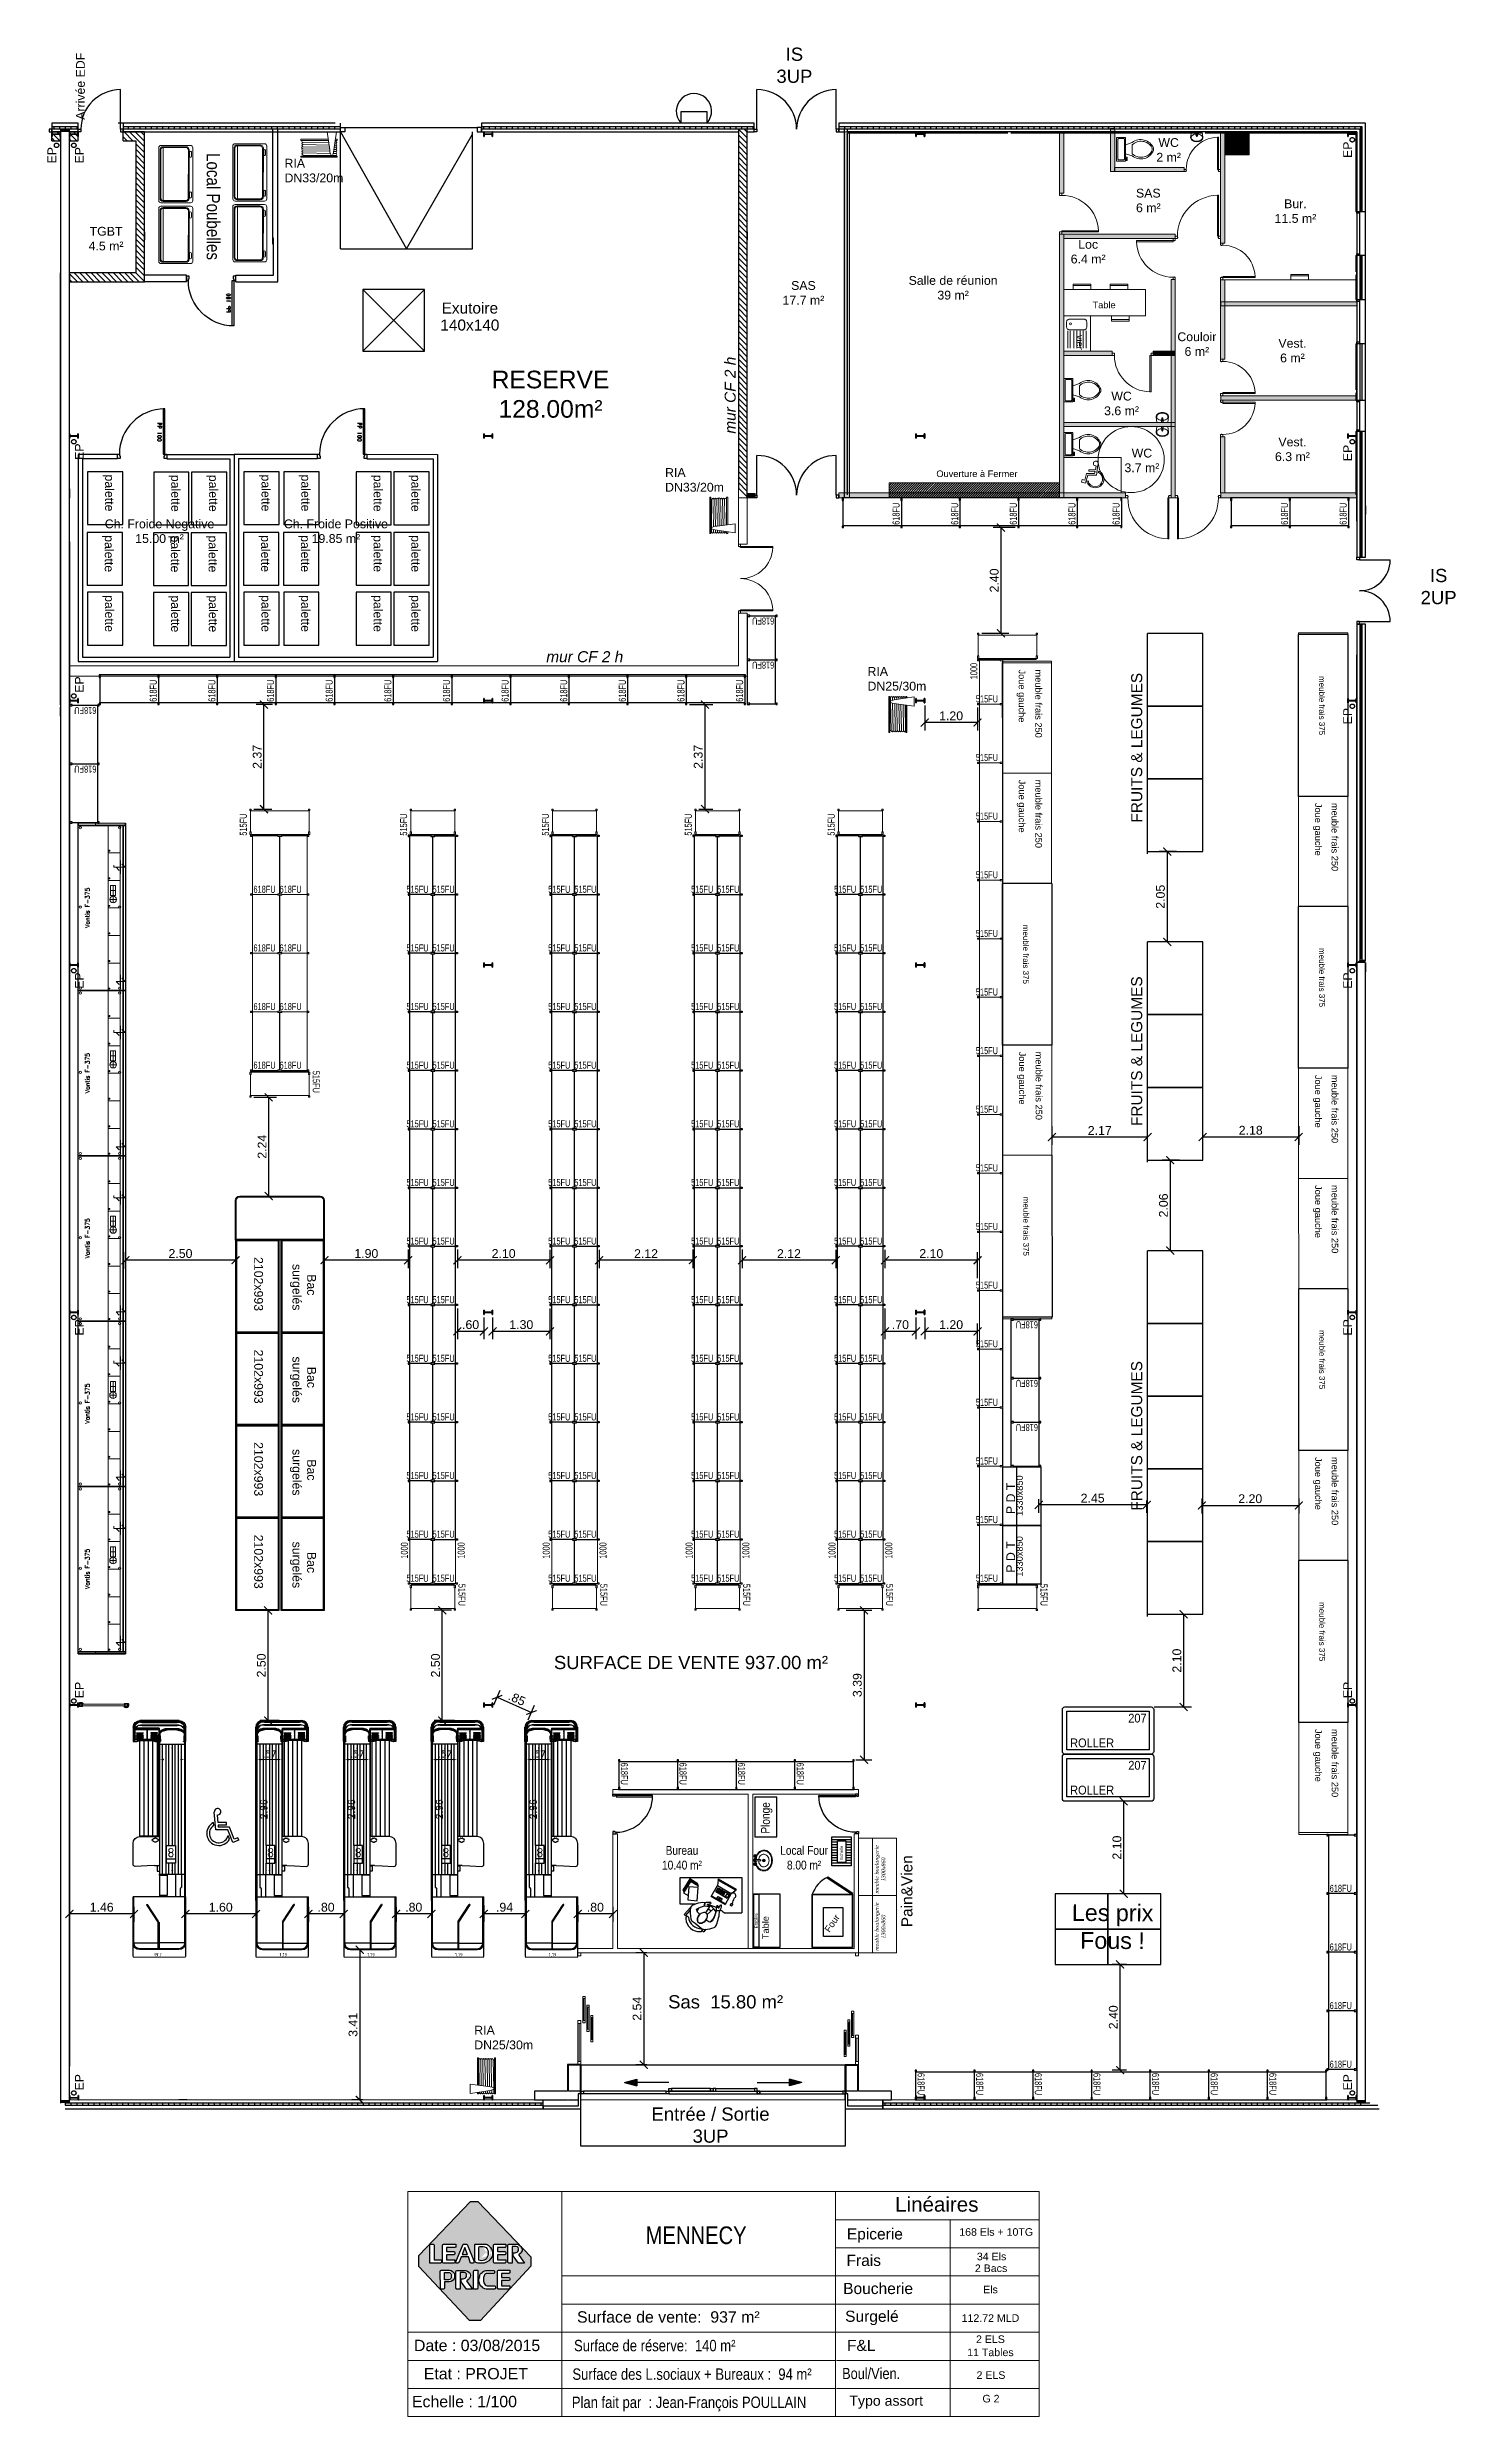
# Model space of a CAD drawing. Header units: millimetres. Extents: x 15590 to 15992, y 1055 to 1132.
# Drawn here: x 15647.8 to 15679.7, y 1063.3 to 1117.1 of the extents above; entities that cross this region are included whole.
import ezdxf
from ezdxf.enums import TextEntityAlignment as Align
from ezdxf.lldxf.tags import DXFTag

# ---------------------------------------------------------------- set-up
doc = ezdxf.new("R2010")
doc.units = ezdxf.units.MM
doc.header["$MEASUREMENT"] = 0
for name, pattern in [('ACAD_ISO07W100', [3.5, 0.5, -3]), ('Cache', [564.444447, 282.222223, -282.222223]), ('Caché4', [2.3812, 1.5875, -0.7937]), ('Court', [0.25, 0.05, -0.075, 0.05, -0.075]), ('Tirets', [0.004586, 0.002822, -0.001764]), ('Tirets courts A', [0.4, 0.2, -0.2])]:
    doc.linetypes.add(name, pattern=pattern)
doc.layers.get('0').update_dxf_attribs({"lineweight": 9})
for name, color, linetype in [('03_Projet', 7, 'Continuous'), ('05_Textes', 7, 'Continuous'), ('59', 7, 'Continuous'), ('AEP-PTT-EDF', 7, 'Continuous'), ('AGR-CAISSE', 7, 'Continuous'), ('auvent 3D', 7, 'Continuous'), ('caisse', 7, 'Continuous'), ('CAISSES', 7, 'Continuous'), ('Cotation', 7, 'Continuous'), ('DRAUF', 7, 'Continuous'), ('EP', 7, 'Continuous'), ('FAMILLES', 8, 'Continuous'), ('frais', 5, 'Continuous'), ('GOND', 6, 'Continuous'), ('gondole', 6, 'Continuous'), ('Gondoles.VETTI', 7, 'Continuous'), ('le cartouche', 7, 'Continuous'), ('MENUISERIES_INT', 1, 'Continuous'), ('Mobilier', 252, 'Continuous'), ('murs exterieurs.P', 7, 'Continuous'), ('murs interieurs.P', 7, 'Continuous'), ('objet', 7, 'Continuous'), ('palette', 8, 'Continuous'), ('Parois', 7, 'Continuous'), ('PORTES', 15, 'Continuous'), ('structure', 7, 'Continuous'), ('surgeles', 4, 'Continuous'), ('texte.VETTI', 7, 'Continuous'), ('VISIBLE', 2, 'Continuous')]:
    doc.layers.add(name, color=color, linetype=linetype)
for name, color, linetype, lineweight in [('DM cloison', 7, 'Continuous', 9), ('DM Divers', 7, 'Continuous', 9), ('DM locaux sociaux', 7, 'Continuous', 9), ('DM porte', 7, 'Continuous', 9), ('DM RIA', 7, 'Continuous', 9), ('DM sanitaire', 7, 'Continuous', 9), ('Eléments', 7, 'Continuous', 9), ('Hachures', 252, 'Continuous', 20)]:
    doc.layers.add(name, color=color, linetype=linetype, lineweight=lineweight)
doc.styles.add('Arial Narrow', font='ARIALN.TTF', dxfattribs={"height": 0.3})
doc.styles.add('Cotation', font='Romans.shx')
doc.styles.add('GENERATED_STYLE_2', font='')
doc.styles.add('GENERATED_STYLE_3', font='')
doc.styles.add('SEACAD_seiso_ttf', font='seiso.ttf')
doc.styles.get("Standard").update_dxf_attribs({"font": 'swiss.ttf', "height": 0.2})
doc.styles.add('txt', font='txt_____.ttf', dxfattribs={"height": 0.2})
doc.styles.get('GENERATED_STYLE_2').set_extended_font_data('Arial Occidental')
doc.styles.get('GENERATED_STYLE_3').set_extended_font_data('Arial Occidental', italic=True)
tags = doc.linetypes.add('CENTER2', pattern=[28.575, 19.05, -3.175, 3.175, -3.175]).pattern_tags.tags
tags[10:11] = [DXFTag(74, 4), DXFTag(75, 0), DXFTag(340, '0'), DXFTag(46, 0.0), DXFTag(50, 0.0), DXFTag(44, 0.0), DXFTag(45, 0.0)]
tags[8:9] = [DXFTag(74, 4), DXFTag(75, 0), DXFTag(340, '0'), DXFTag(46, 0.0), DXFTag(50, 0.0), DXFTag(44, 0.0), DXFTag(45, 0.0)]
tags[6:7] = [DXFTag(74, 4), DXFTag(75, 0), DXFTag(340, '0'), DXFTag(46, 0.0), DXFTag(50, 0.0), DXFTag(44, 0.0), DXFTag(45, 0.0)]
tags[4:5] = [DXFTag(74, 4), DXFTag(75, 0), DXFTag(340, '0'), DXFTag(46, 0.0), DXFTag(50, 0.0), DXFTag(44, 0.0), DXFTag(45, 0.0)]
doc.dimstyles.new('DECIMAL-100', dxfattribs={"dimtxt": 0.15, "dimasz": 0.1, "dimexe": 0.2, "dimexo": 0.2, "dimgap": 0.05, "dimtad": 1, "dimzin": 4, "dimdsep": 46, "dimtxsty": 'Cotation', "dimcen": -0.5, "dimclrd": 1, "dimclre": 1, "dimclrt": 1, "dimadec": 0, "dimazin": 0, "dimtfac": 0.75, "dimtix": 1, "dimtmove": 2, "dimatfit": 3, "dimfxl": 1, "dimtvp": 0.9, "dimtolj": 1, "dimarcsym": 0})
doc.dimstyles.get("Standard").update_dxf_attribs({"dimtxt": 0.2, "dimasz": 0.18, "dimexe": 0.18, "dimexo": 0.0625, "dimgap": 0.05, "dimtad": 1, "dimzin": 4, "dimdsep": 46, "dimtxsty": 'Standard', "dimblk": 'ARCHTICK', "dimcen": 0.09, "dimadec": 0, "dimazin": 0, "dimtfac": 1, "dimtofl": 0, "dimtmove": 0, "dimatfit": 3, "dimfxl": 1, "dimtolj": 1, "dimtzin": 0, "dimarcsym": 0})
pattern_1 = [(90, (15639.76314, 1074.65998), (-0.13, 8e-18), []), (180, (15639.76314, 1074.65998), (-8e-18, -0.13), [])]
pattern_2 = [(135, (15639.763135, 1074.65998), (-0.06363961, -0.06363961), [])]

msp = doc.modelspace()

# ---------------------------------------------------------------- texts
at = {"style": 'Arial Narrow'}
for s, height, p in [('Surface de réserve:  140 m²', 0.2578, (15659.748, 1064.809)), ('Surface des L.sociaux + Bureaux :  94 m²', 0.2578, (15659.711, 1064.161)), ('Boul/Vien.', 0.2521, (15665.829, 1064.178)), ('Plan fait par  : Jean-François POULLAIN', 0.2578, (15659.698, 1063.522))]:
    msp.add_text(s, height=height, dxfattribs=at).set_placement(p)
at = {"width": 186.5934, "attachment_point": 2, "style": 'Arial Narrow'}
for s, insert, char_height, rotation in [('{\\fArial|b0|i0|c0|p34;\\C3;FRUITS & LEGUMES}', (15672.385, 1101.189), 0.25, 90), ('{\\fArial|b0|i0|c0|p34;\\C3;FRUITS & LEGUMES}', (15672.385, 1094.304), 0.25, 90), ('{\\fArial|b0|i0|c0|p34;\\C3;FRUITS & LEGUMES}', (15672.385, 1085.577), 0.25, 90), ('{\\fArial|b0|i0|c0|p34;Les prix \\PFous !}', (15671.966, 1074.946), 0.37811, 359.655)]:
    msp.add_mtext(s, dxfattribs=dict(at, insert=insert, char_height=char_height, rotation=rotation))
at = {"color": 30, "insert": (15667.173, 1075.246), "char_height": 0.25, "width": 186.5934, "attachment_point": 2, "rotation": 90, "style": 'Arial Narrow'}
msp.add_mtext('{\\fArial|b0|i0|c0|p34;Pain&Vien}', dxfattribs=at)
at = {"attachment_point": 2, "style": 'Arial Narrow'}
for s, insert, char_height, width in [('{\\fArial|b0|i0|c0|p34;\\C1;Linéaires}', (15667.976, 1068.309), 0.33333, 62.1978), ('{\\fArial|b0|i0|c0|p34;Epicerie}', (15666.571, 1067.597), 0.25208, 124.3956), ('{\\fArial|b0|i0|c0|p34;168 Els + 10TG}', (15669.323, 1067.601), 0.17187, 124.3956), ('{\\fArial|b0|i0|c0|p34;Frais }', (15666.319, 1066.997), 0.25208, 124.3956), ('{\\fArial|b0|i0|c0|p34;34 Els}', (15669.219, 1067.045), 0.17187, 124.3956), ('{\\fArial|b0|i0|c0|p34;2 Bacs}', (15669.207, 1066.778), 0.17187, 124.3956), ('{\\fArial|b0|i0|c0|p34;Boucherie}', (15666.645, 1066.359), 0.25208, 124.3956), ('{\\fArial|b0|i0|c0|p34; Els}', (15669.161, 1066.295), 0.17187, 124.3956), ('{\\fArial|b0|i0|c0|p34;Surface de vente:  937 m²}', (15661.887, 1065.716), 0.2578, 62.1978), ('{\\fArial|b0|i0|c0|p34;Surgelé}', (15666.504, 1065.729), 0.25208, 124.3956), ('\\pt62.217;{\\fArial|b0|i0|c0|p34;112.72 MLD }', (15669.193, 1065.648), 0.17187, 124.3956), ('{\\fArial|b0|i0|c0|p34;Date : 03/08/2015}', (15657.548, 1065.07), 0.2578, 62.1978), ('{\\fArial|b0|i0|c0|p34;F&L}', (15666.262, 1065.068), 0.25208, 124.3956), ('{\\fArial|b0|i0|c0|p34;11 Tables}', (15669.193, 1064.87), 0.17187, 124.3956), ('{\\fArial|b0|i0|c0|p34;2 ELS}', (15669.193, 1065.168), 0.17187, 124.3956), ('{\\fArial|b0|i0|c0|p34;Etat : \\C1;PROJET \\P\\C256; }', (15657.52, 1064.429), 0.2578, 62.1978), ('{\\fArial|b0|i0|c0|p34;2 ELS}', (15669.205, 1064.354), 0.17187, 124.3956), ('{\\fArial|b0|i0|c0|p34;Echelle : 1/100}', (15657.262, 1063.797), 0.2578, 62.1978), ('{\\fArial|b0|i0|c0|p34;\\C1;Typo assort}', (15666.828, 1063.802), 0.22916, 62.1978), ('{\\fArial|b0|i0|c0|p34;G 2}', (15669.205, 1063.82), 0.17187, 124.3956)]:
    msp.add_mtext(s, dxfattribs=dict(at, insert=insert, char_height=char_height, width=width))
at = {"layer": '05_Textes', "insert": (15651.715, 1113.468), "char_height": 0.3, "width": 2.66616, "attachment_point": 2, "rotation": 270, "style": 'Arial Narrow'}
msp.add_mtext('Local Poubelles', dxfattribs=at)
at = {"layer": '05_Textes', "char_height": 0.2, "width": 2.66616, "attachment_point": 2, "style": 'Arial Narrow'}
for s, insert in [('Bureau\\P10.40 m²', (15662.196, 1076.272)), ('Local Four\\P8.00 m²', (15664.966, 1076.272))]:
    msp.add_mtext(s, dxfattribs=dict(at, insert=insert))
at = {"layer": 'AEP-PTT-EDF', "linetype": 'Continuous', "insert": (15648.552, 1116.196), "char_height": 0.2, "attachment_point": 5, "rotation": 90, "style": 'GENERATED_STYLE_2'}
msp.add_mtext('{Arrivée EDF}', dxfattribs=at)
at = {"layer": 'DM Divers', "attachment_point": 2}
for s, insert, char_height, width in [('{\\C1;WC\\P2 m²}', (15673.235, 1115.019), 0.2, 3.36104), ('{\\C1;SAS\\P6 m²}', (15672.774, 1113.872), 0.2, 3.36104), ('{\\C1;Bur.\\P11.5 m²}', (15676.111, 1113.63), 0.2, 3.36104), ('{\\C1;TGBT\\P4.5 m²}', (15649.132, 1113.006), 0.2, 3.36104), ('{\\C1;Loc\\P6.4 m²}', (15671.409, 1112.71), 0.2, 3.36104), ('{\\C1;SAS\\P17.7 m²}', (15664.951, 1111.776), 0.2, 3.36104), ('{\\C1;Salle de réunion\\P39 m²}', (15668.346, 1111.891), 0.2, 3.36104), ('{\\C1;Couloir\\P6 m²}', (15673.875, 1110.613), 0.2, 3.36104), ('{\\C1;Vest.\\P6 m²}', (15676.043, 1110.465), 0.2, 3.36104), ('{\\C1;RESERVE\\P128.00m²}', (15659.214, 1109.743), 0.4, 3.36104), ('{\\C1;WC\\P3.6 m²}', (15672.167, 1109.267), 0.2, 3.36104), ('{\\C1;WC\\P3.7 m²}', (15672.629, 1107.974), 0.2, 3.36104), ('{\\C1;Vest.\\P6.3 m²}', (15676.043, 1108.226), 0.2, 3.36104), ('{\\C1;Ouverture à Fermer}', (15668.886, 1107.48), 0.15, 3.36104), ('{\\C1;Ch. Froide Negative\\P15.00 m²}', (15650.345, 1106.368), 0.2, 3.36104), ('{\\C1;Ch. Froide Positive\\P19.85 m²}', (15654.346, 1106.368), 0.2, 3.36104), ('SURFACE DE VENTE 937.00 m²', (15662.4, 1080.585), 0.3, 6.6142), ('Sas  15.80 m²', (15663.186, 1072.887), 0.3, 6.6142)]:
    msp.add_mtext(s, dxfattribs=dict(at, insert=insert, char_height=char_height, width=width))
at = {"layer": 'DM sanitaire'}
msp.add_text('Evier', height=0.15, rotation=270, dxfattribs=at).set_placement((15671.15, 1110.695))
at = {"layer": 'EP', "linetype": 'Continuous', "char_height": 0.2, "attachment_point": 5, "rotation": 90, "style": 'GENERATED_STYLE_2'}
for insert in [(15677.294, 1114.756), (15647.902, 1114.631), (15648.525, 1114.631), (15648.525, 1107.906), (15677.294, 1107.876), (15648.525, 1102.622), (15677.294, 1101.905), (15648.525, 1095.905), (15677.294, 1095.905), (15648.525, 1088.038), (15677.294, 1088.038), (15648.525, 1079.811), (15677.294, 1079.811), (15648.525, 1070.911), (15677.294, 1070.911)]:
    msp.add_mtext('{EP}', dxfattribs=dict(at, insert=insert))
at = {"layer": 'le cartouche', "color": 1, "style": 'Arial Narrow'}
msp.add_text('MENNECY', height=0.4, dxfattribs=at).set_placement((15661.372, 1067.241))
at = {"layer": 'murs interieurs.P', "linetype": 'Continuous', "insert": (15657.384, 1110.97), "char_height": 0.25, "attachment_point": 5, "line_spacing_factor": 0.925552, "style": 'GENERATED_STYLE_2'}
msp.add_mtext('{Exutoire\\P140x140}', dxfattribs=at)
at = {"layer": 'texte.VETTI', "linetype": 'Continuous', "insert": (15663.291, 1109.187), "char_height": 0.25, "attachment_point": 5, "rotation": 90, "style": 'GENERATED_STYLE_3'}
msp.add_mtext('{mur CF 2 h}', dxfattribs=at)
at = {"layer": 'texte.VETTI', "linetype": 'Continuous', "insert": (15659.991, 1103.253), "char_height": 0.25, "attachment_point": 5, "style": 'GENERATED_STYLE_3'}
msp.add_mtext('{mur CF 2 h}', dxfattribs=at)

# ---------------------------------------------------------------- blocks, each defined once
blk = doc.blocks.new('*U14')
at = {"layer": 'DM cloison'}
blk.add_hatch(color=3, dxfattribs=at).paths.add_polyline_path([(116, 1000), (0, 1000), (0, -7300), (116, -7300)])
blk.add_lwpolyline([(0, 1000), (0, -7300), (116, -7300), (116, 1000)], close=True, dxfattribs=at)
blk = doc.blocks.new('*U15')
at = {"layer": 'DM cloison'}
blk.add_hatch(color=3, dxfattribs=at).paths.add_polyline_path([(-237, 116), (-237, 0), (4866, 0), (4866, 116)])
blk.add_lwpolyline([(-237, 0), (4866, 0), (4866, 116), (-237, 116)], close=True, dxfattribs=at)
blk = doc.blocks.new('*U17')
at = {"layer": 'DM cloison'}
blk.add_hatch(color=3, dxfattribs=at).paths.add_polyline_path([(0, 116), (0, 0), (1400, 0), (1400, 116)])
blk.add_lwpolyline([(0, 0), (1400, 0), (1400, 116), (0, 116)], close=True, dxfattribs=at)
blk = doc.blocks.new('*U18')
at = {"layer": 'DM cloison'}
blk.add_hatch(color=3, dxfattribs=at).paths.add_polyline_path([(-2085, 116), (-2085, 0), (1000, 0), (1000, 116)])
blk.add_lwpolyline([(-2085, 0), (1000, 0), (1000, 116), (-2085, 116)], close=True, dxfattribs=at)
blk = doc.blocks.new('*U19')
at = {"layer": 'DM cloison'}
blk.add_hatch(color=2, dxfattribs=at).paths.add_polyline_path([(-2085, 96), (-2085, 0), (1000, 0), (1000, 96)])
blk.add_lwpolyline([(-2085, 0), (1000, 0), (1000, 96), (-2085, 96)], close=True, dxfattribs=at)
blk = doc.blocks.new('*U24')
at = {"layer": 'DM cloison'}
blk.add_hatch(color=2, dxfattribs=at).paths.add_polyline_path([(96, 1616), (0, 1616), (0, 0), (96, 0)])
blk.add_lwpolyline([(0, 1616), (0, 0), (96, 0), (96, 1616)], close=True, dxfattribs=at)
blk = doc.blocks.new('*U21')
at = {"layer": 'DM cloison'}
blk.add_hatch(color=2, dxfattribs=at).paths.add_polyline_path([(96, 1271), (0, 1271), (0, 0), (96, 0)])
blk.add_lwpolyline([(0, 1271), (0, 0), (96, 0), (96, 1271)], close=True, dxfattribs=at)
blk = doc.blocks.new('*U20')
at = {"layer": 'DM porte'}
for p, q in [((50, 0), (0, 0)), ((0, 0), (0, -50)), ((50, -50), (50, 0)), ((0, -50), (50, -50)), ((15, -50), (15, -55)), ((15, -55), (25, -55)), ((25, -55), (25, -50)), ((50, -50), (50, -75)), ((50, -50), (780, -50)), ((50, -75), (780, -75)), ((780, -75), (780, -50)), ((0, -780), (0, -830)), ((50, -780), (0, -780)), ((0, -830), (50, -830)), ((15, -775), (25, -775)), ((15, -780), (15, -775)), ((25, -775), (25, -780)), ((50, -830), (50, -780))]:
    blk.add_line(p, q, dxfattribs=at)
blk.add_arc((50, -50), 730, 270, 358.0374, dxfattribs=at)
blk = doc.blocks.new('*U35')
at = {"layer": 'DM cloison'}
blk.add_hatch(color=2, dxfattribs=at).paths.add_polyline_path([(96, 1806), (0, 1806), (0, 0), (96, 0)])
blk.add_lwpolyline([(0, 1806), (0, 0), (96, 0), (96, 1806)], close=True, dxfattribs=at)
blk = doc.blocks.new('*U23')
at = {"layer": 'DM cloison'}
blk.add_hatch(color=2, dxfattribs=at).paths.add_polyline_path([(0, 96), (0, 0), (2526, 0), (2526, 96)])
blk.add_lwpolyline([(0, 0), (2526, 0), (2526, 96), (0, 96)], close=True, dxfattribs=at)
blk = doc.blocks.new('Porte 93')
at = {"layer": 'DM porte'}
for p, q in [((-75, 980), (-50, 980)), ((-75, 50), (-75, 980)), ((-50, 50), (-50, 980)), ((-1030, 0), (-1030, 50)), ((-1030, 50), (-980, 50)), ((-980, 0), (-1030, 0)), ((-980, 50), (-980, 0)), ((-975, 25), (-980, 25)), ((-980, 15), (-975, 15)), ((-975, 15), (-975, 25)), ((-50, 50), (-75, 50)), ((-55, 15), (-55, 25)), ((-55, 25), (-50, 25)), ((-50, 15), (-55, 15)), ((-50, 50), (0, 50)), ((-50, 0), (-50, 50)), ((0, 0), (-50, 0)), ((0, 50), (0, 0))]:
    blk.add_line(p, q, dxfattribs=at)
blk.add_arc((-50, 50), 930, 91.5404, 180, dxfattribs=at)
blk = doc.blocks.new('*U25')
at = {"layer": 'DM sanitaire'}
for p, q in [((-64, 533), (-267, 533)), ((-267, 533), (-267, 0)), ((-267, 0), (-64, 0)), ((-241, 483), (-241, 51)), ((-114, 508), (-216, 508)), ((-216, 25), (-114, 25)), ((-89, 51), (-89, 483)), ((-64, 0), (-64, 533)), ((-64, 368), (89, 419)), ((-64, 165), (89, 114)), ((-64, 89), (-25, 89)), ((-51, 64), (-64, 64)), ((-51, 13), (-51, 64)), ((-25, 13), (-51, 13)), ((-25, 89), (-25, 13)), ((89, 368), (89, 165))]:
    blk.add_line(p, q, dxfattribs=at)
for centre, radius, start, end in [((-219, 486), 22.5, 81.8699, 188.1301), ((-219, 48), 22.5, 171.8699, 278.1301), ((-111, 486), 22.5, 351.8699, 98.1301), ((-111, 48), 22.5, 261.8699, 8.1301), ((281, 177), 309, 22.0284, 128.5307), ((287, 160), 288, 31.053, 133.6321), ((281, 356), 309, 231.4691, 337.9714), ((287, 373), 288, 226.3677, 328.9468), ((441, 267), 102, 335.7318, 24.2682), ((470, 267), 102, 344.8605, 15.1395)]:
    blk.add_arc(centre, radius, start, end, dxfattribs=at)
blk = doc.blocks.new('Lavabo')
at = {"layer": 'DM sanitaire', "color": 7, "linetype": 'Continuous'}
for p, q in [((-175, 0), (-200, -183)), ((175, 0), (-175, 0)), ((200, -183), (175, 0)), ((-200, -183), (-196, -209)), ((-196, -209), (-185, -234)), ((-185, -234), (-166, -257)), ((-183, -183), (-180, -160)), ((-180, -206), (-183, -183)), ((-180, -160), (-170, -139)), ((-170, -228), (-180, -206)), ((-170, -139), (-153, -118)), ((-153, -248), (-170, -228)), ((-166, -257), (-142, -278)), ((-153, -118), (-130, -101)), ((-130, -266), (-153, -248)), ((-142, -278), (-111, -294)), ((-130, -101), (-102, -86)), ((-102, -280), (-130, -266)), ((-111, -294), (-77, -306)), ((-102, -86), (-70, -75)), ((-70, -291), (-102, -280)), ((-77, -306), (-39, -314)), ((-70, -75), (-36, -69)), ((-36, -298), (-70, -291)), ((-39, -314), (0, -317)), ((-36, -69), (0, -67)), ((0, -300), (-36, -298)), ((-23, -25), (-25, -29)), ((-25, -29), (-25, -34)), ((-25, -34), (-25, -38)), ((-25, -38), (-23, -42)), ((-23, -26), (-24, -30)), ((-24, -30), (-24, -35)), ((-24, -31), (-24, -32)), ((-24, -32), (-24, -34)), ((-24, -35), (-21, -75)), ((-24, -35), (-21, -75)), ((-24, -35), (-24, -35)), ((-22, -21), (-23, -25)), ((-21, -22), (-23, -26)), ((-23, -42), (-23, -42)), ((-19, -17), (-22, -21)), ((-19, -18), (-21, -22)), ((-21, -75), (-20, -79)), ((-21, -75), (-20, -78)), ((-20, -78), (-19, -82)), ((-20, -79), (-19, -83)), ((-16, -14), (-19, -17)), ((-16, -15), (-19, -18)), ((-19, -82), (-17, -85)), ((-19, -83), (-17, -86)), ((-18, -85), (-11, -138)), ((-17, -85), (-15, -88)), ((-17, -86), (-15, -89)), ((-12, -12), (-16, -14)), ((-12, -13), (-16, -15)), ((-15, -88), (-12, -90)), ((-15, -89), (-12, -91)), ((-14, -73), (-14, -58)), ((-14, -58), (14, -58)), ((-14, -59), (14, -59)), ((-13, -76), (-14, -73)), ((-13, -78), (-13, -76)), ((-12, -80), (-13, -78)), ((-9, -10), (-12, -12)), ((-9, -11), (-12, -13)), ((-10, -82), (-12, -80)), ((-12, -90), (-9, -92)), ((-12, -91), (-9, -93)), ((-11, -138), (-11, -140)), ((-11, -140), (-10, -142)), ((-9, -84), (-10, -82)), ((-10, -142), (-9, -143)), ((-4, -9), (-9, -10)), ((-4, -10), (-9, -11)), ((-7, -85), (-9, -84)), ((-9, -92), (-6, -93)), ((-9, -93), (-6, -94)), ((-9, -143), (-7, -145)), ((-5, -86), (-7, -85)), ((-7, -145), (-6, -146)), ((-6, -93), (-2, -94)), ((-6, -94), (-2, -95)), ((-6, -146), (-4, -147)), ((-2, -87), (-5, -86)), ((0, -9), (-4, -9)), ((0, -9), (-4, -10)), ((-4, -147), (-2, -148)), ((0, -87), (-2, -87)), ((-2, -94), (2, -94)), ((-2, -95), (2, -95)), ((-2, -148), (0, -148)), ((4, -9), (0, -9)), ((4, -10), (0, -9)), ((0, -67), (36, -69)), ((2, -87), (0, -87)), ((0, -148), (2, -148)), ((36, -298), (0, -300)), ((0, -317), (39, -314)), ((5, -86), (2, -87)), ((2, -94), (6, -93)), ((2, -95), (6, -94)), ((2, -148), (4, -147)), ((9, -10), (4, -9)), ((9, -11), (4, -10)), ((4, -147), (6, -146)), ((7, -85), (5, -86)), ((6, -93), (9, -92)), ((6, -94), (9, -93)), ((6, -146), (7, -145)), ((9, -84), (7, -85)), ((7, -145), (9, -143)), ((12, -12), (9, -10)), ((12, -13), (9, -11)), ((10, -82), (9, -84)), ((9, -92), (12, -90)), ((9, -93), (12, -91)), ((9, -143), (10, -142)), ((12, -80), (10, -82)), ((10, -142), (11, -140)), ((11, -138), (18, -85)), ((11, -140), (11, -138)), ((16, -14), (12, -12)), ((16, -15), (12, -13)), ((13, -78), (12, -80)), ((12, -90), (15, -88)), ((12, -91), (15, -89)), ((14, -73), (13, -76)), ((13, -76), (13, -78)), ((14, -58), (14, -73)), ((15, -88), (17, -85)), ((15, -89), (17, -86)), ((19, -17), (16, -14)), ((19, -18), (16, -15)), ((17, -85), (19, -82)), ((17, -86), (19, -83)), ((22, -21), (19, -17)), ((21, -22), (19, -18)), ((19, -82), (20, -78)), ((19, -83), (20, -79)), ((20, -79), (21, -75)), ((20, -78), (21, -75)), ((23, -26), (21, -22)), ((21, -75), (24, -35)), ((21, -75), (24, -35)), ((23, -25), (22, -21)), ((25, -29), (23, -25)), ((24, -30), (23, -26)), ((23, -42), (25, -38)), ((23, -42), (23, -42)), ((24, -35), (24, -30)), ((24, -32), (24, -31)), ((24, -34), (24, -32)), ((24, -35), (24, -35)), ((25, -34), (25, -29)), ((25, -38), (25, -34)), ((36, -69), (70, -75)), ((70, -291), (36, -298)), ((39, -314), (77, -306)), ((70, -75), (102, -86)), ((102, -280), (70, -291)), ((77, -306), (111, -294)), ((102, -86), (130, -101)), ((130, -266), (102, -280)), ((111, -294), (142, -278)), ((130, -101), (153, -118)), ((153, -248), (130, -266)), ((142, -278), (166, -257)), ((153, -118), (170, -139)), ((170, -228), (153, -248)), ((166, -257), (185, -234)), ((170, -139), (180, -160)), ((180, -206), (170, -228)), ((180, -160), (183, -183)), ((183, -183), (180, -206)), ((185, -234), (196, -209)), ((196, -209), (200, -183))]:
    blk.add_line(p, q, dxfattribs=at)
blk.add_circle((0, -100), 30, dxfattribs=at)
blk = doc.blocks.new('Cigle handicapé')
at = {"layer": 'DM sanitaire', "color": 0, "linetype": 'ByBlock'}
for p, q in [((-235, -25), (-199, 123)), ((-172, 85), (-222, -96)), ((-199, 123), (-15, 124)), ((28, 86), (-172, 85)), ((-144, 213), (4, 214)), ((-144, 181), (-144, 213)), ((-3, 182), (-144, 181)), ((-15, 124), (-3, 182)), ((4, 214), (20, 296)), ((60, 322), (28, 86)), ((73, 183), (69, 154)), ((-315, -68), (-301, -11)), ((-222, -96), (-315, -68)), ((-301, -11), (-235, -25)), ((-192, -44), (-165, -37))]:
    blk.add_line(p, q, dxfattribs=at)
for centre, radius, start, end in [((0, 0), 197, 192.7923, 68.4146), ((0, 0), 169, 192.7923, 66.0275), ((13, 353), 56.3, 326.5723, 277.3675)]:
    blk.add_arc(centre, radius, start, end, dxfattribs=at)
blk = doc.blocks.new('Handi sanitaire')
at = {"layer": 'DM sanitaire'}
blk.add_lwpolyline([(0, 0), (1300, 0), (1300, 800), (0, 800)], close=True, dxfattribs=at)
blk.add_blockref('Cigle handicapé', (712, 309), dxfattribs=at)
blk = doc.blocks.new('*U34')
at = {"layer": 'DM cloison'}
blk.add_hatch(color=2, dxfattribs=at).paths.add_polyline_path([(96, 3338), (0, 3338), (0, 0), (96, 0)])
blk.add_lwpolyline([(0, 3338), (0, 0), (96, 0), (96, 3338)], close=True, dxfattribs=at)
blk = doc.blocks.new('*U29')
at = {"layer": 'DM cloison'}
blk.add_hatch(color=2, dxfattribs=at).paths.add_polyline_path([(500, 96), (500, 0), (1000, 0), (1000, 96)])
blk.add_lwpolyline([(500, 0), (1000, 0), (1000, 96), (500, 96)], close=True, dxfattribs=at)
blk = doc.blocks.new('*U31')
at = {"layer": 'DM porte'}
for p, q in [((-880, 50), (-930, 50)), ((-930, 50), (-930, 0)), ((-930, 0), (-880, 0)), ((-880, 0), (-880, 50)), ((-880, 35), (-875, 35)), ((-875, 25), (-880, 25)), ((-875, 35), (-875, 25)), ((-50, 0), (-75, 0)), ((-75, 0), (-75, -830)), ((-55, 35), (-55, 25)), ((-50, 35), (-55, 35)), ((-55, 25), (-50, 25)), ((-50, 50), (-50, 0)), ((0, 50), (-50, 50)), ((-50, 0), (0, 0)), ((-50, 0), (-50, -830)), ((0, 0), (0, 50)), ((-75, -830), (-50, -830))]:
    blk.add_line(p, q, dxfattribs=at)
blk.add_arc((-50, 0), 830, 180, 268.274, dxfattribs=at)
blk = doc.blocks.new('*U32')
at = {"layer": 'DM cloison'}
blk.add_hatch(color=2, dxfattribs=at).paths.add_polyline_path([(0, 96), (0, 0), (1096, 0), (1096, 96)])
blk.add_lwpolyline([(0, 0), (1096, 0), (1096, 96), (0, 96)], close=True, dxfattribs=at)
blk = doc.blocks.new('*U33')
at = {"layer": 'DM porte'}
for p, q in [((-50, 0), (0, 0)), ((0, 0), (0, -50)), ((-50, -50), (-880, -50)), ((-880, -75), (-880, -50)), ((-50, -75), (-880, -75)), ((-50, -50), (-50, 0)), ((0, -50), (-50, -50)), ((-50, -50), (-50, -75)), ((-25, -55), (-25, -50)), ((-15, -55), (-25, -55)), ((-15, -50), (-15, -55)), ((-50, -930), (-50, -880)), ((-50, -880), (0, -880)), ((0, -930), (-50, -930)), ((-15, -875), (-25, -875)), ((-25, -875), (-25, -880)), ((-15, -880), (-15, -875)), ((0, -880), (0, -930))]:
    blk.add_line(p, q, dxfattribs=at)
blk.add_arc((-50, -50), 830, 181.726, 270, dxfattribs=at)
blk = doc.blocks.new('*U22')
at = {"layer": 'DM cloison'}
blk.add_hatch(color=2, dxfattribs=at).paths.add_polyline_path([(96, 2236), (0, 2236), (0, -285), (96, -285)])
blk.add_lwpolyline([(0, 2236), (0, -285), (96, -285), (96, 2236)], close=True, dxfattribs=at)
blk = doc.blocks.new('*U36')
at = {"layer": 'DM cloison'}
blk.add_hatch(color=2, dxfattribs=at).paths.add_polyline_path([(-1405, 96), (-1405, 0), (170, 0), (170, 96)])
blk.add_lwpolyline([(-1405, 0), (170, 0), (170, 96), (-1405, 96)], close=True, dxfattribs=at)
blk = doc.blocks.new('*U37')
at = {"layer": 'DM cloison'}
blk.add_hatch(color=2, dxfattribs=at).paths.add_polyline_path([(96, 1000), (0, 1000), (0, 19), (96, 19)])
blk.add_lwpolyline([(0, 1000), (0, 19), (96, 19), (96, 1000)], close=True, dxfattribs=at)
blk = doc.blocks.new('Porte 73')
at = {"layer": 'DM porte'}
for p, q in [((-75, 780), (-50, 780)), ((-75, 50), (-75, 780)), ((-50, 50), (-50, 780)), ((-830, 0), (-830, 50)), ((-830, 50), (-780, 50)), ((-780, 0), (-830, 0)), ((-780, 50), (-780, 0)), ((-775, 25), (-780, 25)), ((-780, 15), (-775, 15)), ((-775, 15), (-775, 25)), ((-50, 50), (-75, 50)), ((-55, 15), (-55, 25)), ((-55, 25), (-50, 25)), ((-50, 15), (-55, 15)), ((-50, 50), (0, 50)), ((-50, 0), (-50, 50)), ((0, 0), (-50, 0)), ((0, 50), (0, 0))]:
    blk.add_line(p, q, dxfattribs=at)
blk.add_arc((-50, 50), 730, 91.9626, 180, dxfattribs=at)
blk = doc.blocks.new('*U38')
at = {"layer": 'DM porte'}
for p, q in [((0, 880), (0, 930)), ((0, 930), (50, 930)), ((50, 880), (0, 880)), ((15, 880), (15, 875)), ((15, 875), (25, 875)), ((25, 875), (25, 880)), ((50, 930), (50, 880)), ((0, 50), (50, 50)), ((0, 0), (0, 50)), ((50, 0), (0, 0)), ((15, 55), (25, 55)), ((15, 50), (15, 55)), ((25, 55), (25, 50)), ((50, 50), (50, 75)), ((50, 75), (880, 75)), ((50, 50), (50, 0)), ((50, 50), (880, 50)), ((880, 75), (880, 50))]:
    blk.add_line(p, q, dxfattribs=at)
blk.add_arc((50, 50), 830, 1.726, 90, dxfattribs=at)
blk = doc.blocks.new('*U39')
at = {"layer": 'DM cloison'}
blk.add_hatch(color=2, dxfattribs=at).paths.add_polyline_path([(96, 5864), (0, 5864), (0, 0), (96, 0)])
blk.add_lwpolyline([(0, 5864), (0, 0), (96, 0), (96, 5864)], close=True, dxfattribs=at)
blk = doc.blocks.new('*U40')
at = {"layer": 'DM cloison'}
blk.add_hatch(color=2, dxfattribs=at).paths.add_polyline_path([(96, 1389), (0, 1389), (0, 0), (96, 0)])
blk.add_lwpolyline([(0, 1389), (0, 0), (96, 0), (96, 1389)], close=True, dxfattribs=at)
blk = doc.blocks.new('3 UP')
at = {"layer": 'DM Divers', "insert": (98, -178), "char_height": 300, "width": 1121.01, "attachment_point": 2}
blk.add_mtext('{\\fArial|b0|i0|c0|p34;\\C1;IS \\P3UP}', dxfattribs=at)
blk = doc.blocks.new('2 UP')
at = {"layer": 'DM Divers', "insert": (66, -204), "char_height": 300, "width": 1121.01, "attachment_point": 2}
blk.add_mtext('{\\fArial|b0|i0|c0|p34;\\C1;IS \\P2UP}', dxfattribs=at)
blk = doc.blocks.new('Entrée Sortie')
at = {"layer": 'DM Divers', "insert": (49, 458), "char_height": 300, "width": 3361.04, "attachment_point": 2}
blk.add_mtext('{\\fArial|b0|i0|c0|p34;\\C1;Entrée / Sortie\\Ftxt|c0;\\P\\fArial|b0|i0|c238|p34;3UP}', dxfattribs=at)
blk = doc.blocks.new('*U44')
at = {"layer": 'DM RIA', "color": 1, "linetype": 'Continuous'}
for p, q in [((295, 809), (269, 809)), ((269, 809), (295, 809)), ((269, 809), (269, 198)), ((269, 187), (269, 809)), ((295, 184), (295, 809)), ((295, 759), (298, 759)), ((297, 758), (307, 182)), ((344, 759), (355, 176)), ((392, 760), (402, 169)), ((439, 761), (449, 163)), ((486, 759), (496, 157)), ((533, 759), (544, 152)), ((580, 759), (581, 759)), ((580, 759), (591, 142)), ((627, 759), (639, 113)), ((678, 809), (652, 809)), ((652, -11), (652, 809)), ((652, 809), (678, 809)), ((678, 809), (678, -11)), ((104, 0), (104, 209)), ((104, 0), (508, 60)), ((508, 155), (105, 209)), ((269, -11), (269, 24)), ((269, 18), (269, -11)), ((295, -11), (295, 28)), ((295, 22), (310, 22)), ((310, 31), (310, 22)), ((357, 38), (357, 22)), ((404, 44), (404, 22)), ((451, 51), (452, 22)), ((452, 22), (452, 22)), ((498, 58), (499, 22)), ((545, 64), (546, 22)), ((546, 22), (546, 22)), ((592, 74), (593, 22)), ((639, 103), (640, 22)), ((640, 22), (652, 22)), ((269, -11), (295, -11)), ((295, -11), (269, -11)), ((652, -11), (678, -11))]:
    blk.add_line(p, q, dxfattribs=at)
for centre, major_axis, start_param, end_param in [((323, 661), (-2, 128), 5.58648, 6.97989), ((370, 662), (-2, 128), 5.586496, 6.979875), ((417, 663), (-2, 128), 5.58648, 6.97989), ((464, 663), (-2, 128), 5.58648, 6.97989), ((511, 662), (-2, 128), 5.586491, 6.97988), ((558, 662), (-2, 128), 5.586496, 6.979875), ((606, 661), (-2, 128), 5.58648, 6.97989), ((601, 641), (41, 121), 5.930977, 6.635394), ((334, 119), (0, -128), 5.586483, 6.979887), ((381, 120), (0, -128), 5.586483, 6.979887), ((428, 120), (0, -128), 5.586483, 6.979887), ((475, 120), (0, -128), 5.586483, 6.979887), ((522, 120), (0, -128), 5.586483, 6.979887), ((469, 108), (170, 0), 4.940257, 7.626113), ((570, 120), (0, -128), 5.586483, 6.979887), ((617, 120), (0, -128), 5.586483, 6.979887)]:
    blk.add_ellipse(centre, major_axis=major_axis, ratio=0.287901, start_param=start_param, end_param=end_param, dxfattribs=at)
blk = doc.blocks.new('*U45')
at = {"layer": 'DM RIA', "color": 1, "linetype": 'Continuous'}
for p, q in [((-470, -809), (-470, 11)), ((-443, 11), (-470, 11)), ((-443, 11), (-443, -809)), ((104, 0), (-299, -60)), ((-60, 11), (-86, 11)), ((-86, 11), (-60, 11)), ((-86, 11), (-86, -28)), ((-60, -18), (-60, 11)), ((-60, 11), (-60, -24)), ((104, 0), (104, -209)), ((-431, -22), (-443, -22)), ((-430, -103), (-431, -22)), ((-419, -759), (-430, -113)), ((-383, -74), (-384, -22)), ((-371, -759), (-382, -142)), ((-336, -64), (-337, -22)), ((-337, -22), (-337, -22)), ((-324, -759), (-335, -152)), ((-299, -155), (104, -209)), ((-289, -58), (-290, -22)), ((-277, -759), (-288, -157)), ((-243, -22), (-243, -22)), ((-242, -51), (-243, -22)), ((-230, -761), (-240, -163)), ((-195, -44), (-196, -22)), ((-183, -760), (-193, -169)), ((-148, -38), (-148, -22)), ((-136, -759), (-146, -176)), ((-86, -22), (-101, -22)), ((-101, -31), (-101, -22)), ((-88, -758), (-98, -182)), ((-86, -184), (-86, -809)), ((-60, -187), (-60, -809)), ((-60, -809), (-60, -198)), ((-470, -809), (-443, -809)), ((-443, -809), (-470, -809)), ((-371, -759), (-372, -759)), ((-86, -759), (-89, -759)), ((-86, -809), (-60, -809)), ((-60, -809), (-86, -809))]:
    blk.add_line(p, q, dxfattribs=at)
for centre, major_axis, start_param, end_param in [((-408, -120), (0, 128), 5.586483, 6.979887), ((-361, -120), (0, 128), 5.586483, 6.979887), ((-313, -120), (0, 128), 5.586483, 6.979887), ((-266, -120), (0, 128), 5.586483, 6.979887), ((-219, -120), (0, 128), 5.586483, 6.979887), ((-172, -120), (0, 128), 5.586483, 6.979887), ((-125, -119), (0, 128), 5.586483, 6.979887), ((-260, -108), (-170, 0), 4.940257, 7.626113), ((-392, -641), (-41, -121), 5.930977, 6.635394), ((-397, -661), (2, -128), 5.58648, 6.97989), ((-349, -662), (2, -128), 5.586496, 6.979875), ((-302, -662), (2, -128), 5.586491, 6.97988), ((-255, -663), (2, -128), 5.58648, 6.97989), ((-208, -663), (2, -128), 5.58648, 6.97989), ((-161, -662), (2, -128), 5.586496, 6.979875), ((-114, -661), (2, -128), 5.58648, 6.97989)]:
    blk.add_ellipse(centre, major_axis=major_axis, ratio=0.287901, start_param=start_param, end_param=end_param, dxfattribs=at)
blk = doc.blocks.new('RIA 25 30 m')
at = {"layer": 'DM RIA', "insert": (49, 587), "char_height": 200, "width": 1661.44, "attachment_point": 1}
blk.add_mtext('{\\fArial|b0|i0|c0|p34;\\C1;RIA DN25/30m}', dxfattribs=at)
blk = doc.blocks.new('*U47')
at = {"layer": 'DM RIA', "color": 1, "linetype": 'Continuous'}
for p, q in [((313, 0), (104, 0)), ((-495, -191), (-495, -165)), ((-495, -165), (-495, -191)), ((-495, -165), (116, -165)), ((126, -165), (-495, -165)), ((130, -191), (-495, -191)), ((-447, -287), (144, -297)), ((-447, -334), (150, -345)), ((-446, -191), (-446, -193)), ((-446, -240), (138, -250)), ((-446, -381), (156, -392)), ((-446, -429), (162, -439)), ((-446, -476), (-446, -477)), ((-446, -476), (171, -487)), ((-446, -523), (201, -534)), ((-445, -193), (131, -203)), ((158, -403), (104, 0)), ((210, -534), (291, -536)), ((240, -488), (291, -489)), ((250, -441), (291, -442)), ((313, 0), (253, -403)), ((255, -394), (291, -394)), ((262, -347), (291, -347)), ((269, -300), (291, -300)), ((276, -253), (291, -253)), ((283, -206), (292, -206)), ((325, -191), (285, -191)), ((325, -165), (289, -165)), ((291, -191), (291, -206)), ((291, -347), (291, -347)), ((291, -442), (291, -442)), ((291, -536), (291, -548)), ((296, -165), (325, -165)), ((325, -165), (325, -191)), ((325, -191), (325, -165)), ((-495, -574), (-495, -548)), ((325, -548), (-495, -548)), ((-495, -548), (-495, -574)), ((-495, -574), (325, -574)), ((325, -548), (325, -574))]:
    blk.add_line(p, q, dxfattribs=at)
at = {"layer": 'DM RIA', "color": 1, "linetype": 'Continuous', "extrusion": (0, 0, -1)}
for centre, major_axis, start_param, end_param in [((-350, -360), (-128, 2), 5.58648, 6.97989), ((-349, -312), (-128, 2), 5.58648, 6.97989), ((-348, -265), (-128, 2), 5.586496, 6.979875), ((-348, -407), (-128, 2), 5.586491, 6.97988), ((-348, -454), (-128, 2), 5.586496, 6.979875), ((-347, -218), (-128, 2), 5.58648, 6.97989), ((-347, -501), (-128, 2), 5.58648, 6.97989), ((-328, -497), (-121, -41), 5.930977, 6.635394), ((206, -365), (0, -170), 4.940257, 7.626113), ((193, -276), (128, 0), 5.586483, 6.979887), ((193, -324), (128, 0), 5.586483, 6.979887), ((193, -371), (128, 0), 5.586483, 6.979887), ((193, -418), (128, 0), 5.586483, 6.979887), ((193, -465), (128, 0), 5.586483, 6.979887), ((193, -512), (128, 0), 5.586483, 6.979887), ((194, -229), (128, 0), 5.586483, 6.979887)]:
    blk.add_ellipse(centre, major_axis=major_axis, ratio=0.287901, start_param=start_param, end_param=end_param, dxfattribs=at)
blk = doc.blocks.new('RIA 33 20')
at = {"layer": 'DM RIA', "insert": (-608, 627), "char_height": 200, "width": 2384.82, "attachment_point": 1}
blk.add_mtext('{\\fArial|b0|i0|c0|p34;\\C1;RIA\\PDN33/20m}', dxfattribs=at)
blk = doc.blocks.new('*U48')
at = {"layer": 'DM cloison'}
blk.add_hatch(color=2, dxfattribs=at).paths.add_polyline_path([(0, 96), (0, 0), (177, 0), (177, 96)])
blk.add_lwpolyline([(0, 0), (177, 0), (177, 96), (0, 96)], close=True, dxfattribs=at)
blk = doc.blocks.new('Chaise')
at = {"layer": 'DM Divers', "linetype": 'Continuous', "lineweight": 9, "ltscale": 0.4}
for p, q in [((0, 0), (0, 118)), ((400, 118), (400, 0))]:
    blk.add_line(p, q, dxfattribs=at)
at = {"layer": 'DM Divers', "lineweight": 9}
for p, q in [((0, 118), (400, 118)), ((0, 87), (400, 87))]:
    blk.add_line(p, q, dxfattribs=at)
blk = doc.blocks.new('Table')
at = {"layer": 'DM locaux sociaux'}
for p, q in [((1852, 600), (0, 600)), ((0, 600), (0, 0)), ((1852, 0), (1852, 600)), ((0, 0), (1852, 0))]:
    blk.add_line(p, q, dxfattribs=at)
blk.add_text('Table', height=150, dxfattribs=at).set_placement((649, 173))
blk = doc.blocks.new('*U55')
at = {"layer": 'DM Divers', "linetype": 'Continuous', "lineweight": 9, "ltscale": 0.4}
for p, q in [((-400, 118), (-400, 236)), ((0, 236), (0, 118))]:
    blk.add_line(p, q, dxfattribs=at)
at = {"layer": 'DM Divers', "lineweight": 9}
for p, q in [((0, 149), (-400, 149)), ((0, 118), (-400, 118))]:
    blk.add_line(p, q, dxfattribs=at)
blk = doc.blocks.new('CF')
blk.add_hatch(color=253).paths.add_polyline_path([(0, 0), (550, 0), (550, 500), (0, 500)])
at = {"layer": 'DM locaux sociaux'}
blk.add_lwpolyline([(0, 0), (550, 0), (550, 500), (0, 500)], close=True, dxfattribs=at)
at = {"layer": 'Eléments', "color": 5, "linetype": 'Cache', "ltscale": 250}
blk.add_lwpolyline([(0, 0), (550, 0), (550, 500), (0, 500)], close=True, dxfattribs=at)
at = {"layer": 'DM locaux sociaux', "insert": (101, 342), "char_height": 200, "width": 1584.49, "attachment_point": 1}
blk.add_mtext('{\\fArial|b0|i0|c238|p34;\\C1;CF}', dxfattribs=at)
blk = doc.blocks.new('M618FU-1330')
for points in [[(-0.637, 1.345), (-0.647, 1.345), (-0.647, 1.36), (-0.677, 1.36), (-0.677, 1.33), (-0.647, 1.33), (-0.647, 1.345), (-0.637, 1.345)], [(-0.06, 1.345), (-0.637, 1.345)], [(-0.636, 0.015), (-0.636, 1.345)], [(-0.637, 0.015), (-0.647, 0.015), (-0.647, 0.03), (-0.677, 0.03), (-0.677, 0), (-0.647, 0), (-0.647, 0.015), (-0.637, 0.015)], [(-0.06, 0.015), (-0.637, 0.015)]]:
    blk.add_lwpolyline(points)
for points in [[(-0.06, 1.33), (0, 1.33), (0, 1.36), (-0.06, 1.36)], [(-0.06, 0), (0, 0), (0, 0.03), (-0.06, 0.03)]]:
    blk.add_lwpolyline(points, close=True)
at = {"color": 7, "lineweight": 25}
blk.add_lwpolyline([(0, 0.03), (0, 1.33)], dxfattribs=at)
at = {"color": 151, "lineweight": 15, "width": 0.6}
blk.add_text('618FU', height=0.16, dxfattribs=at).set_placement((-0.11, 0.135), align=Align.MIDDLE_RIGHT)
blk = doc.blocks.new('A$C72C830AC')
at = {"layer": 'GOND', "color": 7, "lineweight": 25}
blk.add_lwpolyline([(0, 1.03), (0, 0.03)], dxfattribs=at)
at = {"layer": 'GOND'}
for points in [[(0.06, 1.03), (0, 1.03), (0, 1), (0.06, 1)], [(0.06, 0.03), (0, 0.03), (0, 0), (0.06, 0)]]:
    blk.add_lwpolyline(points, close=True, dxfattribs=at)
for points in [[(0.06, 1.015), (0.636, 1.015)], [(0.636, 1.015), (0.646, 1.015), (0.646, 1), (0.676, 1), (0.676, 1.03), (0.646, 1.03), (0.646, 1.015), (0.636, 1.015)], [(0.636, 1.015), (0.636, 0.015)], [(0.06, 0.015), (0.636, 0.015)], [(0.636, 0.015), (0.646, 0.015), (0.646, 0), (0.676, 0), (0.676, 0.03), (0.646, 0.03), (0.646, 0.015), (0.636, 0.015)]]:
    blk.add_lwpolyline(points, dxfattribs=at)
at = {"color": 151, "lineweight": 15, "width": 0.6}
blk.add_text('618FU', height=0.16, rotation=180, dxfattribs=at).set_placement((0.11, 0.895), align=Align.MIDDLE_RIGHT)
blk = doc.blocks.new('FRAIS250')
at = {"layer": 'frais', "linetype": 'ByBlock', "lineweight": -2}
for p, q in [((-0.558, 2.5), (-0.558, 0)), ((0.557, 2.5), (-0.558, 2.5)), ((0.557, 0), (0.557, 2.5)), ((-0.558, 0), (0.557, 0)), ((-0.558, 0), (0.557, 0))]:
    blk.add_line(p, q, dxfattribs=at)
at = {"layer": 'frais', "linetype": 'ByBlock', "lineweight": -2, "oblique": -180, "text_generation_flag": 6}
for s, p in [('Joue gauche', (-0.187, 2.351)), ('meuble frais 250', (0.189, 2.351))]:
    blk.add_text(s, height=0.15, rotation=90, dxfattribs=at).set_placement(p)
blk = doc.blocks.new('JOUE FRAIS')
at = {"layer": 'frais', "linetype": 'ByBlock', "lineweight": -2}
for p, q in [((-0.558, 0.04), (0.557, 0.04)), ((-0.558, 0), (-0.558, 0.04)), ((0.557, 0), (-0.558, 0)), ((0.557, 0.04), (0.557, 0))]:
    blk.add_line(p, q, dxfattribs=at)
blk = doc.blocks.new('*U65')
at = {"color": 5, "linetype": 'ByBlock', "lineweight": -2}
for p, q in [((0.04, 1.115), (3.71, 1.115)), ((0.04, 1.115), (0.04, 0)), ((3.71, 1.115), (3.71, 0)), ((3.71, 0), (0.04, 0))]:
    blk.add_line(p, q, dxfattribs=at)
blk.add_text('meuble frais 375', height=0.13, dxfattribs=at).set_placement((0.98, 0.464))
blk = doc.blocks.new('2.10')
for points in [[(0, 1.027), (2.102, 1.027), (2.102, 2.02), (0, 2.02)], [(0.02, 1.047), (2.082, 1.047), (2.082, 2), (0.02, 2)], [(0, 0), (2.102, 0), (2.102, 0.993), (0, 0.993)], [(0.02, 0.02), (2.082, 0.02), (2.082, 0.973), (0.02, 0.973)]]:
    blk.add_lwpolyline(points, close=True)
at = {"insert": (0.542, 1.826), "char_height": 0.2, "attachment_point": 1}
blk.add_mtext('   Bac \\Psurgelés', dxfattribs=at)
at = {"insert": (0.385, 0.623), "char_height": 0.5, "width": 1.42864, "attachment_point": 1}
blk.add_mtext('{\\H0.4x;2102x993}', dxfattribs=at)
blk = doc.blocks.new('_ArchTick')
at = {"color": 0, "linetype": 'ByBlock', "const_width": 0.15}
blk.add_lwpolyline([(-0.5, -0.5), (0.5, 0.5)], dxfattribs=at)
blk = doc.blocks.new('*D78')
at = {"layer": 'DEFPOINTS', "color": 0, "transparency": 16777216}
for p in [(15661.461, 1073.85), (15661.331, 1071.31), (15661.461, 1071.31)]:
    blk.add_point(p, dxfattribs=at)
at = {"layer": 'DM cloison', "color": 0, "lineweight": -2, "transparency": 16777216}
for p, q in [((15661.399, 1073.85), (15661.151, 1073.85)), ((15661.331, 1073.85), (15661.331, 1071.31)), ((15661.399, 1071.31), (15661.151, 1071.31))]:
    blk.add_line(p, q, dxfattribs=at)
at = {"layer": 'DM cloison', "color": 0, "lineweight": -2, "transparency": 16777216, "xscale": 0.18, "yscale": 0.18, "zscale": 0.18}
for p, rotation in [((15661.331, 1073.85), 90), ((15661.331, 1071.31), 270)]:
    blk.add_blockref('_ArchTick', p, dxfattribs=dict(at, rotation=rotation))
at = {"layer": 'DM cloison', "color": 0, "transparency": 16777216, "insert": (15661.178, 1072.58), "char_height": 0.2, "attachment_point": 5, "rotation": 90}
blk.add_mtext('\\A1;2.54', dxfattribs=at)
blk = doc.blocks.new('*U16')
at = {"layer": 'DM porte'}
for p, q in [((0, 0), (-50, 0)), ((0, -50), (0, 0)), ((-1560, 0), (-1510, 0)), ((-1560, -50), (-1560, 0)), ((-1510, -50), (-1560, -50)), ((-1510, 0), (-1510, -50)), ((-1510, -15), (-1505, -15)), ((-1505, -25), (-1510, -25)), ((-1510, -50), (-1510, -780)), ((-1510, -50), (-1485, -50)), ((-1505, -15), (-1505, -25)), ((-1485, -50), (-1485, -780)), ((-75, -50), (-75, -780)), ((-50, -50), (-75, -50)), ((-50, -15), (-55, -15)), ((-55, -15), (-55, -25)), ((-55, -25), (-50, -25)), ((-50, 0), (-50, -50)), ((-50, -50), (-50, -780)), ((-50, -50), (0, -50)), ((-1485, -780), (-1510, -780)), ((-75, -780), (-50, -780))]:
    blk.add_line(p, q, dxfattribs=at)
for centre, start, end in [((-1510, -50), 271.9626, 0), ((-50, -50), 180, 268.0374)]:
    blk.add_arc(centre, 730, start, end, dxfattribs=at)
blk = doc.blocks.new('*D79')
at = {"color": 0, "lineweight": -2, "transparency": 16777216}
for p, q in [((15652.905, 1102.168), (15652.534, 1102.168)), ((15652.714, 1099.796), (15652.714, 1102.168)), ((15652.485, 1099.796), (15652.894, 1099.796))]:
    blk.add_line(p, q, dxfattribs=at)
at = {"layer": 'DEFPOINTS', "color": 0, "transparency": 16777216}
for p in [(15652.714, 1102.168), (15652.968, 1102.168), (15652.423, 1099.796)]:
    blk.add_point(p, dxfattribs=at)
at = {"color": 0, "lineweight": -2, "transparency": 16777216, "xscale": 0.18, "yscale": 0.18, "zscale": 0.18}
for p, rotation in [((15652.714, 1102.168), 90), ((15652.714, 1099.796), 270)]:
    blk.add_blockref('_ArchTick', p, dxfattribs=dict(at, rotation=rotation))
at = {"color": 0, "transparency": 16777216, "insert": (15652.562, 1100.982), "char_height": 0.2, "attachment_point": 5, "rotation": 90}
blk.add_mtext('\\A1;2.37', dxfattribs=at)
blk = doc.blocks.new('*D80')
at = {"color": 0, "lineweight": -2, "transparency": 16777216}
for p, q in [((15652.999, 1081.619), (15652.628, 1081.619)), ((15652.808, 1079.118), (15652.808, 1081.619)), ((15653.06, 1079.118), (15652.628, 1079.118))]:
    blk.add_line(p, q, dxfattribs=at)
at = {"layer": 'DEFPOINTS', "color": 0, "transparency": 16777216}
for p in [(15652.808, 1081.619), (15653.062, 1081.619), (15653.122, 1079.118)]:
    blk.add_point(p, dxfattribs=at)
at = {"color": 0, "lineweight": -2, "transparency": 16777216, "xscale": 0.18, "yscale": 0.18, "zscale": 0.18}
for p, rotation in [((15652.808, 1081.619), 90), ((15652.808, 1079.118), 270)]:
    blk.add_blockref('_ArchTick', p, dxfattribs=dict(at, rotation=rotation))
at = {"color": 0, "transparency": 16777216, "insert": (15652.655, 1080.368), "char_height": 0.2, "attachment_point": 5, "rotation": 90}
blk.add_mtext('\\A1;2.50', dxfattribs=at)
blk = doc.blocks.new('*D133')
at = {"color": 0, "lineweight": -2, "transparency": 16777216}
for p, q in [((15665.92, 1081.619), (15666.506, 1081.619)), ((15666.326, 1081.619), (15666.326, 1078.226)), ((15666.136, 1078.226), (15666.506, 1078.226))]:
    blk.add_line(p, q, dxfattribs=at)
at = {"layer": 'DEFPOINTS', "color": 0, "transparency": 16777216}
for p in [(15665.858, 1081.619), (15666.074, 1078.226), (15666.326, 1078.226)]:
    blk.add_point(p, dxfattribs=at)
at = {"color": 0, "lineweight": -2, "transparency": 16777216, "xscale": 0.18, "yscale": 0.18, "zscale": 0.18}
for p, rotation in [((15666.326, 1081.619), 90), ((15666.326, 1078.226), 270)]:
    blk.add_blockref('_ArchTick', p, dxfattribs=dict(at, rotation=rotation))
at = {"color": 0, "transparency": 16777216, "insert": (15666.174, 1079.922), "char_height": 0.2, "attachment_point": 5, "rotation": 90}
blk.add_mtext('\\A1;3.39', dxfattribs=at)
blk = doc.blocks.new('A$C25A4076D')
at = {"color": 82}
for p, q in [((0.32, 1.33), (0.32, 2.66)), ((0.32, 0), (0.32, 1.33))]:
    blk.add_line(p, q, dxfattribs=at)
for points in [[(0, 1.33), (0, 2.66), (0.86, 2.66), (0.86, 1.33)], [(0, 0), (0, 1.33), (0.86, 1.33), (0.86, 0)]]:
    blk.add_lwpolyline(points, close=True, dxfattribs=at)
at = {"color": 82, "char_height": 0.09, "width": 1.115, "attachment_point": 2, "rotation": 90}
for s, insert in [(' {\\H2.2222x;\\C256;P D T\\H0.5x;\\C82; }', (0.078, 1.93)), (' {\\H1.6667x;\\C7;1330x850\\H0.66666x;\\C82; }', (0.302, 1.991)), (' {\\H1.6667x;\\C7;1330x850\\H0.66666x;\\C82; }', (0.302, 0.612)), (' {\\H2.2222x;\\C256;P D T\\H0.5x;\\C82; }', (0.078, 0.6))]:
    blk.add_mtext(s, dxfattribs=dict(at, insert=insert))
blk = doc.blocks.new('Boulangerie')
at = {"color": 42}
blk.add_lwpolyline([(0, 0.86), (1.3, 0.86), (1.3, 0), (0, 0)], close=True, dxfattribs=at)
blk = doc.blocks.new('Pain')
at = {"color": 42}
blk.add_line((-1.3, 0.54), (0, 0.54), dxfattribs=at)
blk.add_blockref('Boulangerie', (-1.3, 0))
at = {"insert": (-0.708, 0.492), "char_height": 0.09, "width": 1.115, "attachment_point": 2}
blk.add_mtext('{\\fBook Antiqua|b0|i1|c0|p18;meuble boulangerie} {\\fBook Antiqua|b0|i1|c0|p18;1300x860} ', dxfattribs=at)
blk = doc.blocks.new('A$C5D001198')
h = blk.add_hatch(color=22)
edge = h.paths.add_edge_path(flags=16)
edge.add_line((0.415, 1.28), (0.626, 1.28))
edge.add_line((0.626, 1.28), (0.626, 1.245))
edge.add_arc((0.608, 1.245), 0.0178, 270.1387, 359.9367, ccw=False)
edge.add_line((0.608, 1.227), (0.467, 1.228))
edge.add_line((0.467, 1.228), (0.467, 1.158))
edge.add_line((0.467, 1.158), (0.59, 1.158))
edge.add_arc((0.59, 1.14), 0.0178, 1.9892, 90, ccw=False)
edge.add_line((0.608, 1.141), (0.608, 1.123))
edge.add_arc((0.589, 1.123), 0.019, 273.6481, 360, ccw=False)
edge.add_line((0.59, 1.104), (0.467, 1.105))
edge.add_line((0.467, 1.105), (0.467, 1.017))
edge.add_line((0.467, 1.017), (0.607, 1.017))
edge.add_line((0.607, 1.017), (0.607, 0.982))
edge.add_arc((0.588, 0.982), 0.0189, 278.4891, 360, ccw=False)
edge.add_line((0.591, 0.964), (0.416, 0.964))
edge.add_arc((0.416, 0.981), 0.0177, 180.0471, 270, ccw=False)
edge.add_line((0.398, 0.981), (0.398, 1.263))
edge.add_arc((0.416, 1.263), 0.0174, 90.7441, 180, ccw=False)
edge = h.paths.add_edge_path(flags=16)
edge.add_line((0.748, 1.28), (0.801, 1.28))
edge.add_arc((0.801, 1.263), 0.0173, -1.2403, 90, ccw=False)
edge.add_line((0.818, 1.263), (0.924, 0.999))
edge.add_arc((0.849, 0.982), 0.0765, -13.8454, 12.9952, ccw=False)
edge.add_line((0.923, 0.964), (0.87, 0.964))
edge.add_line((0.87, 0.964), (0.835, 1.069))
edge.add_line((0.835, 1.069), (0.712, 1.069))
edge.add_line((0.712, 1.069), (0.677, 0.982))
edge.add_arc((0.643, 0.996), 0.0368, 298.1866, 338.1265, ccw=False)
edge.add_line((0.661, 0.963), (0.626, 0.964))
edge.add_arc((0.639, 0.974), 0.0164, 146.5973, 216.4201, ccw=False)
edge.add_line((0.625, 0.983), (0.748, 1.28))
h.paths.add_polyline_path([(0.732, 1.106), (0.818, 1.107), (0.774, 1.227)], flags=0)
edge = h.paths.add_edge_path(flags=16)
edge.add_line((0.958, 1.28), (1.133, 1.28))
edge.add_arc((1.133, 1.235), 0.0453, 38.6217, 90, ccw=False)
edge.add_arc((1.029, 1.085), 0.227, 23.3855, 51.8951, ccw=False)
edge.add_arc((1.056, 1.128), 0.187, -17.8138, 14.3289, ccw=False)
edge.add_arc((1.041, 1.175), 0.219, 285.497, 331.6327, ccw=False)
edge.add_line((1.1, 0.965), (0.994, 0.964))
edge.add_arc((0.994, 1.02), 0.0561, 200.374, 270.3534, ccw=False)
edge.add_line((0.941, 1), (0.941, 1.263))
edge.add_arc((0.956, 1.265), 0.0154, 82.1679, 187.6946, ccw=False)
edge = h.paths.add_edge_path(flags=0)
edge.add_line((1.028, 1.245), (1.081, 1.245))
edge.add_arc((1.068, 1.145), 0.101, 19.9453, 82.5064, ccw=False)
edge.add_arc((0.996, 1.133), 0.173, -16.5432, 15.5352, ccw=False)
edge.add_arc((1.055, 1.114), 0.111, 246.5197, 344.2754, ccw=False)
edge.add_arc((5.673, 1.088), 4.662, 180.5486, 180.9348, ccw=False)
edge.add_line((1.011, 1.043), (1.011, 1.227))
edge.add_arc((1.029, 1.227), 0.0177, 93.048, 180, ccw=False)
edge = h.paths.add_edge_path(flags=16)
edge.add_line((1.273, 1.28), (1.466, 1.28))
edge.add_line((1.466, 1.28), (1.466, 1.245))
edge.add_arc((1.449, 1.244), 0.0162, -94.3025, 5.3192, ccw=False)
edge.add_line((1.448, 1.228), (1.325, 1.228))
edge.add_line((1.325, 1.228), (1.325, 1.158))
edge.add_line((1.325, 1.158), (1.448, 1.158))
edge.add_arc((1.448, 1.141), 0.0178, 1.9892, 90, ccw=False)
edge.add_line((1.466, 1.141), (1.466, 1.124))
edge.add_arc((1.447, 1.124), 0.019, 273.6481, 360, ccw=False)
edge.add_line((1.448, 1.105), (1.325, 1.105))
edge.add_line((1.325, 1.105), (1.325, 1.017))
edge.add_line((1.325, 1.017), (1.465, 1.017))
edge.add_line((1.465, 1.017), (1.465, 0.983))
edge.add_arc((1.446, 0.983), 0.0189, 278.4891, 360, ccw=False)
edge.add_line((1.449, 0.964), (1.273, 0.964))
edge.add_arc((1.273, 0.982), 0.0177, 180.0471, 270, ccw=False)
edge.add_line((1.256, 0.982), (1.256, 1.263))
edge.add_arc((1.273, 1.263), 0.0174, 90.7441, 180, ccw=False)
edge = h.paths.add_edge_path(flags=16)
edge.add_line((1.517, 1.28), (1.659, 1.28))
edge.add_arc((1.643, 1.188), 0.0933, 24.3012, 80.1255, ccw=False)
edge.add_arc((1.66, 1.188), 0.078, -24.4481, 29.7536, ccw=False)
edge.add_arc((1.654, 1.187), 0.0839, 284.642, 337.7384, ccw=False)
edge.add_line((1.675, 1.106), (1.778, 0.965))
edge.add_line((1.778, 0.965), (1.676, 0.965))
edge.add_line((1.676, 0.965), (1.588, 1.088))
edge.add_line((1.588, 1.088), (1.588, 1.139))
edge.add_line((1.588, 1.139), (1.623, 1.139))
edge.add_arc((1.623, 1.197), 0.0579, 270, 337.9695)
edge.add_arc((1.582, 1.195), 0.097, 348.5683, 379.4668)
edge.add_arc((1.639, 1.203), 0.0421, 35.5622, 88.0753)
edge.add_line((1.64, 1.245), (1.571, 1.244))
edge.add_line((1.571, 1.244), (1.572, 0.964))
edge.add_line((1.572, 0.964), (1.516, 0.964))
edge.add_arc((1.516, 0.979), 0.0153, 168.6251, 270, ccw=False)
edge.add_line((1.501, 0.982), (1.5, 1.263))
edge.add_arc((1.518, 1.263), 0.0178, 92.5692, 180.0922, ccw=False)
edge = h.paths.add_edge_path(flags=16)
edge.add_line((0.379, 0.842), (0.519, 0.842))
edge.add_arc((0.515, 0.755), 0.0869, 25.9418, 87.1712, ccw=False)
edge.add_arc((0.479, 0.745), 0.123, -22.0855, 23.2376, ccw=False)
edge.add_arc((0.509, 0.742), 0.0953, 275.4641, 332.4087, ccw=False)
edge.add_line((0.518, 0.648), (0.433, 0.649))
edge.add_line((0.433, 0.649), (0.433, 0.544))
edge.add_arc((0.414, 0.545), 0.019, 273.4539, 357.623, ccw=False)
edge.add_line((0.415, 0.526), (0.38, 0.526))
edge.add_arc((0.381, 0.544), 0.0181, 179.1391, 269.0297, ccw=False)
edge.add_line((0.363, 0.545), (0.362, 0.824))
edge.add_arc((0.38, 0.824), 0.0181, 92.6654, 180.0648, ccw=False)
edge = h.paths.add_edge_path(flags=0)
edge.add_line((0.434, 0.807), (0.503, 0.807))
edge.add_arc((0.499, 0.763), 0.0442, 11.1285, 85.4329, ccw=False)
edge.add_arc((0.435, 0.745), 0.111, -13.5141, 14.1769, ccw=False)
edge.add_arc((0.499, 0.729), 0.0453, 273.8356, 346.8965, ccw=False)
edge.add_line((0.502, 0.684), (0.434, 0.684))
edge.add_line((0.434, 0.684), (0.434, 0.807))
edge = h.paths.add_edge_path(flags=16)
edge.add_line((0.643, 0.841), (0.784, 0.841))
edge.add_arc((0.745, 0.689), 0.157, 47.6418, 75.3832, ccw=False)
edge.add_arc((0.797, 0.754), 0.074, -39.6959, 43.0222, ccw=False)
edge.add_arc((0.775, 0.755), 0.0914, 285.742, 328.4962, ccw=False)
edge.add_line((0.8, 0.667), (0.904, 0.525))
edge.add_line((0.904, 0.525), (0.802, 0.525))
edge.add_line((0.802, 0.525), (0.713, 0.649))
edge.add_line((0.713, 0.649), (0.714, 0.7))
edge.add_line((0.714, 0.7), (0.749, 0.7))
edge.add_arc((0.749, 0.758), 0.0579, 270, 337.9695)
edge.add_arc((0.707, 0.756), 0.097, 348.5683, 379.4668)
edge.add_arc((0.764, 0.763), 0.0421, 35.5622, 88.0753)
edge.add_line((0.766, 0.805), (0.696, 0.805))
edge.add_line((0.696, 0.805), (0.698, 0.525))
edge.add_line((0.698, 0.525), (0.641, 0.525))
edge.add_arc((0.641, 0.54), 0.0153, 168.6251, 270, ccw=False)
edge.add_line((0.626, 0.543), (0.626, 0.823))
edge.add_arc((0.644, 0.823), 0.0178, 92.5692, 180.0922, ccw=False)
edge = h.paths.add_edge_path(flags=16)
edge.add_line((0.941, 0.842), (0.993, 0.842))
edge.add_line((0.993, 0.842), (0.994, 0.543))
edge.add_arc((0.977, 0.543), 0.017, 263.4712, 359.9035, ccw=False)
edge.add_line((0.975, 0.526), (0.923, 0.526))
edge.add_line((0.923, 0.526), (0.923, 0.824))
edge.add_arc((0.94, 0.824), 0.0176, 87.1623, 181.6338, ccw=False)
edge = h.paths.add_edge_path(flags=16)
edge.add_line((1.151, 0.841), (1.255, 0.841))
edge.add_arc((1.256, 0.824), 0.0175, 2.3842, 90.2089, ccw=False)
edge.add_line((1.273, 0.825), (1.274, 0.806))
edge.add_arc((1.258, 0.806), 0.0162, -94.9809, 2.3878, ccw=False)
edge.add_line((1.256, 0.789), (1.151, 0.789))
edge.add_arc((1.151, 0.732), 0.0567, 90.2074, 160.1186)
edge.add_arc((1.27, 0.69), 0.183, 160.1186, 198.7924)
edge.add_arc((1.173, 0.657), 0.0804, 198.7924, 254.8506)
edge.add_line((1.152, 0.579), (1.273, 0.579))
edge.add_arc((1.273, 0.562), 0.0174, 0.884, 90.0379, ccw=False)
edge.add_line((1.291, 0.562), (1.291, 0.544))
edge.add_arc((1.274, 0.543), 0.0167, -94.5356, 1.6, ccw=False)
edge.add_line((1.273, 0.527), (1.134, 0.526))
edge.add_arc((1.163, 0.679), 0.156, 221.274, 259.2949, ccw=False)
edge.add_arc((1.116, 0.646), 0.0988, 189.9165, 224.9355, ccw=False)
edge.add_arc((1.172, 0.68), 0.162, 160.474, 198.2528, ccw=False)
edge.add_arc((1.144, 0.71), 0.126, 129.2065, 169.0853, ccw=False)
edge.add_arc((1.149, 0.714), 0.126, 89.106, 132.172, ccw=False)
edge = h.paths.add_edge_path(flags=16)
edge.add_line((1.341, 0.843), (1.534, 0.843))
edge.add_line((1.534, 0.843), (1.533, 0.808))
edge.add_arc((1.517, 0.807), 0.0162, -94.3025, 5.3192, ccw=False)
edge.add_line((1.516, 0.791), (1.393, 0.791))
edge.add_line((1.393, 0.791), (1.393, 0.721))
edge.add_line((1.393, 0.721), (1.516, 0.721))
edge.add_arc((1.516, 0.704), 0.0178, 1.9892, 90, ccw=False)
edge.add_line((1.534, 0.704), (1.534, 0.686))
edge.add_arc((1.515, 0.686), 0.019, 273.6481, 360, ccw=False)
edge.add_line((1.516, 0.668), (1.393, 0.668))
edge.add_line((1.393, 0.668), (1.393, 0.58))
edge.add_line((1.393, 0.58), (1.533, 0.58))
edge.add_line((1.533, 0.58), (1.533, 0.546))
edge.add_arc((1.514, 0.546), 0.0189, 278.4891, 360, ccw=False)
edge.add_line((1.517, 0.527), (1.341, 0.527))
edge.add_arc((1.341, 0.545), 0.0177, 180.0471, 270, ccw=False)
edge.add_line((1.324, 0.545), (1.324, 0.826))
edge.add_arc((1.341, 0.826), 0.0174, 90.7441, 180, ccw=False)
edge = h.paths.add_edge_path()
edge.add_line((0.364, 0.965), (0.363, 0.965))
edge.add_arc((0.364, 0.982), 0.0171, 268.9565, 271.0435)
edge = h.paths.add_edge_path(flags=0)
edge.add_arc((0.24, 1.262), 0.0181, 3.1432, 90)
edge.add_line((0.24, 1.28), (0.188, 1.28))
edge.add_line((0.188, 1.28), (0.188, 0.965))
edge.add_line((0.188, 0.965), (0.364, 0.965))
edge.add_arc((0.364, 0.982), 0.0171, 271.0435, 360)
edge.add_line((0.381, 0.982), (0.381, 1.017))
edge.add_line((0.381, 1.017), (0.258, 1.017))
edge.add_line((0.258, 1.017), (0.258, 1.263))
h.paths.add_polyline_path([(0, 1.091), (0, 1.069), (0, 0.907), (0.853, 0), (1.041, 0), (1.887, 0.912), (1.887, 1.069), (0.993, 1.999), (0.889, 1.999), (0.871, 1.999)])
for points in [[(0.889, 1.999), (0.993, 1.999), (1.887, 1.069), (1.887, 0.912), (1.041, 0), (0.853, 0), (0, 0.907), (0, 1.069), (0, 1.091), (0.871, 1.999), (0.889, 1.999), (0.889, 1.999)], [(0.732, 1.106), (0.818, 1.107), (0.774, 1.227), (0.732, 1.106)]]:
    blk.add_lwpolyline(points)
for points in [[(0.188, 1.28), (0.24, 1.28, -0.398235), (0.258, 1.263), (0.258, 1.017), (0.381, 1.017), (0.381, 0.982, -0.419558), (0.363, 0.965), (0.188, 0.965), (0.188, 1.28)], [(0.415, 1.28), (0.626, 1.28), (0.626, 1.245, -0.413181), (0.608, 1.227), (0.467, 1.228), (0.467, 1.158), (0.59, 1.158, -0.404081), (0.608, 1.141), (0.608, 1.123, -0.395685), (0.59, 1.104), (0.467, 1.105), (0.467, 1.017), (0.607, 1.017), (0.607, 0.982, -0.371454), (0.591, 0.964), (0.416, 0.964, -0.413973), (0.398, 0.981), (0.398, 1.263, -0.410415), (0.415, 1.28, 0.383298)], [(0.748, 1.28), (0.801, 1.28, -0.420568), (0.818, 1.263), (0.924, 0.999, -0.117653), (0.923, 0.964), (0.87, 0.964), (0.87, 0.964), (0.87, 0.964), (0.835, 1.069), (0.712, 1.069), (0.677, 0.982, -0.176057), (0.661, 0.963), (0.626, 0.964, -0.314449), (0.625, 0.983), (0.748, 1.28)], [(0.958, 1.28), (1.133, 1.28, -0.228013), (1.169, 1.263, -0.125042), (1.237, 1.175, -0.141175), (1.234, 1.071, -0.204069), (1.1, 0.965), (0.994, 0.964, -0.3152), (0.941, 1), (0.941, 1.263, -0.496006), (0.958, 1.28, 0.286418)], [(1.028, 1.245), (1.081, 1.245, -0.279963), (1.163, 1.179, -0.14089), (1.162, 1.084, -0.45444), (1.011, 1.012, -0.001685), (1.011, 1.043), (1.011, 1.227, -0.398717), (1.028, 1.245, 2.056804)], [(1.273, 1.28), (1.466, 1.28), (1.466, 1.245, -0.4643), (1.448, 1.228), (1.325, 1.228), (1.325, 1.158), (1.448, 1.158, -0.404081), (1.466, 1.141), (1.466, 1.124, -0.395685), (1.448, 1.105), (1.325, 1.105), (1.325, 1.017), (1.465, 1.017), (1.465, 0.983, -0.371454), (1.449, 0.964), (1.273, 0.964, -0.413973), (1.256, 0.982), (1.256, 1.263, -0.410415), (1.273, 1.28, 0.383298)], [(1.517, 1.28), (1.659, 1.28, -0.248514), (1.728, 1.226, -0.24101), (1.731, 1.155, -0.235913), (1.675, 1.106), (1.778, 0.965), (1.676, 0.965), (1.588, 1.088), (1.588, 1.139), (1.623, 1.139, 0.305585), (1.677, 1.176, 0.135643), (1.673, 1.227, 0.233227), (1.64, 1.245), (1.571, 1.244), (1.572, 0.964), (1.516, 0.964, -0.473632), (1.501, 0.982), (1.5, 1.263, -0.401607), (1.517, 1.28, 44.593728)], [(0.379, 0.842), (0.519, 0.842, -0.273707), (0.593, 0.793, -0.200378), (0.594, 0.698, -0.25371), (0.518, 0.648), (0.433, 0.649), (0.433, 0.544, -0.384711), (0.415, 0.526), (0.38, 0.526, -0.413655), (0.363, 0.545), (0.362, 0.824, -0.400981), (0.379, 0.842, -37.621344)], [(0.434, 0.807), (0.503, 0.807, -0.336073), (0.543, 0.772, -0.121416), (0.543, 0.719, -0.330045), (0.502, 0.684), (0.434, 0.684), (0.434, 0.807)], [(0.643, 0.841), (0.784, 0.841, -0.121639), (0.851, 0.805, -0.37746), (0.853, 0.707, -0.188745), (0.8, 0.667), (0.904, 0.525), (0.802, 0.525), (0.713, 0.649), (0.714, 0.7), (0.749, 0.7, 0.305585), (0.802, 0.736, 0.135643), (0.799, 0.788, 0.233227), (0.766, 0.805), (0.696, 0.805), (0.698, 0.525), (0.641, 0.525, -0.473632), (0.626, 0.543), (0.626, 0.823, -0.401607), (0.643, 0.841, 44.593728)], [(0.941, 0.842), (0.993, 0.842), (0.994, 0.543, -0.447491), (0.975, 0.526), (0.923, 0.526), (0.923, 0.824, -0.437261), (0.941, 0.842, -57.688151)], [(1.151, 0.841), (1.255, 0.841, -0.403137), (1.273, 0.825), (1.274, 0.806, -0.452404), (1.256, 0.789), (1.151, 0.789, 0.314873), (1.098, 0.752, 0.170367), (1.097, 0.631, 0.249597), (1.152, 0.579), (1.273, 0.579, -0.409895), (1.291, 0.562), (1.291, 0.544, -0.445938), (1.273, 0.527), (1.134, 0.526, -0.167436), (1.046, 0.577, -0.154), (1.019, 0.629, -0.166351), (1.02, 0.734, -0.175782), (1.064, 0.808, -0.190154), (1.151, 0.841, 1.341452)], [(1.341, 0.843), (1.534, 0.843), (1.533, 0.808, -0.4643), (1.516, 0.791), (1.393, 0.791), (1.393, 0.721), (1.516, 0.721, -0.404081), (1.534, 0.704), (1.534, 0.686, -0.395685), (1.516, 0.668), (1.393, 0.668), (1.393, 0.58), (1.533, 0.58), (1.533, 0.546, -0.371454), (1.517, 0.527), (1.341, 0.527, -0.413973), (1.324, 0.545), (1.324, 0.826, -0.410415), (1.341, 0.843, 0.383298)]]:
    blk.add_lwpolyline(points, format="xyb")
blk = doc.blocks.new('les prix fous')
at = {"layer": 'DRAUF'}
for p, q in [((0.4, 1.2), (-0.4, 1.2)), ((-0.4, 1.2), (-0.4, 0)), ((0.4, 0), (0.4, 1.2)), ((-0.4, 0), (0.4, 0))]:
    blk.add_line(p, q, dxfattribs=at)
blk = doc.blocks.new('*D134')
at = {"color": 0, "lineweight": -2, "transparency": 16777216}
for p, q in [((15673.986, 1084.158), (15673.986, 1083.818)), ((15673.986, 1083.998), (15676.186, 1083.998)), ((15676.186, 1084.158), (15676.186, 1083.818))]:
    blk.add_line(p, q, dxfattribs=at)
at = {"layer": 'DEFPOINTS', "color": 0, "transparency": 16777216}
for p in [(15673.986, 1084.221), (15676.186, 1084.221), (15676.186, 1083.998)]:
    blk.add_point(p, dxfattribs=at)
at = {"color": 0, "lineweight": -2, "transparency": 16777216, "xscale": 0.18, "yscale": 0.18, "zscale": 0.18, "rotation": 180}
blk.add_blockref('_ArchTick', (15673.986, 1083.998), dxfattribs=at)
at = {"color": 0, "lineweight": -2, "transparency": 16777216, "xscale": 0.18, "yscale": 0.18, "zscale": 0.18}
blk.add_blockref('_ArchTick', (15676.186, 1083.998), dxfattribs=at)
at = {"color": 0, "transparency": 16777216, "insert": (15675.086, 1084.15), "char_height": 0.2, "attachment_point": 5}
blk.add_mtext('\\A1;2.20', dxfattribs=at)
blk = doc.blocks.new('*D135')
at = {"color": 0, "lineweight": -2, "transparency": 16777216}
for p, q in [((15670.286, 1084.137), (15670.286, 1083.831)), ((15672.736, 1084.011), (15670.286, 1084.011)), ((15672.736, 1084.108), (15672.736, 1083.831))]:
    blk.add_line(p, q, dxfattribs=at)
at = {"layer": 'DEFPOINTS', "color": 0, "transparency": 16777216}
for p in [(15670.286, 1084.199), (15670.286, 1084.011), (15672.736, 1084.171)]:
    blk.add_point(p, dxfattribs=at)
at = {"color": 0, "lineweight": -2, "transparency": 16777216, "xscale": 0.18, "yscale": 0.18, "zscale": 0.18, "rotation": 180}
blk.add_blockref('_ArchTick', (15670.286, 1084.011), dxfattribs=at)
at = {"color": 0, "lineweight": -2, "transparency": 16777216, "xscale": 0.18, "yscale": 0.18, "zscale": 0.18}
blk.add_blockref('_ArchTick', (15672.736, 1084.011), dxfattribs=at)
at = {"color": 0, "transparency": 16777216, "insert": (15671.511, 1084.163), "char_height": 0.2, "attachment_point": 5}
blk.add_mtext('\\A1;2.45', dxfattribs=at)
blk = doc.blocks.new('*D136')
at = {"color": 0, "lineweight": -2, "transparency": 16777216}
for p, q in [((15649.571, 1089.369), (15649.571, 1089.741)), ((15652.07, 1089.561), (15649.571, 1089.561)), ((15652.07, 1089.822), (15652.07, 1089.381))]:
    blk.add_line(p, q, dxfattribs=at)
at = {"layer": 'DEFPOINTS', "color": 0, "transparency": 16777216}
for p in [(15649.571, 1089.561), (15652.07, 1089.884), (15649.571, 1089.307)]:
    blk.add_point(p, dxfattribs=at)
at = {"color": 0, "lineweight": -2, "transparency": 16777216, "xscale": 0.18, "yscale": 0.18, "zscale": 0.18, "rotation": 180}
blk.add_blockref('_ArchTick', (15649.571, 1089.561), dxfattribs=at)
at = {"color": 0, "lineweight": -2, "transparency": 16777216, "xscale": 0.18, "yscale": 0.18, "zscale": 0.18}
blk.add_blockref('_ArchTick', (15652.07, 1089.561), dxfattribs=at)
at = {"color": 0, "transparency": 16777216, "insert": (15650.82, 1089.713), "char_height": 0.2, "attachment_point": 5}
blk.add_mtext('\\A1;2.50', dxfattribs=at)
blk = doc.blocks.new('*D137')
at = {"color": 0, "lineweight": -2, "transparency": 16777216}
for p, q in [((15667.701, 1102.146), (15667.701, 1101.58)), ((15668.901, 1102.1), (15668.901, 1101.58)), ((15668.901, 1101.76), (15667.701, 1101.76))]:
    blk.add_line(p, q, dxfattribs=at)
at = {"layer": 'DEFPOINTS', "color": 0, "transparency": 16777216}
for p in [(15667.701, 1102.208), (15668.901, 1102.162), (15667.701, 1101.76)]:
    blk.add_point(p, dxfattribs=at)
at = {"color": 0, "lineweight": -2, "transparency": 16777216, "xscale": 0.18, "yscale": 0.18, "zscale": 0.18, "rotation": 180}
blk.add_blockref('_ArchTick', (15667.701, 1101.76), dxfattribs=at)
at = {"color": 0, "lineweight": -2, "transparency": 16777216, "xscale": 0.18, "yscale": 0.18, "zscale": 0.18}
blk.add_blockref('_ArchTick', (15668.901, 1101.76), dxfattribs=at)
at = {"color": 0, "transparency": 16777216, "insert": (15668.301, 1101.912), "char_height": 0.2, "attachment_point": 5}
blk.add_mtext('\\A1;1.20', dxfattribs=at)
blk = doc.blocks.new('*D138')
at = {"color": 0, "lineweight": -2, "transparency": 16777216}
for p, q in [((15673.479, 1091.833), (15673.091, 1091.833)), ((15673.271, 1091.833), (15673.271, 1089.778)), ((15673.351, 1089.778), (15673.091, 1089.778))]:
    blk.add_line(p, q, dxfattribs=at)
at = {"layer": 'DEFPOINTS', "color": 0, "transparency": 16777216}
for p in [(15673.541, 1091.833), (15673.271, 1089.778), (15673.414, 1089.778)]:
    blk.add_point(p, dxfattribs=at)
at = {"color": 0, "lineweight": -2, "transparency": 16777216, "xscale": 0.18, "yscale": 0.18, "zscale": 0.18}
for p, rotation in [((15673.271, 1091.833), 90), ((15673.271, 1089.778), 270)]:
    blk.add_blockref('_ArchTick', p, dxfattribs=dict(at, rotation=rotation))
at = {"color": 0, "transparency": 16777216, "insert": (15673.118, 1090.805), "char_height": 0.2, "attachment_point": 5, "rotation": 90}
blk.add_mtext('\\A1;2.06', dxfattribs=at)
blk = doc.blocks.new('A$C3D6040EA')
blk.add_lwpolyline([(0.06, 1.07), (2.01, 1.07, -0.414214), (2.07, 1.01), (2.07, 0.06, -0.414214), (2.01, 0), (0.06, 0, -0.414214), (0, 0.06), (0, 1.01, -0.414214)], format="xyb", close=True)
at = {"color": 5}
blk.add_lwpolyline([(0.1, 0.97), (1.97, 0.97), (1.97, 0.1), (0.1, 0.1)], close=True, dxfattribs=at)
at = {"color": 5, "width": 0.891}
for s, p in [('207', (1.702, 0.816)), ('ROLLER', (0.675, 0.254))]:
    blk.add_text(s, height=0.2, dxfattribs=at).set_placement(p, align=Align.MIDDLE_CENTER)
blk = doc.blocks.new('A$C366C29EA')
at = {"color": 3}
for p, q in [((-0.05, 0), (-0.05, 1.7)), ((1.2, 0.05), (1.2, 1.7)), ((-0.05, 0.05), (1.2, 0.05))]:
    blk.add_line(p, q, dxfattribs=at)
at = {"layer": 'DRAUF', "color": 3}
blk.add_line((1.2, 1.7), (-0.05, 1.7), dxfattribs=at)
blk = doc.blocks.new('*D139')
at = {"color": 0, "lineweight": -2, "transparency": 16777216}
for p, q in [((15669.754, 1106.183), (15669.251, 1106.183)), ((15669.431, 1106.183), (15669.431, 1103.786)), ((15668.994, 1103.786), (15669.611, 1103.786))]:
    blk.add_line(p, q, dxfattribs=at)
at = {"layer": 'DEFPOINTS', "color": 0, "transparency": 16777216}
for p in [(15669.817, 1106.183), (15668.931, 1103.786), (15669.431, 1103.786)]:
    blk.add_point(p, dxfattribs=at)
at = {"color": 0, "lineweight": -2, "transparency": 16777216, "xscale": 0.18, "yscale": 0.18, "zscale": 0.18}
for p, rotation in [((15669.431, 1106.183), 90), ((15669.431, 1103.786), 270)]:
    blk.add_blockref('_ArchTick', p, dxfattribs=dict(at, rotation=rotation))
at = {"color": 0, "transparency": 16777216, "insert": (15669.279, 1104.984), "char_height": 0.2, "attachment_point": 5, "rotation": 90}
blk.add_mtext('\\A1;2.40', dxfattribs=at)
blk = doc.blocks.new('*D140')
at = {"color": 0, "lineweight": -2, "transparency": 16777216}
for p, q in [((15662.37, 1102.168), (15662.898, 1102.168)), ((15662.718, 1102.168), (15662.718, 1099.796)), ((15662.579, 1099.796), (15662.898, 1099.796))]:
    blk.add_line(p, q, dxfattribs=at)
at = {"layer": 'DEFPOINTS', "color": 0, "transparency": 16777216}
for p in [(15662.308, 1102.168), (15662.516, 1099.796), (15662.718, 1099.796)]:
    blk.add_point(p, dxfattribs=at)
at = {"color": 0, "lineweight": -2, "transparency": 16777216, "xscale": 0.18, "yscale": 0.18, "zscale": 0.18}
for p, rotation in [((15662.718, 1102.168), 90), ((15662.718, 1099.796), 270)]:
    blk.add_blockref('_ArchTick', p, dxfattribs=dict(at, rotation=rotation))
at = {"color": 0, "transparency": 16777216, "insert": (15662.565, 1100.982), "char_height": 0.2, "attachment_point": 5, "rotation": 90}
blk.add_mtext('\\A1;2.37', dxfattribs=at)
blk = doc.blocks.new('PP100')
at = {"layer": '59', "color": 105, "linetype": 'Continuous'}
for p, q in [((107.5, 113), (103.5, 113)), ((103.5, 113), (103.5, 10)), ((107.5, 10), (107.5, 113)), ((0, 10), (4.5, 10)), ((0, 0), (0, 10)), ((6, 0), (0, 0)), ((4.5, 10), (4.5, 6)), ((4.5, 6), (6, 6)), ((6, 6), (6, 0)), ((103.5, 10), (107.5, 10)), ((106, 6), (107.5, 6)), ((106, 0), (106, 6)), ((112, 0), (106, 0)), ((107.5, 6), (107.5, 10)), ((107.5, 10), (112, 10)), ((112, 10), (112, 0))]:
    blk.add_line(p, q, dxfattribs=at)
for points in [[(91, 80.5, 0), (100, 80.5, 0), (100, 77.7, 0), (99.6, 76.8, 0), (99.2, 76.5, 0), (98.3, 76.2, 0), (97, 76.2, 0), (96.2, 76.5, 0), (95.7, 76.8, 0), (95.3, 77.7, 0), (95.3, 80.5, 0)], [(91, 73.3, 0), (100, 73.3, 0), (100, 70.5, 0), (99.6, 69.6, 0), (99.2, 69.3, 0), (98.3, 69, 0), (97, 69, 0), (96.2, 69.3, 0), (95.7, 69.6, 0), (95.3, 70.5, 0), (95.3, 73.3, 0)], [(98.7, 58.2, 0), (99.2, 57.6, 0), (100, 56.7, 0), (91, 56.7, 0)], [(100, 49.8, 0), (99.6, 50.7, 0), (98.3, 51.3, 0), (96.2, 51.7, 0), (94.9, 51.7, 0), (92.7, 51.3, 0), (91.4, 50.7, 0), (91, 49.8, 0), (91, 49.2, 0), (91.4, 48.3, 0), (92.7, 47.7, 0), (94.9, 47.4, 0), (96.2, 47.4, 0), (98.3, 47.7, 0), (99.6, 48.3, 0), (100, 49.2, 0), (100, 49.8, 0)], [(100, 42.6, 0), (99.6, 43.5, 0), (98.3, 44.1, 0), (96.2, 44.5, 0), (94.9, 44.5, 0), (92.7, 44.1, 0), (91.4, 43.5, 0), (91, 42.6, 0), (91, 42, 0), (91.4, 41.1, 0), (92.7, 40.5, 0), (94.9, 40.2, 0), (96.2, 40.2, 0), (98.3, 40.5, 0), (99.6, 41.1, 0), (100, 42, 0), (100, 42.6, 0)]]:
    blk.add_polyline3d(points, dxfattribs=at)
blk.add_arc((107.5, 10), 103, 90, 180, dxfattribs=at)
blk = doc.blocks.new('A$C0ED850CC')
at = {"layer": 'palette'}
blk.add_lwpolyline([(0, 0.8), (0, 0), (1.2, 0), (1.2, 0.8)], close=True, dxfattribs=at)
at = {"layer": 'palette', "insert": (0.063, 0.598), "char_height": 0.2, "width": 0.96772, "attachment_point": 1}
blk.add_mtext('palette', dxfattribs=at)
blk = doc.blocks.new('PALETTE')
at = {"layer": 'frais'}
blk.add_blockref('A$C0ED850CC', (-1.2, 0), dxfattribs=at)
blk = doc.blocks.new('Poubelle 1.30x0.77')
at = {"color": 7, "linetype": 'Continuous', "lineweight": 9}
blk.add_line((1.249, 0.668), (0.05, 0.668), dxfattribs=at)
for points in [[(1.25, 0.77), (0.05, 0.77, 0.418752), (0, 0.72), (0, 0.05, 0.431472), (0.05, 0), (1.25, 0, 0.434675), (1.3, 0.05), (1.3, 0.72, 0.441699)], [(0.1, 0.08), (1.199, 0.078, 0.445076), (1.271, 0.155), (1.271, 0.67, 0.499428), (1.198, 0.741), (0.099, 0.741, 0.41626), (0.03, 0.671), (0.03, 0.15, 0.416121)], [(0.104, 0.1), (1.199, 0.098, 0.445076), (1.251, 0.154), (1.251, 0.671, 0.517979), (1.2, 0.721), (0.103, 0.721, 0.45099), (0.05, 0.669), (0.05, 0.154, 0.457206)], [(0.13, 0.03), (0.23, 0.03, 0.999999), (0.23, 0.07), (0.13, 0.07, 0.999998)], [(1.053, 0.03), (1.153, 0.03, 0.999999), (1.153, 0.07), (1.053, 0.07, 0.999998)]]:
    blk.add_lwpolyline(points, format="xyb", close=True, dxfattribs=at)
blk = doc.blocks.new('*D153')
at = {"layer": 'DEFPOINTS', "color": 0, "transparency": 16777216}
for p in [(15655.018, 1073.92), (15654.888, 1070.51), (15655.018, 1070.51)]:
    blk.add_point(p, dxfattribs=at)
at = {"layer": 'DM cloison', "color": 0, "lineweight": -2, "transparency": 16777216}
for p, q in [((15654.955, 1073.92), (15654.708, 1073.92)), ((15654.888, 1073.92), (15654.888, 1070.51)), ((15654.955, 1070.51), (15654.708, 1070.51))]:
    blk.add_line(p, q, dxfattribs=at)
at = {"layer": 'DM cloison', "color": 0, "lineweight": -2, "transparency": 16777216, "xscale": 0.18, "yscale": 0.18, "zscale": 0.18}
for p, rotation in [((15654.888, 1073.92), 90), ((15654.888, 1070.51), 270)]:
    blk.add_blockref('_ArchTick', p, dxfattribs=dict(at, rotation=rotation))
at = {"layer": 'DM cloison', "color": 0, "transparency": 16777216, "insert": (15654.735, 1072.215), "char_height": 0.2, "attachment_point": 5, "rotation": 90}
blk.add_mtext('\\A1;3.41', dxfattribs=at)
blk = doc.blocks.new('*D75')
at = {"layer": 'CAISSES', "color": 1, "lineweight": -2, "transparency": 16777216}
for p, q in [((15695.905, 1125.885), (15695.905, 1128.643)), ((15696.034, 1128.743), (15696.105, 1128.743)), ((15696.034, 1125.785), (15696.105, 1125.785))]:
    blk.add_line(p, q, dxfattribs=at)
at = {"layer": 'CAISSES', "color": 1, "transparency": 16777216}
for points in [[(15695.888, 1128.643), (15695.921, 1128.643), (15695.905, 1128.743)], [(15695.888, 1125.885), (15695.921, 1125.885), (15695.905, 1125.785)]]:
    blk.add_solid(points, dxfattribs=at)
at = {"layer": 'DEFPOINTS', "color": 0, "transparency": 16777216}
for p in [(15695.834, 1128.743), (15695.905, 1128.743), (15695.834, 1125.785)]:
    blk.add_point(p, dxfattribs=at)
at = {"layer": 'CAISSES', "color": 1, "transparency": 16777216, "insert": (15695.78, 1127.264), "char_height": 0.15, "attachment_point": 5, "rotation": 90, "style": 'Cotation'}
blk.add_mtext('\\A1;2.96', dxfattribs=at)
blk = doc.blocks.new('*D76')
at = {"layer": 'CAISSES', "color": 1, "lineweight": -2, "transparency": 16777216}
for p, q in [((15695.62, 1128.543), (15695.62, 1128.194)), ((15696.09, 1128.394), (15695.72, 1128.394)), ((15696.19, 1128.543), (15696.19, 1128.194))]:
    blk.add_line(p, q, dxfattribs=at)
at = {"layer": 'CAISSES', "color": 1, "transparency": 16777216}
for points in [[(15695.72, 1128.411), (15695.72, 1128.377), (15695.62, 1128.394)], [(15696.09, 1128.411), (15696.09, 1128.377), (15696.19, 1128.394)]]:
    blk.add_solid(points, dxfattribs=at)
at = {"layer": 'DEFPOINTS', "color": 0, "transparency": 16777216}
for p in [(15695.62, 1128.743), (15695.62, 1128.394), (15696.19, 1128.743)]:
    blk.add_point(p, dxfattribs=at)
at = {"layer": 'CAISSES', "color": 1, "transparency": 16777216, "insert": (15695.905, 1128.519), "char_height": 0.15, "attachment_point": 5, "style": 'Cotation'}
blk.add_mtext('\\A1;.57', dxfattribs=at)
blk = doc.blocks.new('A$C20E746EF')
at = {"layer": 'CAISSES', "color": 3}
for p, q in [((0.047, 0.06), (0.047, 0.004)), ((0.573, 0.051), (0.573, 0))]:
    blk.add_line(p, q, dxfattribs=at)
at = {"layer": 'VISIBLE', "color": 3, "linetype": 'Continuous', "lineweight": 30}
for p, q in [((0, 0.002), (0, 0.324)), ((0, 0.002), (0.02, 0.002)), ((0.02, 0.324), (0.02, 0.04)), ((0.02, 0.004), (0.02, 0.04)), ((0.02, 0.003), (0.02, 0.002)), ((0.022, 0.324), (0.022, 0.042)), ((0.022, 0.324), (0.022, 0.042)), ((0.024, 0.324), (0.022, 0.324)), ((0.022, 0.289), (0.022, 0.289)), ((0.022, 0.289), (0.022, 0.289)), ((0.022, 0.042), (0.022, 0.04)), ((0.022, 0.042), (0.047, 0.042)), ((0.022, 0.004), (0.022, 0.04)), ((0.022, 0.004), (0.022, 0.04)), ((0.052, 0.004), (0.022, 0.004)), ((0.022, 0.002), (0.022, 0)), ((0.052, 0.002), (0.022, 0.002)), ((0.022, 0.002), (0.022, 0.002)), ((0.047, 0), (0.022, 0)), ((0.032, 0.284), (0.032, 0.314)), ((0.032, 0.256), (0.032, 0.312)), ((0.032, 0.284), (0.032, 0.246)), ((0.032, 0.284), (0.032, 0.284)), ((0.032, 0.214), (0.032, 0.245)), ((0.032, 0.214), (0.032, 0.162)), ((0.033, 0.214), (0.032, 0.214)), ((0.032, 0.132), (0.032, 0.162)), ((0.032, 0.132), (0.032, 0.046)), ((0.033, 0.132), (0.032, 0.132)), ((0.032, 0.046), (0.033, 0.046)), ((0.032, 0.042), (0.032, 0.046)), ((0.033, 0.214), (0.033, 0.245)), ((0.033, 0.214), (0.042, 0.214)), ((0.033, 0.162), (0.033, 0.162)), ((0.033, 0.162), (0.033, 0.132)), ((0.033, 0.162), (0.035, 0.162)), ((0.033, 0.132), (0.042, 0.132)), ((0.042, 0.046), (0.033, 0.046)), ((0.033, 0.046), (0.033, 0.043)), ((0.033, 0.042), (0.033, 0.043)), ((0.033, 0.043), (0.035, 0.043)), ((0.033, 0.042), (0.033, 0.043)), ((0.034, 0.245), (0.034, 0.214)), ((0.034, 0.245), (0.036, 0.245)), ((0.035, 0.162), (0.035, 0.162)), ((0.035, 0.162), (0.035, 0.132)), ((0.035, 0.046), (0.035, 0.043)), ((0.035, 0.043), (0.035, 0.043)), ((0.035, 0.043), (0.035, 0.043)), ((0.035, 0.042), (0.035, 0.043)), ((0.035, 0.043), (0.047, 0.043)), ((0.036, 0.312), (0.036, 0.279)), ((0.036, 0.284), (0.038, 0.284)), ((0.036, 0.245), (0.036, 0.245)), ((0.036, 0.245), (0.036, 0.214)), ((0.047, 0.127), (0.047, 0.051)), ((0.047, 0.004), (0.047, 0.002)), ((0.052, 0.004), (0.047, 0.004)), ((0.047, 0.003), (0.052, 0.003)), ((0.047, 0.003), (0.052, 0.003)), ((0.052, 0.004), (0.052, 0.002)), ((0.052, 0.003), (0.052, 0.004)), ((0.052, 0.004), (0.052, 0.002)), ((0.052, 0.002), (0.052, 0.003)), ((0.052, 0.002), (0.052, 0.002)), ((0.151, 0.475), (1.039, 0.475)), ((1.039, 0.455), (0.151, 0.455)), ((1.039, 0.454), (0.151, 0.454)), ((0.152, 0.454), (0.152, 0.452)), ((0.163, 0.446), (0.163, 0.445)), ((0.163, 0.446), (1.027, 0.446)), ((0.163, 0.445), (1.027, 0.445)), ((0.193, 0.445), (0.163, 0.445)), ((0.163, 0.376), (0.163, 0.377)), ((1.027, 0.377), (0.163, 0.377)), ((1.027, 0.376), (0.163, 0.376)), ((0.163, 0.376), (0.163, 0.376)), ((0.163, 0.374), (0.164, 0.374)), ((0.163, 0.293), (0.163, 0.295)), ((0.457, 0.295), (0.163, 0.295)), ((0.457, 0.293), (0.163, 0.293)), ((0.163, 0.293), (0.163, 0.293)), ((0.163, 0.292), (0.163, 0.292)), ((0.193, 0.292), (0.163, 0.292)), ((0.163, 0.292), (0.163, 0.29)), ((0.193, 0.29), (0.163, 0.29)), ((0.163, 0.29), (0.163, 0.29)), ((0.193, 0.374), (0.164, 0.374)), ((0.164, 0.374), (0.164, 0.373)), ((0.193, 0.373), (0.164, 0.373)), ((0.164, 0.373), (0.164, 0.373)), ((0.165, 0.445), (1.025, 0.445)), ((0.594, 0.441), (0.165, 0.441)), ((0.997, 0.445), (0.193, 0.445)), ((0.193, 0.445), (0.193, 0.445)), ((0.193, 0.435), (0.193, 0.441)), ((0.193, 0.376), (0.193, 0.374)), ((0.193, 0.366), (0.193, 0.374)), ((0.193, 0.293), (0.193, 0.292)), ((0.193, 0.283), (0.193, 0.292)), ((0.992, 0.43), (0.198, 0.43)), ((0.992, 0.361), (0.198, 0.361)), ((0.422, 0.278), (0.198, 0.278)), ((0.427, 0.292), (0.427, 0.293)), ((0.427, 0.292), (0.427, 0.283)), ((0.457, 0.292), (0.427, 0.292)), ((0.457, 0.29), (0.427, 0.29)), ((0.457, 0.293), (0.457, 0.295)), ((0.457, 0.292), (0.457, 0.29)), ((0.457, 0.29), (0.457, 0.29)), ((0.573, 0.051), (0.573, 0.127)), ((0.573, 0.043), (0.585, 0.043)), ((0.573, 0.042), (0.601, 0.042)), ((0.692, 0), (0.573, 0)), ((0.578, 0.132), (0.587, 0.132)), ((0.587, 0.046), (0.578, 0.046)), ((0.585, 0.162), (0.585, 0.162)), ((0.587, 0.162), (0.585, 0.162)), ((0.585, 0.132), (0.585, 0.162)), ((0.585, 0.043), (0.585, 0.046)), ((0.585, 0.043), (0.585, 0.043)), ((0.587, 0.043), (0.585, 0.043)), ((0.585, 0.043), (0.585, 0.043)), ((0.585, 0.042), (0.585, 0.043)), ((0.585, 0.043), (0.587, 0.043)), ((0.587, 0.162), (0.587, 0.162)), ((0.587, 0.132), (0.587, 0.162)), ((0.588, 0.132), (0.587, 0.132)), ((0.587, 0.046), (0.588, 0.046)), ((0.587, 0.043), (0.587, 0.046)), ((0.587, 0.043), (0.587, 0.042)), ((0.588, 0.162), (0.588, 0.132)), ((0.588, 0.046), (0.588, 0.132)), ((0.588, 0.046), (0.588, 0.042)), ((0.588, 0.045), (0.601, 0.045)), ((0.588, 0.043), (0.601, 0.043)), ((1.025, 0.441), (0.596, 0.441)), ((0.601, 0.299), (0.621, 0.299)), ((0.601, 0.299), (0.601, 0.299)), ((0.601, 0.299), (0.601, 0.282)), ((0.601, 0.282), (0.601, 0.28)), ((0.601, 0.219), (0.601, 0.28)), ((0.601, 0.219), (0.601, 0.219)), ((0.601, 0.046), (0.601, 0.219)), ((0.601, 0.046), (0.601, 0.043)), ((0.601, 0.043), (0.601, 0.043)), ((0.603, 0.043), (0.601, 0.043)), ((0.601, 0.042), (0.601, 0.043)), ((1.158, 0.043), (0.601, 0.043)), ((0.603, 0.042), (0.601, 0.042)), ((0.602, 0.234), (0.603, 0.234)), ((0.602, 0.228), (0.602, 0.234)), ((0.603, 0.228), (0.602, 0.228)), ((0.603, 0.228), (0.602, 0.228)), ((0.602, 0.193), (0.603, 0.193)), ((0.602, 0.187), (0.602, 0.193)), ((0.602, 0.192), (0.603, 0.192)), ((0.603, 0.187), (0.602, 0.187)), ((0.602, 0.129), (0.603, 0.129)), ((0.602, 0.123), (0.602, 0.129)), ((0.602, 0.128), (0.603, 0.128)), ((0.603, 0.123), (0.602, 0.123)), ((0.602, 0.066), (0.603, 0.066)), ((0.602, 0.06), (0.602, 0.066)), ((0.602, 0.064), (0.603, 0.064)), ((0.603, 0.06), (0.602, 0.06)), ((0.603, 0.277), (0.603, 0.054)), ((0.603, 0.187), (0.603, 0.192)), ((0.603, 0.19), (0.603, 0.19)), ((0.603, 0.19), (0.603, 0.19)), ((0.603, 0.187), (0.603, 0.19)), ((0.603, 0.123), (0.603, 0.128)), ((0.603, 0.127), (0.603, 0.127)), ((0.603, 0.127), (0.603, 0.127)), ((0.603, 0.123), (0.603, 0.127)), ((0.603, 0.06), (0.603, 0.064)), ((0.603, 0.063), (0.603, 0.063)), ((0.603, 0.063), (0.603, 0.063)), ((0.603, 0.06), (0.603, 0.063)), ((0.604, 0.054), (0.603, 0.054)), ((0.603, 0.043), (0.603, 0.043)), ((0.603, 0.042), (0.603, 0.043)), ((0.603, 0.042), (1.156, 0.042)), ((0.604, 0.276), (0.604, 0.054)), ((0.621, 0.274), (0.621, 0.3)), ((0.621, 0.3), (1.137, 0.3)), ((0.621, 0.273), (0.621, 0.274)), ((1.137, 0.274), (0.621, 0.274)), ((1.137, 0.273), (0.621, 0.273)), ((0.621, 0.273), (1.137, 0.273)), ((0.621, 0.272), (1.137, 0.272)), ((0.643, 0.19), (0.643, 0.193)), ((0.643, 0.193), (0.794, 0.193)), ((0.643, 0.191), (0.794, 0.191)), ((0.794, 0.19), (0.643, 0.19)), ((0.643, 0.178), (0.643, 0.181)), ((0.643, 0.181), (0.794, 0.181)), ((0.643, 0.18), (0.794, 0.18)), ((0.794, 0.178), (0.643, 0.178)), ((0.643, 0.167), (0.643, 0.169)), ((0.643, 0.169), (0.794, 0.169)), ((0.643, 0.168), (0.794, 0.168)), ((0.794, 0.167), (0.643, 0.167)), ((0.643, 0.155), (0.643, 0.158)), ((0.643, 0.158), (0.794, 0.158)), ((0.643, 0.157), (0.794, 0.157)), ((0.794, 0.155), (0.643, 0.155)), ((0.643, 0.143), (0.643, 0.146)), ((0.643, 0.146), (0.794, 0.146)), ((0.643, 0.145), (0.794, 0.145)), ((0.794, 0.143), (0.643, 0.143)), ((0.643, 0.132), (0.643, 0.135)), ((0.643, 0.135), (0.794, 0.135)), ((0.643, 0.133), (0.794, 0.133)), ((0.794, 0.132), (0.643, 0.132)), ((0.643, 0.12), (0.643, 0.123)), ((0.643, 0.123), (0.794, 0.123)), ((0.643, 0.122), (0.794, 0.122)), ((0.794, 0.12), (0.643, 0.12)), ((0.643, 0.109), (0.643, 0.112)), ((0.643, 0.112), (0.794, 0.112)), ((0.643, 0.11), (0.794, 0.11)), ((0.794, 0.109), (0.643, 0.109)), ((0.643, 0.097), (0.643, 0.1)), ((0.643, 0.1), (0.794, 0.1)), ((0.643, 0.099), (0.794, 0.099)), ((0.794, 0.097), (0.643, 0.097)), ((0.643, 0.086), (0.643, 0.088)), ((0.643, 0.088), (0.794, 0.088)), ((0.643, 0.087), (0.794, 0.087)), ((0.794, 0.086), (0.643, 0.086)), ((0.643, 0.074), (0.643, 0.077)), ((0.643, 0.077), (0.794, 0.077)), ((0.643, 0.076), (0.794, 0.076)), ((0.794, 0.074), (0.643, 0.074)), ((0.643, 0.065), (0.794, 0.065)), ((0.643, 0.062), (0.643, 0.065)), ((0.643, 0.064), (0.794, 0.064)), ((0.794, 0.062), (0.643, 0.062)), ((0.794, 0.193), (0.794, 0.19)), ((0.794, 0.181), (0.794, 0.178)), ((0.794, 0.169), (0.794, 0.167)), ((0.794, 0.158), (0.794, 0.155)), ((0.794, 0.146), (0.794, 0.143)), ((0.794, 0.135), (0.794, 0.132)), ((0.794, 0.123), (0.794, 0.12)), ((0.794, 0.112), (0.794, 0.109)), ((0.794, 0.1), (0.794, 0.097)), ((0.794, 0.088), (0.794, 0.086)), ((0.794, 0.077), (0.794, 0.074)), ((0.794, 0.065), (0.794, 0.062)), ((0.878, 0.234), (0.879, 0.234)), ((0.878, 0.228), (0.878, 0.234)), ((0.879, 0.228), (0.878, 0.228)), ((0.879, 0.228), (0.878, 0.228)), ((0.878, 0.187), (0.878, 0.193)), ((0.878, 0.193), (0.879, 0.193)), ((0.878, 0.192), (0.879, 0.192)), ((0.879, 0.187), (0.878, 0.187)), ((0.878, 0.123), (0.878, 0.129)), ((0.878, 0.129), (0.879, 0.129)), ((0.878, 0.128), (0.879, 0.128)), ((0.879, 0.123), (0.878, 0.123)), ((0.878, 0.06), (0.878, 0.066)), ((0.878, 0.066), (0.879, 0.066)), ((0.878, 0.064), (0.879, 0.064)), ((0.879, 0.06), (0.878, 0.06)), ((0.879, 0.272), (0.879, 0.054)), ((0.88, 0.272), (0.88, 0.054)), ((0.88, 0.234), (0.88, 0.228)), ((0.88, 0.234), (0.88, 0.234)), ((0.88, 0.228), (0.88, 0.228)), ((0.88, 0.228), (0.88, 0.228)), ((0.88, 0.193), (0.88, 0.193)), ((0.88, 0.193), (0.88, 0.187)), ((0.88, 0.192), (0.88, 0.192)), ((0.88, 0.187), (0.88, 0.187)), ((0.88, 0.129), (0.88, 0.129)), ((0.88, 0.129), (0.88, 0.123)), ((0.88, 0.128), (0.88, 0.128)), ((0.88, 0.123), (0.88, 0.123)), ((0.88, 0.066), (0.88, 0.066)), ((0.88, 0.066), (0.88, 0.06)), ((0.88, 0.064), (0.88, 0.064)), ((0.88, 0.06), (0.88, 0.06)), ((0.964, 0.193), (0.964, 0.19)), ((1.116, 0.193), (0.964, 0.193)), ((1.116, 0.191), (0.964, 0.191)), ((0.964, 0.19), (1.116, 0.19)), ((0.964, 0.181), (0.964, 0.178)), ((1.116, 0.181), (0.964, 0.181)), ((1.116, 0.18), (0.964, 0.18)), ((0.964, 0.178), (1.116, 0.178)), ((0.964, 0.169), (0.964, 0.167)), ((1.116, 0.169), (0.964, 0.169)), ((1.116, 0.168), (0.964, 0.168)), ((0.964, 0.167), (1.116, 0.167)), ((0.964, 0.158), (0.964, 0.155)), ((1.116, 0.158), (0.964, 0.158)), ((1.116, 0.157), (0.964, 0.157)), ((0.964, 0.155), (1.116, 0.155)), ((0.964, 0.146), (0.964, 0.143)), ((1.116, 0.146), (0.964, 0.146)), ((1.116, 0.145), (0.964, 0.145)), ((0.964, 0.143), (1.116, 0.143)), ((0.964, 0.135), (0.964, 0.132)), ((1.116, 0.135), (0.964, 0.135)), ((1.116, 0.133), (0.964, 0.133)), ((0.964, 0.132), (1.116, 0.132)), ((0.964, 0.123), (0.964, 0.12)), ((1.116, 0.123), (0.964, 0.123)), ((1.116, 0.122), (0.964, 0.122)), ((0.964, 0.12), (1.116, 0.12)), ((0.964, 0.112), (0.964, 0.109)), ((1.116, 0.112), (0.964, 0.112)), ((1.116, 0.11), (0.964, 0.11)), ((0.964, 0.109), (1.116, 0.109)), ((0.964, 0.1), (0.964, 0.097)), ((1.116, 0.1), (0.964, 0.1)), ((1.116, 0.099), (0.964, 0.099)), ((0.964, 0.097), (1.116, 0.097)), ((0.964, 0.088), (0.964, 0.086)), ((1.116, 0.088), (0.964, 0.088)), ((1.116, 0.087), (0.964, 0.087)), ((0.964, 0.086), (1.116, 0.086)), ((0.964, 0.077), (0.964, 0.074)), ((1.116, 0.077), (0.964, 0.077)), ((1.116, 0.076), (0.964, 0.076)), ((0.964, 0.074), (1.116, 0.074)), ((1.116, 0.065), (0.964, 0.065)), ((0.964, 0.065), (0.964, 0.062)), ((1.116, 0.064), (0.964, 0.064)), ((0.964, 0.062), (1.116, 0.062)), ((0.997, 0.445), (0.997, 0.445)), ((1.027, 0.445), (0.997, 0.445)), ((0.997, 0.441), (0.997, 0.435)), ((0.997, 0.374), (0.997, 0.376)), ((0.997, 0.374), (0.997, 0.366)), ((1.027, 0.374), (0.997, 0.374)), ((1.027, 0.373), (0.997, 0.373)), ((1.027, 0.446), (1.027, 0.445)), ((1.027, 0.376), (1.027, 0.377)), ((1.027, 0.374), (1.027, 0.374)), ((1.027, 0.374), (1.027, 0.373)), ((1.027, 0.373), (1.027, 0.373)), ((1.038, 0.452), (1.038, 0.454)), ((1.19, 0), (1.109, 0)), ((1.116, 0.19), (1.116, 0.193)), ((1.116, 0.178), (1.116, 0.181)), ((1.116, 0.167), (1.116, 0.169)), ((1.116, 0.155), (1.116, 0.158)), ((1.116, 0.143), (1.116, 0.146)), ((1.116, 0.132), (1.116, 0.135)), ((1.116, 0.12), (1.116, 0.123)), ((1.116, 0.109), (1.116, 0.112)), ((1.116, 0.097), (1.116, 0.1)), ((1.116, 0.086), (1.116, 0.088)), ((1.116, 0.074), (1.116, 0.077)), ((1.116, 0.062), (1.116, 0.065)), ((1.137, 0.3), (1.137, 0.274)), ((1.137, 0.299), (1.158, 0.299)), ((1.137, 0.273), (1.137, 0.274)), ((1.137, 0.002), (1.137, 0.004)), ((1.168, 0.004), (1.137, 0.004)), ((1.142, 0.004), (1.137, 0.004)), ((1.138, 0.002), (1.137, 0.002)), ((1.168, 0.002), (1.137, 0.002)), ((1.138, 0.004), (1.138, 0.003)), ((1.138, 0.003), (1.142, 0.003)), ((1.138, 0.002), (1.138, 0.003)), ((1.138, 0.003), (1.142, 0.003)), ((1.142, 0.004), (1.142, 0.002)), ((1.168, 0.002), (1.142, 0.002)), ((1.154, 0.299), (1.154, 0.312)), ((1.154, 0.276), (1.154, 0.054)), ((1.156, 0.277), (1.156, 0.054)), ((1.156, 0.234), (1.156, 0.228)), ((1.156, 0.234), (1.156, 0.234)), ((1.156, 0.228), (1.156, 0.228)), ((1.156, 0.228), (1.156, 0.228)), ((1.156, 0.193), (1.156, 0.193)), ((1.156, 0.193), (1.156, 0.187)), ((1.156, 0.187), (1.156, 0.192)), ((1.156, 0.192), (1.156, 0.192)), ((1.156, 0.19), (1.156, 0.19)), ((1.156, 0.19), (1.156, 0.19)), ((1.156, 0.187), (1.156, 0.19)), ((1.156, 0.187), (1.156, 0.187)), ((1.156, 0.129), (1.156, 0.129)), ((1.156, 0.129), (1.156, 0.123)), ((1.156, 0.123), (1.156, 0.128)), ((1.156, 0.128), (1.156, 0.128)), ((1.156, 0.127), (1.156, 0.127)), ((1.156, 0.127), (1.156, 0.127)), ((1.156, 0.123), (1.156, 0.127)), ((1.156, 0.123), (1.156, 0.123)), ((1.156, 0.066), (1.156, 0.066)), ((1.156, 0.066), (1.156, 0.06)), ((1.156, 0.06), (1.156, 0.064)), ((1.156, 0.064), (1.156, 0.064)), ((1.156, 0.063), (1.156, 0.063)), ((1.156, 0.063), (1.156, 0.063)), ((1.156, 0.06), (1.156, 0.063)), ((1.156, 0.06), (1.156, 0.06)), ((1.156, 0.043), (1.156, 0.043)), ((1.156, 0.043), (1.158, 0.043)), ((1.156, 0.042), (1.156, 0.043)), ((1.156, 0.042), (1.158, 0.042)), ((1.158, 0.314), (1.158, 0.284)), ((1.158, 0.312), (1.158, 0.256)), ((1.158, 0.299), (1.158, 0.299)), ((1.158, 0.299), (1.158, 0.282)), ((1.158, 0.067), (1.158, 0.284)), ((1.158, 0.284), (1.158, 0.284)), ((1.158, 0.28), (1.158, 0.282)), ((1.158, 0.219), (1.158, 0.28)), ((1.158, 0.245), (1.158, 0.214)), ((1.158, 0.219), (1.158, 0.219)), ((1.158, 0.046), (1.158, 0.219)), ((1.158, 0.048), (1.158, 0.214)), ((1.158, 0.214), (1.158, 0.214)), ((1.158, 0.062), (1.158, 0.067)), ((1.158, 0.067), (1.158, 0.067)), ((1.158, 0.062), (1.158, 0.062)), ((1.158, 0.057), (1.158, 0.062)), ((1.158, 0.057), (1.158, 0.042)), ((1.158, 0.048), (1.158, 0.048)), ((1.158, 0.048), (1.158, 0.042)), ((1.158, 0.046), (1.158, 0.043)), ((1.158, 0.045), (1.158, 0.045)), ((1.158, 0.043), (1.158, 0.043)), ((1.158, 0.042), (1.158, 0.043)), ((1.158, 0.042), (1.168, 0.042)), ((1.168, 0.324), (1.166, 0.324)), ((1.168, 0.042), (1.168, 0.324)), ((1.168, 0.042), (1.168, 0.324)), ((1.168, 0.289), (1.168, 0.289)), ((1.168, 0.289), (1.168, 0.289)), ((1.168, 0.04), (1.168, 0.042)), ((1.168, 0.04), (1.168, 0.004)), ((1.168, 0.04), (1.168, 0.004)), ((1.168, 0.002), (1.168, 0)), ((1.168, 0.002), (1.168, 0.002)), ((1.168, 0), (1.168, 0)), ((1.17, 0.04), (1.17, 0.324)), ((1.17, 0.04), (1.17, 0.004)), ((1.17, 0), (1.17, 0.003)), ((1.19, 0.324), (1.19, 0)), ((1.17, 0), (1.168, 0))]:
    blk.add_line(p, q, dxfattribs=at)
for centre, radius in [((0.076, 0.331), 0.00403), ((0.076, 0.249), 0.00403), ((0.076, 0.401), 0.00303), ((0.076, 0.331), 0.00303), ((0.076, 0.249), 0.00303), ((0.222, 0.438), 0.00303), ((0.544, 0.249), 0.00403), ((0.544, 0.249), 0.00303), ((0.595, 0.438), 0.00328), ((0.595, 0.438), 0.00303), ((0.968, 0.438), 0.00303), ((1.114, 0.331), 0.00403), ((1.114, 0.401), 0.00303), ((1.114, 0.331), 0.00303)]:
    blk.add_circle(centre, radius, dxfattribs=at)
for centre, radius, start, end in [((0.151, 0.324), 0.151, 90, 180), ((0.151, 0.324), 0.131, 90, 180), ((0.151, 0.324), 0.13, 90, 180), ((0.152, 0.324), 0.128, 90, 180), ((0.165, 0.312), 0.133, 90, 180), ((0.163, 0.314), 0.131, 90, 180), ((0.163, 0.245), 0.131, 90, 180), ((0.163, 0.162), 0.131, 90, 180), ((0.163, 0.245), 0.13, 90, 180), ((0.163, 0.162), 0.13, 90, 180), ((0.163, 0.162), 0.128, 90, 180), ((0.164, 0.245), 0.128, 90, 180), ((0.163, 0.314), 0.13, 126.7592, 143.2408), ((0.165, 0.242), 0.133, 126.9791, 143.0209), ((0.165, 0.16), 0.133, 126.9791, 143.0209), ((0.165, 0.312), 0.129, 90, 134.9464), ((0.222, 0.438), 0.00328, 112.6199, 0), ((0.457, 0.162), 0.131, 0, 90), ((0.457, 0.162), 0.13, 0, 90), ((0.457, 0.162), 0.128, 0, 90), ((0.455, 0.16), 0.133, 36.9791, 53.0209), ((0.9, -0.563), 0.6, 69.6965, 110.3035), ((0.968, 0.438), 0.00328, 112.6199, 0), ((1.025, 0.312), 0.133, 0, 90), ((1.027, 0.314), 0.131, 0, 90), ((1.027, 0.245), 0.131, 24.4719, 90), ((1.027, 0.245), 0.13, 24.7767, 90), ((1.027, 0.245), 0.128, 25.0914, 90), ((1.038, 0.324), 0.128, 0, 90), ((1.039, 0.324), 0.151, 0, 90), ((1.039, 0.324), 0.131, 0, 90), ((1.039, 0.324), 0.13, 0, 90), ((1.027, 0.314), 0.13, 36.7592, 53.2408), ((1.025, 0.242), 0.133, 36.9791, 53.0209), ((1.025, 0.312), 0.129, 0, 44.9464), ((1.027, 0.245), 0.131, 0, 4.9864)]:
    blk.add_arc(centre, radius, start, end, dxfattribs=at)
for points in [[(0.621, 0.273), (0.601, 0.273), (0.601, 0.282)], [(0.621, 0.272), (0.601, 0.272), (0.601, 0.28)], [(1.158, 0.282), (1.158, 0.273), (1.137, 0.273)], [(1.158, 0.28), (1.158, 0.272), (1.137, 0.272)]]:
    blk.add_rational_spline(points, [1, 0.707106781187, 1], degree=2, dxfattribs=at)
blk = doc.blocks.new('cai panneau handicape')
at = {"color": 0}
for p, q in [((-0.454, 0.154), (-0.317, 0.208)), ((-0.454, 0.154), (-0.432, 0.099)), ((-0.432, 0.099), (-0.35, 0.131)), ((-0.35, 0.131), (-0.242, -0.14)), ((-0.317, 0.208), (-0.202, -0.081)), ((-0.242, 0.128), (-0.21, 0.047)), ((-0.242, -0.14), (0.014, -0.14)), ((-0.202, -0.081), (0.068, -0.081)), ((-0.176, -0.19), (0.018, -0.19)), ((-0.176, -0.19), (-0.176, -0.249)), ((-0.176, -0.249), (0.023, -0.249)), ((0.018, -0.19), (0.014, -0.14)), ((0.038, -0.417), (0.023, -0.249)), ((0.068, -0.081), (0.103, -0.485)), ((0.115, -0.182), (0.121, -0.246))]:
    blk.add_line(p, q, dxfattribs=at)
for centre, major_axis, start_param, end_param in [((0, 0), (-0.194, 0.194), 2.813248, 6.581904), ((0, 0), (-0.152, 0.152), 2.922199, 6.849409), ((0.029, -0.491), (-0.0527, 0.0527), -0.90722, 4.01418)]:
    blk.add_ellipse(centre, major_axis=major_axis, ratio=1, start_param=start_param, end_param=end_param, dxfattribs=at)
blk = doc.blocks.new('Handi')
at = {"rotation": 180}
blk.add_blockref('cai panneau handicape', (0, 0), dxfattribs=at)
blk = doc.blocks.new('*D154')
at = {"color": 0, "lineweight": -2, "transparency": 16777216}
for p, q in [((15650.933, 1074.891), (15650.933, 1074.55)), ((15652.533, 1074.73), (15650.933, 1074.73)), ((15652.533, 1074.891), (15652.533, 1074.55))]:
    blk.add_line(p, q, dxfattribs=at)
at = {"layer": 'DEFPOINTS', "color": 0, "transparency": 16777216}
for p in [(15650.933, 1074.954), (15650.933, 1074.73), (15652.533, 1074.954)]:
    blk.add_point(p, dxfattribs=at)
at = {"color": 0, "lineweight": -2, "transparency": 16777216, "xscale": 0.18, "yscale": 0.18, "zscale": 0.18, "rotation": 180}
blk.add_blockref('_ArchTick', (15650.933, 1074.73), dxfattribs=at)
at = {"color": 0, "lineweight": -2, "transparency": 16777216, "xscale": 0.18, "yscale": 0.18, "zscale": 0.18}
blk.add_blockref('_ArchTick', (15652.533, 1074.73), dxfattribs=at)
at = {"color": 0, "transparency": 16777216, "insert": (15651.733, 1074.882), "char_height": 0.2, "attachment_point": 5}
blk.add_mtext('\\A1;1.60', dxfattribs=at)
blk = doc.blocks.new('*D155')
at = {"color": 0, "lineweight": -2, "transparency": 16777216}
for p, q in [((15653.723, 1074.891), (15653.723, 1074.55)), ((15654.523, 1074.73), (15653.723, 1074.73)), ((15654.523, 1074.891), (15654.523, 1074.55))]:
    blk.add_line(p, q, dxfattribs=at)
at = {"layer": 'DEFPOINTS', "color": 0, "transparency": 16777216}
for p in [(15653.723, 1074.954), (15653.723, 1074.73), (15654.523, 1074.954)]:
    blk.add_point(p, dxfattribs=at)
at = {"color": 0, "lineweight": -2, "transparency": 16777216, "xscale": 0.18, "yscale": 0.18, "zscale": 0.18, "rotation": 180}
blk.add_blockref('_ArchTick', (15653.723, 1074.73), dxfattribs=at)
at = {"color": 0, "lineweight": -2, "transparency": 16777216, "xscale": 0.18, "yscale": 0.18, "zscale": 0.18}
blk.add_blockref('_ArchTick', (15654.523, 1074.73), dxfattribs=at)
at = {"color": 0, "transparency": 16777216, "insert": (15654.123, 1074.882), "char_height": 0.2, "attachment_point": 5}
blk.add_mtext('\\A1;.80', dxfattribs=at)
blk = doc.blocks.new('*D156')
at = {"color": 0, "lineweight": -2, "transparency": 16777216}
for p, q in [((15655.712, 1074.891), (15655.712, 1074.55)), ((15656.512, 1074.73), (15655.712, 1074.73)), ((15656.512, 1074.891), (15656.512, 1074.55))]:
    blk.add_line(p, q, dxfattribs=at)
at = {"layer": 'DEFPOINTS', "color": 0, "transparency": 16777216}
for p in [(15655.712, 1074.954), (15655.712, 1074.73), (15656.512, 1074.954)]:
    blk.add_point(p, dxfattribs=at)
at = {"color": 0, "lineweight": -2, "transparency": 16777216, "xscale": 0.18, "yscale": 0.18, "zscale": 0.18, "rotation": 180}
blk.add_blockref('_ArchTick', (15655.712, 1074.73), dxfattribs=at)
at = {"color": 0, "lineweight": -2, "transparency": 16777216, "xscale": 0.18, "yscale": 0.18, "zscale": 0.18}
blk.add_blockref('_ArchTick', (15656.512, 1074.73), dxfattribs=at)
at = {"color": 0, "transparency": 16777216, "insert": (15656.112, 1074.882), "char_height": 0.2, "attachment_point": 5}
blk.add_mtext('\\A1;.80', dxfattribs=at)
blk = doc.blocks.new('*D157')
at = {"color": 0, "lineweight": -2, "transparency": 16777216}
for p, q in [((15657.701, 1074.923), (15657.701, 1074.55)), ((15658.642, 1074.73), (15657.701, 1074.73)), ((15658.642, 1074.891), (15658.642, 1074.55))]:
    blk.add_line(p, q, dxfattribs=at)
at = {"layer": 'DEFPOINTS', "color": 0, "transparency": 16777216}
for p in [(15657.701, 1074.985), (15657.701, 1074.73), (15658.642, 1074.954)]:
    blk.add_point(p, dxfattribs=at)
at = {"color": 0, "lineweight": -2, "transparency": 16777216, "xscale": 0.18, "yscale": 0.18, "zscale": 0.18, "rotation": 180}
blk.add_blockref('_ArchTick', (15657.701, 1074.73), dxfattribs=at)
at = {"color": 0, "lineweight": -2, "transparency": 16777216, "xscale": 0.18, "yscale": 0.18, "zscale": 0.18}
blk.add_blockref('_ArchTick', (15658.642, 1074.73), dxfattribs=at)
at = {"color": 0, "transparency": 16777216, "insert": (15658.171, 1074.882), "char_height": 0.2, "attachment_point": 5}
blk.add_mtext('\\A1;.94', dxfattribs=at)
blk = doc.blocks.new('in lavabo')
for p, q in [((-0.103, -0.034), (-0.109, -0.034)), ((-0.103, -0.041), (-0.109, -0.041)), ((-0.094, -0.026), (-0.094, -0.019)), ((-0.094, -0.05), (-0.094, -0.056)), ((-0.087, -0.025), (-0.087, -0.019)), ((-0.087, -0.049), (-0.087, -0.056)), ((-0.079, -0.034), (-0.072, -0.034)), ((-0.079, -0.041), (-0.072, -0.041)), ((-0.026, -0.232), (0.013, -0.232)), ((-0.012, -0.059), (-0.012, -0.15)), ((-0.006, -0.212), (-0.006, -0.251)), ((0.013, -0.15), (0.013, -0.059)), ((0.079, -0.034), (0.072, -0.034)), ((0.079, -0.041), (0.072, -0.041)), ((0.088, -0.026), (0.088, -0.019)), ((0.088, -0.05), (0.088, -0.056)), ((0.094, -0.025), (0.094, -0.019)), ((0.094, -0.049), (0.094, -0.056)), ((0.103, -0.034), (0.109, -0.034)), ((0.103, -0.041), (0.109, -0.041))]:
    blk.add_line(p, q)
at = {"linetype": 'Continuous'}
blk.add_line((-0.012, -0.037), (-0.012, -0.037), dxfattribs=at)
for centre, radius in [((-0.091, -0.037), 0.0344), ((-0.116, -0.037), 0.00699), ((-0.091, -0.037), 0.0125), ((-0.091, -0.012), 0.00699), ((-0.091, -0.062), 0.00699), ((-0.066, -0.037), 0.00699), ((-0.006, -0.232), 0.0291), ((-0.006, -0.232), 0.0194), ((0, -0.037), 0.0125), ((0.091, -0.037), 0.0344), ((0.066, -0.037), 0.00699), ((0.091, -0.037), 0.0125), ((0.091, -0.012), 0.00699), ((0.091, -0.062), 0.00699), ((0.116, -0.037), 0.00699)]:
    blk.add_circle(centre, radius)
for centre, radius, start, end in [((0, -0.037), 0.0375, 289.6514, 250.3603), ((-0.091, -0.037), 0.025, 105.2407, 164.2093), ((-0.091, -0.037), 0.025, 196.2342, 253.9047), ((-0.091, -0.037), 0.025, 16.4412, 74.0789), ((-0.091, -0.037), 0.025, 286.12, 344.0884), ((0, -0.037), 0.025, 300.3431, 239.7554), ((0, -0.15), 0.0125, 180, 0), ((0.091, -0.037), 0.025, 106.12, 164.0884), ((0.091, -0.037), 0.025, 196.4413, 254.0789), ((0.091, -0.037), 0.025, 285.2407, 344.2093), ((0.091, -0.037), 0.025, 16.2342, 73.9047)]:
    blk.add_arc(centre, radius, start, end)
for centre, radius, start, end in [((-0.083, -0.229), 0.16, 151.318, 178.1545), ((-0.083, -0.229), 0.16, 178.1545, 204.9909), ((-0.046, -0.212), 0.202, 204.9909, 228.847), ((-0.08, -0.231), 0.145, 152.1329, 179.1926), ((-0.08, -0.231), 0.145, 179.1926, 206.2522), ((-0.047, -0.249), 0.202, 127.462, 151.318), ((-0.044, -0.213), 0.185, 206.2522, 230.1556), ((-0.045, -0.25), 0.185, 128.2295, 152.1329), ((-0.02, -0.183), 0.24, 228.847, 249.4216), ((-0.024, -0.28), 0.24, 113.0672, 127.462), ((-0.021, -0.185), 0.222, 230.1556, 250.6271), ((-0.022, -0.278), 0.222, 110.5348, 128.2295), ((-0.054, -0.231), 0.096, 152.3763, 179.3593), ((-0.054, -0.231), 0.096, 179.3593, 206.3422), ((-0.031, -0.22), 0.122, 206.3422, 230.2296), ((-0.031, -0.243), 0.122, 128.4889, 152.3763), ((-0.016, -0.201), 0.146, 230.2296, 250.7366), ((-0.016, -0.262), 0.146, 107.9819, 128.4889), ((-0.003, -0.137), 0.289, 249.4216, 268.1545), ((-0.024, -0.28), 0.24, 106.8873, 106.9848), ((-0.022, -0.278), 0.222, 108.8567, 108.9596), ((-0.005, -0.14), 0.269, 250.6271, 269.1926), ((-0.009, -0.327), 0.289, 106.836, 106.8873), ((-0.008, -0.324), 0.269, 95.405, 102.321), ((-0.006, -0.173), 0.177, 250.7366, 269.3593), ((-0.007, -0.291), 0.177, 91.8095, 107.9819), ((-0.009, -0.327), 0.289, 95.5863, 99.3764), ((-0.003, -0.137), 0.289, 268.1545, 286.8873), ((-0.005, -0.14), 0.269, 269.1926, 287.758), ((-0.006, -0.173), 0.177, 269.3593, 287.9819), ((-0.009, -0.327), 0.289, 85.6751, 85.6787), ((-0.007, -0.291), 0.177, 70.7366, 83.6813), ((-0.008, -0.324), 0.269, 72.9044, 81.5695), ((-0.009, -0.327), 0.289, 76.7291, 80.7226), ((0.004, -0.202), 0.146, 287.9819, 308.4889), ((0.003, -0.262), 0.146, 50.2296, 70.7366), ((0.009, -0.185), 0.222, 287.758, 308.2295), ((0.011, -0.184), 0.24, 286.8873, 307.462), ((0.008, -0.279), 0.222, 50.1556, 69.0581), ((-0.009, -0.327), 0.289, 69.4216, 69.5257), ((0.008, -0.281), 0.24, 68.9445, 69.4216), ((0.019, -0.22), 0.122, 308.4889, 332.3763), ((0.018, -0.244), 0.122, 26.3422, 50.2296), ((0.008, -0.281), 0.24, 48.847, 64.2831), ((0.042, -0.232), 0.096, 332.3763, 359.3593), ((0.042, -0.232), 0.096, 359.3593, 26.3422), ((0.032, -0.214), 0.185, 308.2295, 332.1329), ((0.032, -0.251), 0.185, 26.2522, 50.1556), ((0.034, -0.214), 0.202, 307.462, 331.318), ((0.033, -0.252), 0.202, 24.9909, 48.847), ((0.068, -0.233), 0.145, 332.1329, 359.1926), ((0.068, -0.233), 0.145, 359.1926, 26.2522), ((0.071, -0.234), 0.16, 331.318, 358.1545), ((0.071, -0.234), 0.16, 358.1545, 24.9909)]:
    blk.add_arc(centre, radius, start, end, dxfattribs=at)
blk = doc.blocks.new('A$C38485A9C')
at = {"color": 32}
blk.add_lwpolyline([(0, 1.2), (0, 0), (0.6, 0), (0.6, 1.2)], close=True, dxfattribs=at)
at = {"insert": (0.405, 1.021), "char_height": 0.15, "width": 6.22575, "attachment_point": 1, "rotation": 270}
blk.add_mtext('Table', dxfattribs=at)
blk = doc.blocks.new('A$C67822F08')
at = {"layer": 'DRAUF'}
for p, q in [((0.9, 0.5), (0, 0.5)), ((0, 0.5), (0, 0)), ((0.9, 0), (0.9, 0.5)), ((0, 0), (0.9, 0))]:
    blk.add_line(p, q, dxfattribs=at)
at = {"layer": '05_Textes', "insert": (0.43, 0.363), "char_height": 0.2, "width": 2.66616, "attachment_point": 2, "style": 'Arial Narrow'}
blk.add_mtext('Plonge', dxfattribs=at)
blk = doc.blocks.new('A$C15235E4B')
at = {"layer": 'DRAUF', "color": 32}
for p, q in [((0, 0), (0, 0.66)), ((0, 0.66), (0.44, 0.66)), ((0, 0.66), (0.44, 0.66)), ((0, 0.601), (0.44, 0.601)), ((0, 0.601), (0.44, 0.601)), ((0, 0.541), (0.124, 0.541)), ((0, 0.541), (0.124, 0.541)), ((0.316, 0.541), (0.44, 0.541)), ((0.316, 0.541), (0.44, 0.541)), ((0.44, 0.66), (0.44, 0)), ((0, 0.482), (0.124, 0.482)), ((0, 0.482), (0.124, 0.482)), ((0, 0.423), (0.124, 0.423)), ((0, 0.423), (0.124, 0.423)), ((0, 0.364), (0.124, 0.364)), ((0, 0.364), (0.124, 0.364)), ((0, 0.304), (0.124, 0.304)), ((0, 0.304), (0.124, 0.304)), ((0, 0.245), (0.124, 0.245)), ((0, 0.245), (0.124, 0.245)), ((0, 0.186), (0.124, 0.186)), ((0, 0.186), (0.124, 0.186)), ((0, 0.126), (0.124, 0.126)), ((0, 0.126), (0.124, 0.126)), ((0, 0.067), (0.44, 0.067)), ((0, 0.067), (0.44, 0.067)), ((0.44, 0), (0, 0)), ((0.316, 0.482), (0.44, 0.482)), ((0.316, 0.482), (0.44, 0.482)), ((0.316, 0.423), (0.44, 0.423)), ((0.316, 0.423), (0.44, 0.423)), ((0.316, 0.364), (0.44, 0.364)), ((0.316, 0.364), (0.44, 0.364)), ((0.316, 0.304), (0.44, 0.304)), ((0.316, 0.304), (0.44, 0.304)), ((0.316, 0.245), (0.44, 0.245)), ((0.316, 0.245), (0.44, 0.245)), ((0.316, 0.186), (0.44, 0.186)), ((0.316, 0.186), (0.44, 0.186)), ((0.316, 0.126), (0.44, 0.126)), ((0.316, 0.126), (0.44, 0.126))]:
    blk.add_line(p, q, dxfattribs=at)
blk.add_lwpolyline([(0.124, 0.567), (0.316, 0.567), (0.316, 0.076), (0.124, 0.076)], close=True, dxfattribs=at)
at = {"insert": (0.182, 0.137), "char_height": 0.07, "width": 6.22575, "attachment_point": 1, "rotation": 90}
blk.add_mtext('Echelle', dxfattribs=at)
blk = doc.blocks.new('A$C315F4DA3')
at = {"color": 32}
for p, q in [((0.915, 1.2), (0, 1.2)), ((0, 1.2), (0, 0)), ((0.915, 0), (0.915, 1.2)), ((0, 0), (0.915, 0))]:
    blk.add_line(p, q, dxfattribs=at)
blk.add_lwpolyline([(0.915, 1.2), (0.927, 1.219), (0.354, 1.594), (0.342, 1.575)], close=True, dxfattribs=at)
blk.add_arc((0.669, 0.954), 0.713, 116.1918, 159.8058, dxfattribs=at)
at = {"layer": 'DRAUF'}
for p, q in [((0, 1.2), (0.915, 1.2)), ((0, 0), (0, 1.2)), ((0.915, 1.2), (0.915, 0)), ((0.915, 0), (0, 0))]:
    blk.add_line(p, q, dxfattribs=at)
at = {"layer": 'DRAUF', "color": 32}
for p, q in [((0.259, 0.244), (0.259, 0.904)), ((0.259, 0.904), (0.699, 0.904)), ((0.259, 0.904), (0.699, 0.904)), ((0.699, 0.904), (0.699, 0.244)), ((0.699, 0.244), (0.259, 0.244))]:
    blk.add_line(p, q, dxfattribs=at)
at = {"insert": (0.27, 0.412), "char_height": 0.15, "width": 6.22575, "attachment_point": 1, "rotation": 55.3889}
blk.add_mtext('Four', dxfattribs=at)
blk = doc.blocks.new('A$C575D08F3')
at = {"layer": 'PORTES'}
for points in [[(-85, 3), (-85, 7), (-90, 7), (-90, 0), (-86.5, 0), (-86.5, 3)], [(-3.5, -83), (-3.5, 0), (-6.5, 0), (-6.5, -83)], [(-5, 3), (-5, 7), (0, 7), (0, 0), (-3.5, 0), (-3.5, 3)]]:
    blk.add_lwpolyline(points, close=True, dxfattribs=at)
blk.add_arc((-3.5, 0), 83, 180, 270, dxfattribs=at)
blk = doc.blocks.new('A$C5A852F09')
at = {"layer": 'DRAUF', "color": 32}
blk.add_lwpolyline([(0, 1.2), (0.118, 1.2), (0.118, 0), (0, 0)], close=True, dxfattribs=at)
at = {"insert": (0.021, 0.427), "char_height": 0.07, "width": 6.22575, "attachment_point": 1, "rotation": 90}
blk.add_mtext('Etagère', dxfattribs=at)
blk = doc.blocks.new('*D158')
at = {"color": 0, "lineweight": -2, "transparency": 16777216}
for p, q in [((15659.831, 1074.923), (15659.831, 1074.55)), ((15660.631, 1074.73), (15659.831, 1074.73)), ((15660.631, 1074.891), (15660.631, 1074.55))]:
    blk.add_line(p, q, dxfattribs=at)
at = {"layer": 'DEFPOINTS', "color": 0, "transparency": 16777216}
for p in [(15659.831, 1074.985), (15659.831, 1074.73), (15660.631, 1074.954)]:
    blk.add_point(p, dxfattribs=at)
at = {"color": 0, "lineweight": -2, "transparency": 16777216, "xscale": 0.18, "yscale": 0.18, "zscale": 0.18, "rotation": 180}
blk.add_blockref('_ArchTick', (15659.831, 1074.73), dxfattribs=at)
at = {"color": 0, "lineweight": -2, "transparency": 16777216, "xscale": 0.18, "yscale": 0.18, "zscale": 0.18}
blk.add_blockref('_ArchTick', (15660.631, 1074.73), dxfattribs=at)
at = {"color": 0, "transparency": 16777216, "insert": (15660.231, 1074.882), "char_height": 0.2, "attachment_point": 5}
blk.add_mtext('\\A1;.80', dxfattribs=at)
blk = doc.blocks.new('A$C15F04032')
for points in [[(-0.311, 0.495), (-0.311, 0.524)], [(-0.168, 0.254), (0.089, 0.254)], [(-0.168, 0.212), (0.089, 0.212)], [(-0.168, 0.173), (0.089, 0.173)], [(0.021, 0.036), (0.021, 0.049)], [(0.336, 0.495), (0.336, 0.524)], [(0.02, -0.012), (0.02, -0.025)]]:
    blk.add_lwpolyline(points)
for points in [[(-0.311, 0.495), (0.336, 0.495), (0.336, 0.524), (-0.311, 0.524)], [(-0.239, 0.336), (0.259, 0.336), (0.336, 0.495), (-0.311, 0.495)], [(-0.239, 0.336), (0.261, 0.336), (0.261, -0.064), (-0.239, -0.064)], [(-0.19, 0.287), (0.224, 0.287), (0.224, 0.133), (-0.19, 0.133)], [(-0.057, 0.049), (0.098, 0.049), (0.098, -0.025), (-0.057, -0.025)], [(0.148, 0.264), (0.215, 0.264), (0.215, 0.165), (0.148, 0.165)], [(-0.239, -0.064), (0.261, -0.064), (0.246, -0.041), (-0.212, -0.041)]]:
    blk.add_lwpolyline(points, close=True)
blk.add_lwpolyline([(0.47, 0.054), (0.473, 0.016, -0.414214), (0.454, -0.005), (0.443, -0.006, -0.414214), (0.421, 0.012), (0.418, 0.05, -0.414214), (0.437, 0.072), (0.448, 0.073, -0.414214)], format="xyb", close=True)
blk.add_circle((0.021, 0.012), 0.0238)
blk.add_spline([(0.443, 0.072), (0.438, 0.122), (0.423, 0.203), (0.416, 0.271), (0.429, 0.3), (0.372, 0.388), (0.265, 0.348)], degree=3)
blk = doc.blocks.new('A$C65472555')
for p, q in [((0.302, -0.623), (0.091, -0.863)), ((0.124, -0.892), (0.091, -0.863)), ((0.124, -0.892), (0.23, -0.773)), ((0.499, -1.223), (0.522, -1.197)), ((0.499, -1.223), (0.533, -1.253)), ((0.583, -1.196), (0.533, -1.253))]:
    blk.add_line(p, q)
for points in [[(0, -0.623), (0, -0.023), (1.4, -0.023), (1.4, -0.823)], [(0.357, -0.623), (0, -0.623)], [(0.42, -0.711), (0.383, -0.786)], [(0.677, -0.659), (0.576, -0.822)], [(0.694, -0.786), (0.634, -0.729)]]:
    blk.add_lwpolyline(points)
at = {"ltscale": 0.1}
for points in [[(0.391, -0.176), (0.399, -0.162), (0.22, -0.054), (0.064, -0.31), (0.081, -0.321)], [(0.396, -0.206), (0.408, -0.187), (0.229, -0.078), (0.073, -0.334), (0.091, -0.345)], [(0.396, -0.248), (0.414, -0.217), (0.235, -0.108), (0.079, -0.365), (0.182, -0.427)]]:
    blk.add_lwpolyline(points, dxfattribs=at)
blk.add_lwpolyline([(0.409, -0.249), (0.199, -0.23), (0.173, -0.529), (0.382, -0.548)], close=True, dxfattribs=at)
for points in [[(0.361, -0.621), (0.275, -0.659, 0.251548), (0.238, -0.705, 0.094115), (0.242, -0.96, 0.182722), (0.291, -1.024, -0.017526), (0.475, -1.174, 0.223415), (0.567, -1.198, 0.055006), (0.77, -1.157, 0.175973), (0.822, -1.092, 0.075821), (0.898, -0.776, -0.157009), (0.821, -0.768, -0.042737), (0.731, -1.002, -0.204594), (0.678, -1.032, -0.250768), (0.593, -0.974, -0.35327), (0.428, -1.054, -0.136281), (0.401, -1.031, -0.337622), (0.449, -0.854, -0.074912), (0.395, -0.809, -0.117548), (0.375, -0.761, -0.293104), (0.374, -0.738, -0.107385), (0.551, -0.667, -0.06547), (0.563, -0.592, 0.143122)], [(0.429, -0.877, 0.069538), (0.4, -0.924, 0.025234), (0.394, -0.937, 0.158621), (0.401, -1.031, 0.136281), (0.428, -1.054, 0.149731), (0.513, -1.048, 0.040657), (0.534, -1.036, 0.069538), (0.575, -0.999, 0.069538), (0.605, -0.952, 0.081448), (0.617, -0.906, 0.106963), (0.611, -0.861, 0.136281), (0.591, -0.831, 0.136281), (0.558, -0.817, 0.106963), (0.513, -0.819, 0.081448), (0.47, -0.839, 0.069538)], [(0.551, -0.667), (0.653, -0.68, 1.10047), (0.657, -0.662, 0.050601), (0.621, -0.652, -0.750868), (0.64, -0.625, -0.09023), (0.696, -0.611, 0.754184), (0.685, -0.591, 0.110598), (0.563, -0.592), (0.551, -0.667)], [(0.611, -0.861), (0.756, -0.73, -0.058585), (0.809, -0.809, -0.02675), (0.753, -0.955, -0.052259), (0.67, -1.031, -0.234613), (0.594, -0.975, 0.224373), (0.611, -0.861)], [(0.821, -0.768), (0.835, -0.666, -1.10047), (0.854, -0.667, -0.050601), (0.854, -0.705, 0.750868), (0.885, -0.693, 0.09023), (0.913, -0.642, -0.754184), (0.929, -0.659, -0.110598), (0.898, -0.776), (0.821, -0.768)]]:
    blk.add_lwpolyline(points, format="xyb", close=True)
for points in [[(0.557, -0.627, 0.000748), (0.555, -0.627)], [(0.829, -0.709, 0.056378), (0.653, -0.645, 0.056378)], [(1, -0.823), (1, -0.823, 0.034488), (0.908, -0.754)]]:
    blk.add_lwpolyline(points, format="xyb")
at = {"linetype": 'Caché4'}
blk.add_lwpolyline([(1, -0.823), (1.4, -0.823)], dxfattribs=at)
for centre, radius, start, end in [((0.159, -0.939), 0.0325, 30.5039, 210.5039), ((0.432, -0.943), 0.302, 182.4569, 274.6655), ((0.19, -0.892), 0.0516, 158.191, 202.6425), ((0.49, -0.878), 0.307, 188.5099, 268.6125), ((0.521, -0.925), 0.31, 22.1304, 71.345), ((0.47, -1.214), 0.0325, 246.6185, 66.6185)]:
    blk.add_arc(centre, radius, start, end)
at = {"xscale": 0.7199999999999865, "yscale": 0.7199999999999865, "zscale": 0.7199999999999865, "rotation": 330.1213484059352}
blk.add_blockref('A$C15F04032', (0.877, -0.5), dxfattribs=at)
blk = doc.blocks.new('*D159')
at = {"color": 0, "lineweight": -2, "transparency": 16777216}
for p, q in [((15648.301, 1074.891), (15648.301, 1074.55)), ((15649.764, 1074.73), (15648.301, 1074.73)), ((15649.764, 1074.891), (15649.764, 1074.55))]:
    blk.add_line(p, q, dxfattribs=at)
at = {"layer": 'DEFPOINTS', "color": 0, "transparency": 16777216}
for p in [(15648.301, 1074.954), (15648.301, 1074.73), (15649.764, 1074.954)]:
    blk.add_point(p, dxfattribs=at)
at = {"color": 0, "lineweight": -2, "transparency": 16777216, "xscale": 0.18, "yscale": 0.18, "zscale": 0.18, "rotation": 180}
blk.add_blockref('_ArchTick', (15648.301, 1074.73), dxfattribs=at)
at = {"color": 0, "lineweight": -2, "transparency": 16777216, "xscale": 0.18, "yscale": 0.18, "zscale": 0.18}
blk.add_blockref('_ArchTick', (15649.764, 1074.73), dxfattribs=at)
at = {"color": 0, "transparency": 16777216, "insert": (15649.033, 1074.882), "char_height": 0.2, "attachment_point": 5}
blk.add_mtext('\\A1;1.46', dxfattribs=at)
blk = doc.blocks.new('*D160')
at = {"color": 0, "lineweight": -2, "transparency": 16777216}
for p, q in [((15672.278, 1073.586), (15671.954, 1073.586)), ((15672.134, 1071.186), (15672.134, 1073.586)), ((15672.278, 1071.186), (15671.954, 1071.186))]:
    blk.add_line(p, q, dxfattribs=at)
at = {"layer": 'DEFPOINTS', "color": 0, "transparency": 16777216}
for p in [(15672.134, 1073.586), (15672.34, 1073.586), (15672.34, 1071.186)]:
    blk.add_point(p, dxfattribs=at)
at = {"color": 0, "lineweight": -2, "transparency": 16777216, "xscale": 0.18, "yscale": 0.18, "zscale": 0.18}
for p, rotation in [((15672.134, 1073.586), 90), ((15672.134, 1071.186), 270)]:
    blk.add_blockref('_ArchTick', p, dxfattribs=dict(at, rotation=rotation))
at = {"color": 0, "transparency": 16777216, "insert": (15671.981, 1072.386), "char_height": 0.2, "attachment_point": 5, "rotation": 90}
blk.add_mtext('\\A1;2.40', dxfattribs=at)
blk = doc.blocks.new('*D161')
at = {"color": 0, "lineweight": -2, "transparency": 16777216}
for p, q in [((15672.36, 1077.286), (15672.036, 1077.286)), ((15672.216, 1075.186), (15672.216, 1077.286)), ((15672.36, 1075.186), (15672.036, 1075.186))]:
    blk.add_line(p, q, dxfattribs=at)
at = {"layer": 'DEFPOINTS', "color": 0, "transparency": 16777216}
for p in [(15672.216, 1077.286), (15672.423, 1077.286), (15672.423, 1075.186)]:
    blk.add_point(p, dxfattribs=at)
at = {"color": 0, "lineweight": -2, "transparency": 16777216, "xscale": 0.18, "yscale": 0.18, "zscale": 0.18}
for p, rotation in [((15672.216, 1077.286), 90), ((15672.216, 1075.186), 270)]:
    blk.add_blockref('_ArchTick', p, dxfattribs=dict(at, rotation=rotation))
at = {"color": 0, "transparency": 16777216, "insert": (15672.063, 1076.236), "char_height": 0.2, "attachment_point": 5, "rotation": 90}
blk.add_mtext('\\A1;2.10', dxfattribs=at)
blk = doc.blocks.new('*D162')
at = {"color": 0, "lineweight": -2, "transparency": 16777216}
for p, q in [((15673.52, 1081.528), (15673.754, 1081.528)), ((15673.574, 1081.528), (15673.574, 1079.428)), ((15672.906, 1079.428), (15673.754, 1079.428))]:
    blk.add_line(p, q, dxfattribs=at)
at = {"layer": 'DEFPOINTS', "color": 0, "transparency": 16777216}
for p in [(15673.457, 1081.528), (15672.843, 1079.428), (15673.574, 1079.428)]:
    blk.add_point(p, dxfattribs=at)
at = {"color": 0, "lineweight": -2, "transparency": 16777216, "xscale": 0.18, "yscale": 0.18, "zscale": 0.18}
for p, rotation in [((15673.574, 1081.528), 90), ((15673.574, 1079.428), 270)]:
    blk.add_blockref('_ArchTick', p, dxfattribs=dict(at, rotation=rotation))
at = {"color": 0, "transparency": 16777216, "insert": (15673.422, 1080.478), "char_height": 0.2, "attachment_point": 5, "rotation": 90}
blk.add_mtext('\\A1;2.10', dxfattribs=at)
blk = doc.blocks.new('VANTIS 375')
at = {"color": 4}
for p, q in [((-1.875, -1.07), (-1.875, 0)), ((-1.875, 0), (1.875, 0)), ((1.875, -1.07), (1.875, 0)), ((1.875, 0), (1.875, -1.07)), ((-1.875, -0.68), (1.875, -0.68)), ((-1.875, -0.95), (1.875, -0.95)), ((-1.875, -1.01), (1.875, -1.01)), ((-1.875, -1.03), (1.875, -1.03)), ((-1.875, -1.07), (1.875, -1.07)), ((-1.837, -0.711), (-1.846, -0.68)), ((-1.819, -0.701), (-1.846, -0.68)), ((-1.815, -0.96), (-1.515, -0.96)), ((-1.665, -0.861), (-1.736, -0.931)), ((-1.665, -0.96), (-1.665, -0.861)), ((-1.665, -0.96), (-1.665, -1.061)), ((-1.665, -1.061), (-1.594, -0.99)), ((-1.25, -0.68), (-1.25, -0.95)), ((-1.212, -0.711), (-1.221, -0.68)), ((-1.194, -0.701), (-1.221, -0.68)), ((-0.625, -0.68), (-0.625, -0.95)), ((-0.587, -0.711), (-0.596, -0.68)), ((-0.569, -0.701), (-0.596, -0.68)), ((0, -0.68), (0, -0.95)), ((0.038, -0.711), (0.029, -0.68)), ((0.056, -0.701), (0.029, -0.68)), ((0.12, -0.79), (0.27, -0.79)), ((0.195, -0.715), (0.195, -0.865)), ((0.395, -0.734), (0.282, -0.734)), ((0.282, -0.734), (0.282, -0.79)), ((0.282, -0.79), (0.282, -0.846)), ((0.282, -0.79), (0.395, -0.79)), ((0.282, -0.846), (0.395, -0.846)), ((0.507, -0.734), (0.395, -0.734)), ((0.395, -0.79), (0.395, -0.734)), ((0.395, -0.79), (0.507, -0.79)), ((0.395, -0.846), (0.395, -0.79)), ((0.507, -0.846), (0.395, -0.846)), ((0.507, -0.79), (0.507, -0.734)), ((0.507, -0.79), (0.507, -0.846)), ((0.625, -0.68), (0.625, -0.95)), ((0.663, -0.711), (0.654, -0.68)), ((0.681, -0.701), (0.654, -0.68)), ((0.775, -0.96), (1.075, -0.96)), ((0.925, -0.861), (0.854, -0.932)), ((0.925, -0.861), (0.925, -0.811)), ((0.925, -0.811), (0.975, -0.811)), ((0.925, -0.96), (0.925, -0.861)), ((0.925, -0.96), (0.925, -1.061)), ((0.925, -1.061), (0.996, -0.99)), ((1.25, -0.68), (1.25, -0.95)), ((1.288, -0.712), (1.279, -0.68)), ((1.306, -0.701), (1.279, -0.68))]:
    blk.add_line(p, q, dxfattribs=at)
at = {"color": 4, "lineweight": 30}
for p, q in [((-1.875, 0), (1.875, 0)), ((-1.875, -1.07), (-1.875, 0)), ((-1.875, 0), (-1.875, -1.07)), ((1.875, 0), (1.875, -1.07)), ((1.875, -1.07), (-1.875, -1.07))]:
    blk.add_line(p, q, dxfattribs=at)
at = {"color": 4}
for centre, radius in [((-1.82, -0.05), 0.025), ((0.02, -0.05), 0.025), ((1.82, -0.05), 0.025), ((-1.82, -0.94), 0.025), ((0.02, -0.94), 0.025), ((0.195, -0.79), 0.075), ((1.82, -0.94), 0.025)]:
    blk.add_circle(centre, radius, dxfattribs=at)
for centre in [(-1.826, -0.709), (-1.201, -0.709), (-0.576, -0.709), (0.049, -0.709), (0.674, -0.709), (1.299, -0.709)]:
    blk.add_arc(centre, 0.0108, 191.7205, 48.0082, dxfattribs=at)
at = {"color": 4, "lineweight": 5, "style": 'txt'}
blk.add_text('Vantis F-375', height=0.1, rotation=359.9954, dxfattribs=at).set_placement((0.004, -0.206), align=Align.MIDDLE)
blk = doc.blocks.new('JOUE VANTIS')
blk.add_hatch(color=4).paths.add_polyline_path([(-0.05, -0.68), (0, -0.68), (0, 0), (-0.05, 0)])
at = {"color": 4, "lineweight": 35}
for p, q in [((0, 0.39), (-0.05, 0.39)), ((-0.05, 0.39), (-0.05, -0.68)), ((-0.05, -0.68), (0, -0.68))]:
    blk.add_line(p, q, dxfattribs=at)
at = {"color": 4}
for p, q in [((0, 0), (-0.05, 0)), ((0, -0.68), (0, 0.39))]:
    blk.add_line(p, q, dxfattribs=at)
blk = doc.blocks.new('*D165')
at = {"color": 0, "lineweight": -2, "transparency": 16777216}
for p, q in [((15673.41, 1098.833), (15673.022, 1098.833)), ((15673.202, 1098.833), (15673.202, 1096.783)), ((15673.282, 1096.783), (15673.022, 1096.783))]:
    blk.add_line(p, q, dxfattribs=at)
at = {"layer": 'DEFPOINTS', "color": 0, "transparency": 16777216}
for p in [(15673.472, 1098.833), (15673.202, 1096.783), (15673.345, 1096.783)]:
    blk.add_point(p, dxfattribs=at)
at = {"color": 0, "lineweight": -2, "transparency": 16777216, "xscale": 0.18, "yscale": 0.18, "zscale": 0.18}
for p, rotation in [((15673.202, 1098.833), 90), ((15673.202, 1096.783), 270)]:
    blk.add_blockref('_ArchTick', p, dxfattribs=dict(at, rotation=rotation))
at = {"color": 0, "transparency": 16777216, "insert": (15673.049, 1097.808), "char_height": 0.2, "attachment_point": 5, "rotation": 90}
blk.add_mtext('\\A1;2.05', dxfattribs=at)
blk = doc.blocks.new('*D167')
at = {"color": 0, "lineweight": -2, "transparency": 16777216}
for p, q in [((15652.485, 1093.259), (15653.001, 1093.259)), ((15652.821, 1091.015), (15652.821, 1093.259)), ((15652.592, 1091.015), (15653.001, 1091.015))]:
    blk.add_line(p, q, dxfattribs=at)
at = {"layer": 'DEFPOINTS', "color": 0, "transparency": 16777216}
for p in [(15652.423, 1093.259), (15652.821, 1093.259), (15652.529, 1091.015)]:
    blk.add_point(p, dxfattribs=at)
at = {"color": 0, "lineweight": -2, "transparency": 16777216, "xscale": 0.18, "yscale": 0.18, "zscale": 0.18}
for p, rotation in [((15652.821, 1093.259), 90), ((15652.821, 1091.015), 270)]:
    blk.add_blockref('_ArchTick', p, dxfattribs=dict(at, rotation=rotation))
at = {"color": 0, "transparency": 16777216, "insert": (15652.671, 1092.137), "char_height": 0.2, "attachment_point": 5, "rotation": 90}
blk.add_mtext('\\A1;2.24', dxfattribs=at)
blk = doc.blocks.new('*D168')
at = {"color": 0, "lineweight": -2, "transparency": 16777216}
for p, q in [((15654.088, 1089.369), (15654.088, 1089.741)), ((15655.984, 1089.561), (15654.088, 1089.561)), ((15655.984, 1089.806), (15655.984, 1089.381))]:
    blk.add_line(p, q, dxfattribs=at)
at = {"layer": 'DEFPOINTS', "color": 0, "transparency": 16777216}
for p in [(15654.088, 1089.561), (15655.984, 1089.868), (15654.088, 1089.307)]:
    blk.add_point(p, dxfattribs=at)
at = {"color": 0, "lineweight": -2, "transparency": 16777216, "xscale": 0.18, "yscale": 0.18, "zscale": 0.18, "rotation": 180}
blk.add_blockref('_ArchTick', (15654.088, 1089.561), dxfattribs=at)
at = {"color": 0, "lineweight": -2, "transparency": 16777216, "xscale": 0.18, "yscale": 0.18, "zscale": 0.18}
blk.add_blockref('_ArchTick', (15655.984, 1089.561), dxfattribs=at)
at = {"color": 0, "transparency": 16777216, "insert": (15655.036, 1089.713), "char_height": 0.2, "attachment_point": 5}
blk.add_mtext('\\A1;1.90', dxfattribs=at)
blk = doc.blocks.new('*D169')
at = {"color": 0, "lineweight": -2, "transparency": 16777216}
for p, q in [((15660.318, 1089.8), (15660.318, 1089.381)), ((15662.443, 1089.561), (15660.318, 1089.561)), ((15662.443, 1089.806), (15662.443, 1089.381))]:
    blk.add_line(p, q, dxfattribs=at)
at = {"layer": 'DEFPOINTS', "color": 0, "transparency": 16777216}
for p in [(15660.318, 1089.862), (15660.318, 1089.561), (15662.443, 1089.868)]:
    blk.add_point(p, dxfattribs=at)
at = {"color": 0, "lineweight": -2, "transparency": 16777216, "xscale": 0.18, "yscale": 0.18, "zscale": 0.18, "rotation": 180}
blk.add_blockref('_ArchTick', (15660.318, 1089.561), dxfattribs=at)
at = {"color": 0, "lineweight": -2, "transparency": 16777216, "xscale": 0.18, "yscale": 0.18, "zscale": 0.18}
blk.add_blockref('_ArchTick', (15662.443, 1089.561), dxfattribs=at)
at = {"color": 0, "transparency": 16777216, "insert": (15661.38, 1089.711), "char_height": 0.2, "attachment_point": 5}
blk.add_mtext('\\A1;2.12', dxfattribs=at)
blk = doc.blocks.new('P515X133')
at = {"color": 6}
for points in [[(-0.533, 0.665), (-0.543, 0.665), (-0.543, 0.68), (-0.574, 0.68), (-0.574, 0.65), (-0.543, 0.65), (-0.543, 0.665), (-0.533, 0.665)], [(-0.06, 0.665), (-0.533, 0.665)], [(-0.533, -0.665), (-0.533, 0.665)], [(-0.533, -0.665), (-0.543, -0.665), (-0.543, -0.65), (-0.574, -0.65), (-0.574, -0.68), (-0.543, -0.68), (-0.543, -0.665), (-0.533, -0.665)], [(-0.06, -0.665), (-0.533, -0.665)]]:
    blk.add_lwpolyline(points, dxfattribs=at)
for points in [[(-0.06, 0.65), (0, 0.65), (0, 0.68), (-0.06, 0.68)], [(-0.06, -0.68), (0, -0.68), (0, -0.65), (-0.06, -0.65)]]:
    blk.add_lwpolyline(points, close=True, dxfattribs=at)
at = {"color": 7, "lineweight": 25}
blk.add_lwpolyline([(0, -0.65), (0, 0.65)], dxfattribs=at)
at = {"color": 151, "lineweight": 15, "width": 0.6}
blk.add_text('515FU', height=0.16, dxfattribs=at).set_placement((-0.11, -0.545), align=Align.MIDDLE_RIGHT)
blk = doc.blocks.new('P515X100')
at = {"color": 6}
for points in [[(-0.533, 0.5), (-0.543, 0.5), (-0.543, 0.515), (-0.574, 0.515), (-0.574, 0.485), (-0.543, 0.485), (-0.543, 0.5), (-0.533, 0.5)], [(-0.06, 0.5), (-0.533, 0.5)], [(-0.533, -0.5), (-0.533, 0.5)], [(-0.533, -0.5), (-0.543, -0.5), (-0.543, -0.485), (-0.574, -0.485), (-0.574, -0.515), (-0.543, -0.515), (-0.543, -0.5), (-0.533, -0.5)], [(-0.06, -0.5), (-0.533, -0.5)]]:
    blk.add_lwpolyline(points, dxfattribs=at)
for points in [[(-0.06, 0.485), (0, 0.485), (0, 0.515), (-0.06, 0.515)], [(-0.06, -0.515), (0, -0.515), (0, -0.485), (-0.06, -0.485)]]:
    blk.add_lwpolyline(points, close=True, dxfattribs=at)
at = {"color": 7, "lineweight": 25}
blk.add_lwpolyline([(0, -0.485), (0, 0.485)], dxfattribs=at)
at = {"color": 151, "lineweight": 15, "width": 0.6}
blk.add_text('1000', height=0.16, rotation=90, dxfattribs=at).set_placement((-0.659, 0.436), align=Align.MIDDLE_RIGHT)
blk.add_text('515FU', height=0.16, dxfattribs=at).set_placement((-0.11, -0.38), align=Align.MIDDLE_RIGHT)
blk = doc.blocks.new('TG 515X133')
at = {"color": 6}
for p, q in [((-0.68, 0.02), (-0.68, 0.08)), ((-0.68, 0.08), (-0.65, 0.08)), ((-0.65, 0.02), (-0.68, 0.02)), ((-0.65, 0.08), (-0.65, 0.02)), ((-0.65, 0), (-0.65, 0.02)), ((-0.65, 0.02), (0.65, 0.02)), ((-0.65, 0), (0.65, 0)), ((0.68, 0.08), (0.65, 0.08)), ((0.65, 0.08), (0.65, 0.02)), ((0.65, 0.02), (0.68, 0.02)), ((0.65, 0.02), (0.65, 0)), ((0.68, 0.02), (0.68, 0.08))]:
    blk.add_line(p, q, dxfattribs=at)
for points in [[(-0.665, 0.5535), (-0.665, 0.5635), (-0.65, 0.5635), (-0.65, 0.5935), (-0.68, 0.5935), (-0.68, 0.5635), (-0.665, 0.5635), (-0.665, 0.5535)], [(-0.665, 0.08), (-0.665, 0.5535)], [(-0.665, 0.553), (0.665, 0.553)], [(0.665, 0.5535), (0.665, 0.5635), (0.68, 0.5635), (0.68, 0.5935), (0.65, 0.5935), (0.65, 0.5635), (0.665, 0.5635), (0.665, 0.5535)], [(0.665, 0.08), (0.665, 0.5535)]]:
    blk.add_lwpolyline(points, dxfattribs=at)
blk = doc.blocks.new('*D172')
at = {"color": 0, "lineweight": -2, "transparency": 16777216}
for p, q in [((15663.56, 1089.806), (15663.56, 1089.381)), ((15665.684, 1089.561), (15663.56, 1089.561)), ((15665.684, 1089.8), (15665.684, 1089.381))]:
    blk.add_line(p, q, dxfattribs=at)
at = {"layer": 'DEFPOINTS', "color": 0, "transparency": 16777216}
for p in [(15663.56, 1089.868), (15663.56, 1089.561), (15665.684, 1089.862)]:
    blk.add_point(p, dxfattribs=at)
at = {"color": 0, "lineweight": -2, "transparency": 16777216, "xscale": 0.18, "yscale": 0.18, "zscale": 0.18, "rotation": 180}
blk.add_blockref('_ArchTick', (15663.56, 1089.561), dxfattribs=at)
at = {"color": 0, "lineweight": -2, "transparency": 16777216, "xscale": 0.18, "yscale": 0.18, "zscale": 0.18}
blk.add_blockref('_ArchTick', (15665.684, 1089.561), dxfattribs=at)
at = {"color": 0, "transparency": 16777216, "insert": (15664.622, 1089.711), "char_height": 0.2, "attachment_point": 5}
blk.add_mtext('\\A1;2.12', dxfattribs=at)
blk = doc.blocks.new('*D173')
at = {"color": 0, "lineweight": -2, "transparency": 16777216}
for p, q in [((15666.801, 1089.8), (15666.801, 1089.381)), ((15668.901, 1089.561), (15666.801, 1089.561)), ((15668.901, 1089.152), (15668.901, 1089.741))]:
    blk.add_line(p, q, dxfattribs=at)
at = {"layer": 'DEFPOINTS', "color": 0, "transparency": 16777216}
for p in [(15666.801, 1089.862), (15666.801, 1089.561), (15668.901, 1089.089)]:
    blk.add_point(p, dxfattribs=at)
at = {"color": 0, "lineweight": -2, "transparency": 16777216, "xscale": 0.18, "yscale": 0.18, "zscale": 0.18, "rotation": 180}
blk.add_blockref('_ArchTick', (15666.801, 1089.561), dxfattribs=at)
at = {"color": 0, "lineweight": -2, "transparency": 16777216, "xscale": 0.18, "yscale": 0.18, "zscale": 0.18}
blk.add_blockref('_ArchTick', (15668.901, 1089.561), dxfattribs=at)
at = {"color": 0, "transparency": 16777216, "insert": (15667.851, 1089.713), "char_height": 0.2, "attachment_point": 5}
blk.add_mtext('\\A1;2.10', dxfattribs=at)
blk = doc.blocks.new('*D174')
at = {"color": 0, "lineweight": -2, "transparency": 16777216}
for p, q in [((15670.586, 1092.602), (15670.586, 1092.176)), ((15672.759, 1092.356), (15670.586, 1092.356)), ((15672.759, 1092.176), (15672.759, 1092.536))]:
    blk.add_line(p, q, dxfattribs=at)
at = {"layer": 'DEFPOINTS', "color": 0, "transparency": 16777216}
for p in [(15670.586, 1092.664), (15670.586, 1092.356), (15672.759, 1092.113)]:
    blk.add_point(p, dxfattribs=at)
at = {"color": 0, "lineweight": -2, "transparency": 16777216, "xscale": 0.18, "yscale": 0.18, "zscale": 0.18, "rotation": 180}
blk.add_blockref('_ArchTick', (15670.586, 1092.356), dxfattribs=at)
at = {"color": 0, "lineweight": -2, "transparency": 16777216, "xscale": 0.18, "yscale": 0.18, "zscale": 0.18}
blk.add_blockref('_ArchTick', (15672.759, 1092.356), dxfattribs=at)
at = {"color": 0, "transparency": 16777216, "insert": (15671.673, 1092.506), "char_height": 0.2, "attachment_point": 5}
blk.add_mtext('\\A1;2.17', dxfattribs=at)
blk = doc.blocks.new('*D175')
at = {"color": 0, "lineweight": -2, "transparency": 16777216}
for p, q in [((15674.009, 1092.176), (15674.009, 1092.536)), ((15676.185, 1092.356), (15674.009, 1092.356)), ((15676.185, 1092.601), (15676.185, 1092.176))]:
    blk.add_line(p, q, dxfattribs=at)
at = {"layer": 'DEFPOINTS', "color": 0, "transparency": 16777216}
for p in [(15674.009, 1092.356), (15676.185, 1092.664), (15674.009, 1092.113)]:
    blk.add_point(p, dxfattribs=at)
at = {"color": 0, "lineweight": -2, "transparency": 16777216, "xscale": 0.18, "yscale": 0.18, "zscale": 0.18, "rotation": 180}
blk.add_blockref('_ArchTick', (15674.009, 1092.356), dxfattribs=at)
at = {"color": 0, "lineweight": -2, "transparency": 16777216, "xscale": 0.18, "yscale": 0.18, "zscale": 0.18}
blk.add_blockref('_ArchTick', (15676.185, 1092.356), dxfattribs=at)
at = {"color": 0, "transparency": 16777216, "insert": (15675.097, 1092.509), "char_height": 0.2, "attachment_point": 5}
blk.add_mtext('\\A1;2.18', dxfattribs=at)
blk = doc.blocks.new('*D176')
at = {"color": 0, "lineweight": -2, "transparency": 16777216}
for p, q in [((15667.701, 1088.264), (15667.701, 1087.767)), ((15668.901, 1087.947), (15667.701, 1087.947)), ((15668.901, 1087.625), (15668.901, 1088.127))]:
    blk.add_line(p, q, dxfattribs=at)
at = {"layer": 'DEFPOINTS', "color": 0, "transparency": 16777216}
for p in [(15667.701, 1088.327), (15667.701, 1087.947), (15668.901, 1087.562)]:
    blk.add_point(p, dxfattribs=at)
at = {"color": 0, "lineweight": -2, "transparency": 16777216, "xscale": 0.18, "yscale": 0.18, "zscale": 0.18, "rotation": 180}
blk.add_blockref('_ArchTick', (15667.701, 1087.947), dxfattribs=at)
at = {"color": 0, "lineweight": -2, "transparency": 16777216, "xscale": 0.18, "yscale": 0.18, "zscale": 0.18}
blk.add_blockref('_ArchTick', (15668.901, 1087.947), dxfattribs=at)
at = {"color": 0, "transparency": 16777216, "insert": (15668.301, 1088.099), "char_height": 0.2, "attachment_point": 5}
blk.add_mtext('\\A1;1.20', dxfattribs=at)
blk = doc.blocks.new('*D178')
at = {"color": 0, "lineweight": -2, "transparency": 16777216}
for p, q in [((15666.801, 1088.47), (15666.801, 1087.767)), ((15667.501, 1087.947), (15666.801, 1087.947)), ((15667.501, 1088.264), (15667.501, 1087.767))]:
    blk.add_line(p, q, dxfattribs=at)
at = {"layer": 'DEFPOINTS', "color": 0, "transparency": 16777216}
for p in [(15666.801, 1088.532), (15666.801, 1087.947), (15667.501, 1088.327)]:
    blk.add_point(p, dxfattribs=at)
at = {"color": 0, "lineweight": -2, "transparency": 16777216, "xscale": 0.18, "yscale": 0.18, "zscale": 0.18, "rotation": 180}
blk.add_blockref('_ArchTick', (15666.801, 1087.947), dxfattribs=at)
at = {"color": 0, "lineweight": -2, "transparency": 16777216, "xscale": 0.18, "yscale": 0.18, "zscale": 0.18}
blk.add_blockref('_ArchTick', (15667.501, 1087.947), dxfattribs=at)
at = {"color": 0, "transparency": 16777216, "insert": (15667.151, 1088.099), "char_height": 0.2, "attachment_point": 5}
blk.add_mtext('\\A1;.70', dxfattribs=at)
blk = doc.blocks.new('G515-515FU-1330')
for points in [[(-0.518, 1.345), (-0.528, 1.345), (-0.528, 1.36), (-0.558, 1.36), (-0.558, 1.33), (-0.528, 1.33), (-0.528, 1.345), (-0.518, 1.345)], [(-0.045, 1.345), (-0.518, 1.345)], [(-0.518, 0.015), (-0.518, 1.345)], [(0.045, 1.345), (0.518, 1.345)], [(0.518, 1.345), (0.528, 1.345), (0.528, 1.36), (0.558, 1.36), (0.558, 1.33), (0.528, 1.33), (0.528, 1.345), (0.518, 1.345)], [(0.518, 0.015), (0.518, 1.345)], [(-0.518, 0.015), (-0.528, 0.015), (-0.528, 0.03), (-0.558, 0.03), (-0.558, 0), (-0.528, 0), (-0.528, 0.015), (-0.518, 0.015)], [(-0.045, 0.015), (-0.518, 0.015)], [(0.045, 0.015), (0.518, 0.015)], [(0.518, 0.015), (0.528, 0.015), (0.528, 0.03), (0.558, 0.03), (0.558, 0), (0.528, 0), (0.528, 0.015), (0.518, 0.015)]]:
    blk.add_lwpolyline(points)
for points in [[(-0.045, 1.33), (0.045, 1.33), (0.045, 1.36), (-0.045, 1.36)], [(-0.045, 0), (0.045, 0), (0.045, 0.03), (-0.045, 0.03)]]:
    blk.add_lwpolyline(points, close=True)
at = {"color": 7, "lineweight": 25}
blk.add_lwpolyline([(0, 0.03), (0, 1.33)], dxfattribs=at)
blk.add_lwpolyline([(0, 0.03), (0, 1.33)], dxfattribs=at)
at = {"color": 151, "lineweight": 15, "width": 0.6}
for p in [(-0.095, 0.135), (0.497, 0.135)]:
    blk.add_text('515FU', height=0.16, dxfattribs=at).set_placement(p, align=Align.MIDDLE_RIGHT)
blk = doc.blocks.new('TG 515X100')
at = {"color": 6}
for p, q in [((-0.5, 0.553), (0.5, 0.553)), ((0.5, 0.553), (0.5, 0.08)), ((-0.515, 0.02), (-0.515, 0.08)), ((-0.515, 0.08), (-0.485, 0.08)), ((-0.485, 0.02), (-0.515, 0.02)), ((-0.485, 0.08), (-0.485, 0.02)), ((-0.485, 0), (-0.485, 0.02)), ((-0.485, 0.02), (0.485, 0.02)), ((-0.485, 0), (0.485, 0)), ((0.515, 0.08), (0.485, 0.08)), ((0.485, 0.08), (0.485, 0.02)), ((0.485, 0.02), (0.515, 0.02)), ((0.485, 0.02), (0.485, 0)), ((0.515, 0.02), (0.515, 0.08))]:
    blk.add_line(p, q, dxfattribs=at)
for points in [[(-0.5, 0.553), (-0.5, 0.563), (-0.485, 0.563), (-0.485, 0.593), (-0.515, 0.593), (-0.515, 0.563), (-0.5, 0.563), (-0.5, 0.553)], [(-0.5, 0.08), (-0.5, 0.553)], [(0.5, 0.553), (0.5, 0.563), (0.515, 0.563), (0.515, 0.593), (0.485, 0.593), (0.485, 0.563), (0.5, 0.563), (0.5, 0.553)]]:
    blk.add_lwpolyline(points, dxfattribs=at)
at = {"color": 151, "lineweight": 15, "width": 0.6}
blk.add_text('515FU', height=0.16, rotation=90, dxfattribs=at).set_placement((-0.662, 0.495), align=Align.MIDDLE_RIGHT)
blk = doc.blocks.new('*D180')
at = {"color": 0, "lineweight": -2, "transparency": 16777216}
for p, q in [((15657.901, 1088.264), (15657.901, 1087.767)), ((15659.201, 1087.947), (15657.901, 1087.947)), ((15659.201, 1088.47), (15659.201, 1087.767))]:
    blk.add_line(p, q, dxfattribs=at)
at = {"layer": 'DEFPOINTS', "color": 0, "transparency": 16777216}
for p in [(15659.201, 1088.532), (15657.901, 1088.327), (15657.901, 1087.947)]:
    blk.add_point(p, dxfattribs=at)
at = {"color": 0, "lineweight": -2, "transparency": 16777216, "xscale": 0.18, "yscale": 0.18, "zscale": 0.18, "rotation": 180}
blk.add_blockref('_ArchTick', (15657.901, 1087.947), dxfattribs=at)
at = {"color": 0, "lineweight": -2, "transparency": 16777216, "xscale": 0.18, "yscale": 0.18, "zscale": 0.18}
blk.add_blockref('_ArchTick', (15659.201, 1087.947), dxfattribs=at)
at = {"color": 0, "transparency": 16777216, "insert": (15658.551, 1088.099), "char_height": 0.2, "attachment_point": 5}
blk.add_mtext('\\A1;1.30', dxfattribs=at)
blk = doc.blocks.new('*D179')
at = {"color": 0, "lineweight": -2, "transparency": 16777216}
for p, q in [((15657.101, 1088.47), (15657.101, 1087.767)), ((15657.701, 1087.947), (15657.101, 1087.947)), ((15657.701, 1088.264), (15657.701, 1087.767))]:
    blk.add_line(p, q, dxfattribs=at)
at = {"layer": 'DEFPOINTS', "color": 0, "transparency": 16777216}
for p in [(15657.101, 1088.532), (15657.101, 1087.947), (15657.701, 1088.327)]:
    blk.add_point(p, dxfattribs=at)
at = {"color": 0, "lineweight": -2, "transparency": 16777216, "xscale": 0.18, "yscale": 0.18, "zscale": 0.18, "rotation": 180}
blk.add_blockref('_ArchTick', (15657.101, 1087.947), dxfattribs=at)
at = {"color": 0, "lineweight": -2, "transparency": 16777216, "xscale": 0.18, "yscale": 0.18, "zscale": 0.18}
blk.add_blockref('_ArchTick', (15657.701, 1087.947), dxfattribs=at)
at = {"color": 0, "transparency": 16777216, "insert": (15657.401, 1088.099), "char_height": 0.2, "attachment_point": 5}
blk.add_mtext('\\A1;.60', dxfattribs=at)
blk = doc.blocks.new('*D181')
at = {"color": 0, "lineweight": -2, "transparency": 16777216}
for p, q in [((15657.101, 1089.806), (15657.101, 1089.381)), ((15659.201, 1089.561), (15657.101, 1089.561)), ((15659.201, 1089.8), (15659.201, 1089.381))]:
    blk.add_line(p, q, dxfattribs=at)
at = {"layer": 'DEFPOINTS', "color": 0, "transparency": 16777216}
for p in [(15657.101, 1089.868), (15657.101, 1089.561), (15659.201, 1089.862)]:
    blk.add_point(p, dxfattribs=at)
at = {"color": 0, "lineweight": -2, "transparency": 16777216, "xscale": 0.18, "yscale": 0.18, "zscale": 0.18, "rotation": 180}
blk.add_blockref('_ArchTick', (15657.101, 1089.561), dxfattribs=at)
at = {"color": 0, "lineweight": -2, "transparency": 16777216, "xscale": 0.18, "yscale": 0.18, "zscale": 0.18}
blk.add_blockref('_ArchTick', (15659.201, 1089.561), dxfattribs=at)
at = {"color": 0, "transparency": 16777216, "insert": (15658.151, 1089.713), "char_height": 0.2, "attachment_point": 5}
blk.add_mtext('\\A1;2.10', dxfattribs=at)
blk = doc.blocks.new('*D182')
at = {"color": 0, "lineweight": -2, "transparency": 16777216}
for p, q in [((15656.965, 1081.619), (15656.577, 1081.619)), ((15656.757, 1079.118), (15656.757, 1081.619)), ((15657.038, 1079.118), (15656.577, 1079.118))]:
    blk.add_line(p, q, dxfattribs=at)
at = {"layer": 'DEFPOINTS', "color": 0, "transparency": 16777216}
for p in [(15656.757, 1081.619), (15657.028, 1081.619), (15657.101, 1079.118)]:
    blk.add_point(p, dxfattribs=at)
at = {"color": 0, "lineweight": -2, "transparency": 16777216, "xscale": 0.18, "yscale": 0.18, "zscale": 0.18}
for p, rotation in [((15656.757, 1081.619), 90), ((15656.757, 1079.118), 270)]:
    blk.add_blockref('_ArchTick', p, dxfattribs=dict(at, rotation=rotation))
at = {"color": 0, "transparency": 16777216, "insert": (15656.605, 1080.368), "char_height": 0.2, "attachment_point": 5, "rotation": 90}
blk.add_mtext('\\A1;2.50', dxfattribs=at)
blk = doc.blocks.new('*D183')
at = {"color": 0, "lineweight": -2, "transparency": 16777216}
for p, q in [((15657.927, 1079.477), (15658.075, 1079.81)), ((15658.002, 1079.646), (15658.781, 1079.3)), ((15658.705, 1079.131), (15658.854, 1079.464))]:
    blk.add_line(p, q, dxfattribs=at)
at = {"layer": 'DEFPOINTS', "color": 0, "transparency": 16777216}
for p in [(15657.901, 1079.42), (15658.68, 1079.074), (15658.781, 1079.3)]:
    blk.add_point(p, dxfattribs=at)
at = {"color": 0, "lineweight": -2, "transparency": 16777216, "xscale": 0.18, "yscale": 0.18, "zscale": 0.18}
for p, rotation in [((15658.002, 1079.646), 156.0488753631542), ((15658.781, 1079.3), 336.0488753631543)]:
    blk.add_blockref('_ArchTick', p, dxfattribs=dict(at, rotation=rotation))
at = {"color": 0, "transparency": 16777216, "insert": (15658.453, 1079.612), "char_height": 0.2, "attachment_point": 5, "rotation": 336.0489}
blk.add_mtext('\\A1;.85', dxfattribs=at)
blk = doc.blocks.new('2P618X133')
at = {"color": 6}
for points in [[(-0.621, 1.345), (-0.631, 1.345), (-0.631, 1.36), (-0.662, 1.36), (-0.662, 1.33), (-0.631, 1.33), (-0.631, 1.345), (-0.621, 1.345)], [(-0.045, 1.345), (-0.621, 1.345)], [(-0.621, 0.015), (-0.621, 1.345)], [(0.045, 1.345), (0.621, 1.345)], [(0.621, 1.345), (0.631, 1.345), (0.631, 1.36), (0.662, 1.36), (0.662, 1.33), (0.631, 1.33), (0.631, 1.345), (0.621, 1.345)], [(0.621, 0.015), (0.621, 1.345)], [(-0.621, 0.015), (-0.631, 0.015), (-0.631, 0.03), (-0.662, 0.03), (-0.662, 0), (-0.631, 0), (-0.631, 0.015), (-0.621, 0.015)], [(-0.045, 0.015), (-0.621, 0.015)], [(0.045, 0.015), (0.621, 0.015)], [(0.621, 0.015), (0.631, 0.015), (0.631, 0.03), (0.662, 0.03), (0.662, 0), (0.631, 0), (0.631, 0.015), (0.621, 0.015)]]:
    blk.add_lwpolyline(points, dxfattribs=at)
for points in [[(-0.045, 1.33), (0.045, 1.33), (0.045, 1.36), (-0.045, 1.36)], [(-0.045, 0), (0.045, 0), (0.045, 0.03), (-0.045, 0.03)]]:
    blk.add_lwpolyline(points, close=True, dxfattribs=at)
at = {"color": 7, "lineweight": 25}
blk.add_lwpolyline([(0, 0.03), (0, 1.33)], dxfattribs=at)
blk.add_lwpolyline([(0, 0.03), (0, 1.33)], dxfattribs=at)
at = {"color": 151, "lineweight": 15, "width": 0.6}
for p in [(-0.095, 0.135), (0.497, 0.135)]:
    blk.add_text('618FU', height=0.16, dxfattribs=at).set_placement(p, align=Align.MIDDLE_RIGHT)
blk = doc.blocks.new('TG 515X133 1')
blk.add_blockref('TG 515X133', (0, 0))
at = {"color": 151, "lineweight": 15, "width": 0.6}
blk.add_text('515FU', height=0.16, rotation=90, dxfattribs=at).set_placement((-0.827, 0.495), align=Align.MIDDLE_RIGHT)
blk = doc.blocks.new('2P515X100')
at = {"color": 6}
for points in [[(-0.519, 1.015), (-0.529, 1.015), (-0.529, 1.03), (-0.558, 1.03), (-0.558, 1), (-0.529, 1), (-0.529, 1.015), (-0.519, 1.015)], [(-0.045, 1.015), (-0.519, 1.015)], [(-0.518, 0.015), (-0.518, 1.015)], [(0.045, 1.015), (0.519, 1.015)], [(0.518, 0.015), (0.518, 1.015)], [(0.519, 1.015), (0.529, 1.015), (0.529, 1.03), (0.558, 1.03), (0.558, 1), (0.529, 1), (0.529, 1.015), (0.519, 1.015)], [(-0.519, 0.015), (-0.529, 0.015), (-0.529, 0.03), (-0.558, 0.03), (-0.558, 0), (-0.529, 0), (-0.529, 0.015), (-0.519, 0.015)], [(-0.045, 0.015), (-0.519, 0.015)], [(0.045, 0.015), (0.519, 0.015)], [(0.519, 0.015), (0.529, 0.015), (0.529, 0.03), (0.558, 0.03), (0.558, 0), (0.529, 0), (0.529, 0.015), (0.519, 0.015)]]:
    blk.add_lwpolyline(points, dxfattribs=at)
for points in [[(-0.045, 1), (0.045, 1), (0.045, 1.03), (-0.045, 1.03)], [(-0.045, 0), (0.045, 0), (0.045, 0.03), (-0.045, 0.03)]]:
    blk.add_lwpolyline(points, close=True, dxfattribs=at)
at = {"color": 6, "lineweight": 25}
blk.add_lwpolyline([(0, 0.03), (0, 1)], dxfattribs=at)
blk.add_lwpolyline([(0, 0.03), (0, 1)], dxfattribs=at)
at = {"color": 151, "lineweight": 15, "width": 0.6}
for p in [(-0.644, 0.951), (0.644, 0.951)]:
    blk.add_text('1000', height=0.16, rotation=90, dxfattribs=at).set_placement(p, align=Align.MIDDLE_RIGHT)
for p in [(-0.095, 0.135), (0.497, 0.135)]:
    blk.add_text('515FU', height=0.16, dxfattribs=at).set_placement(p, align=Align.MIDDLE_RIGHT)
blk = doc.blocks.new('*U46')
at = {"layer": 'DM RIA', "color": 1, "linetype": 'Continuous'}
for p, q in [((704, 574), (-116, 574)), ((-116, 548), (-116, 574)), ((-116, 548), (704, 548)), ((-82, 536), (-82, 548)), ((704, 574), (704, 548)), ((704, 548), (704, 574)), ((-116, 165), (-116, 191)), ((-116, 191), (-116, 165)), ((-116, 191), (-76, 191)), ((-87, 165), (-116, 165)), ((-116, 165), (-80, 165)), ((-104, 0), (-45, 403)), ((-104, 0), (104, 0)), ((-74, 206), (-83, 206)), ((-1, 534), (-82, 536)), ((-31, 488), (-82, 489)), ((-41, 441), (-82, 442)), ((-82, 442), (-82, 442)), ((-46, 394), (-82, 394)), ((-82, 347), (-82, 347)), ((-53, 347), (-82, 347)), ((-60, 300), (-82, 300)), ((-67, 253), (-82, 253)), ((-82, 191), (-82, 206)), ((655, 523), (8, 534)), ((655, 476), (38, 487)), ((655, 429), (47, 439)), ((51, 403), (104, 0)), ((655, 381), (53, 392)), ((656, 334), (59, 345)), ((655, 287), (65, 297)), ((655, 240), (71, 250)), ((654, 193), (78, 203)), ((79, 191), (704, 191)), ((83, 165), (704, 165)), ((704, 165), (93, 165)), ((655, 476), (655, 477)), ((655, 191), (655, 193)), ((704, 191), (704, 165)), ((704, 165), (704, 191))]:
    blk.add_line(p, q, dxfattribs=at)
at = {"layer": 'DM RIA', "color": 1, "linetype": 'Continuous', "extrusion": (0, 0, -1)}
for centre, major_axis, start_param, end_param in [((537, 497), (121, 41), 5.930977, 6.635394), ((15, 229), (-128, 0), 5.586483, 6.979887), ((16, 512), (-128, 0), 5.586483, 6.979887), ((16, 465), (-128, 0), 5.586483, 6.979887), ((16, 418), (-128, 0), 5.586483, 6.979887), ((16, 371), (-128, 0), 5.586483, 6.979887), ((16, 324), (-128, 0), 5.586483, 6.979887), ((16, 276), (-128, 0), 5.586483, 6.979887), ((3, 365), (0, 170), 4.940257, 7.626113), ((556, 501), (128, -2), 5.58648, 6.97989), ((556, 218), (128, -2), 5.58648, 6.97989), ((557, 454), (128, -2), 5.586496, 6.979875), ((557, 407), (128, -2), 5.586491, 6.97988), ((558, 312), (128, -2), 5.58648, 6.97989), ((557, 265), (128, -2), 5.586496, 6.979875), ((559, 360), (128, -2), 5.58648, 6.97989)]:
    blk.add_ellipse(centre, major_axis=major_axis, ratio=0.287901, start_param=start_param, end_param=end_param, dxfattribs=at)
blk = doc.blocks.new('CAISSE 520')
for centre in [(-0.29, 2.25), (-0.29, 2.152)]:
    blk.add_circle(centre, 0.05)
at = {"layer": 'AGR-CAISSE', "color": 7, "linetype": 'Continuous', "lineweight": 30}
for p, q in [((-0.62, 1.199), (-0.62, -0.156)), ((-0.62, 1.199), (0.57, 1.199)), ((0.57, 0.15), (0.57, 1.199)), ((0.57, -0.156), (0.57, 1.199)), ((-0.02, 0.625), (-0.02, 0)), ((-0.018, 0.631), (0.24, 1.022)), ((0, 0.625), (0.256, 1.014)), ((0, 0), (0, 0.625)), ((-0.47, -0.002), (0.42, -0.002))]:
    blk.add_line(p, q, dxfattribs=at)
at = {"layer": 'AGR-CAISSE', "color": 4, "linetype": 'Continuous', "lineweight": 30, "true_color": 0x00ffff}
for p, q in [((-0.6, 0.15), (-0.02, 0.15)), ((0, 0.148), (0.55, 0.148))]:
    blk.add_line(p, q, dxfattribs=at)
at = {"layer": 'AGR-CAISSE', "color": 7, "linetype": 'Continuous', "lineweight": 30}
for centre, radius, start, end in [((0.246, 1.015), 0.00999, 354.6465, 128.8132), ((-0.47, 0.148), 0.15, 180, 270), ((0.42, 0.148), 0.15, 270, 0)]:
    blk.add_arc(centre, radius, start, end, dxfattribs=at)
at = {"layer": 'CAISSES', "color": 7, "linetype": 'Continuous', "lineweight": 30}
for p, q in [((-0.62, 1.111), (-0.62, 4.865)), ((-0.6, 4.865), (-0.6, 1.111)), ((-0.03, 4.849), (-0.03, 1.703)), ((-0.01, 2.565), (-0.01, 4.848)), ((0.415, 2.565), (-0.03, 2.565)), ((0.024, 2.515), (0.033, 2.515)), ((0.024, 2.455), (0.033, 2.455)), ((0.049, 2.531), (0.079, 2.531)), ((0.049, 2.439), (0.079, 2.439)), ((0.095, 2.515), (0.104, 2.515)), ((0.095, 2.455), (0.104, 2.455)), ((0.57, 1.936), (0.57, 2.41)), ((-0.6, 1.703), (-0.031, 1.703)), ((-0.533, 1.703), (-0.533, 1.409)), ((-0.4, 1.199), (-0.4, 1.703)), ((0.08, 1.906), (-0.03, 1.906)), ((-0.03, 1.901), (0.024, 1.901)), ((0.024, 1.778), (-0.03, 1.778)), ((-0.03, 1.691), (-0.03, 1.712)), ((0.024, 1.901), (0.024, 1.778)), ((0.08, 1.906), (0.251, 1.898)), ((0.251, 1.898), (0.52, 1.886)), ((-0.615, 1.199), (-0.025, 1.199)), ((-0.6, 1.199), (-0.6, 0.15)), ((-0.533, 1.409), (-0.525, 1.408)), ((-0.525, 1.408), (-0.518, 1.405)), ((-0.518, 1.405), (-0.511, 1.4)), ((-0.511, 1.4), (-0.507, 1.394)), ((-0.507, 1.394), (-0.504, 1.386)), ((-0.504, 1.386), (-0.503, 1.379)), ((-0.503, 1.379), (-0.503, 1.199)), ((-0.03, 1.226), (-0.03, 1.199)), ((0.55, 0.15), (0.55, 1.199)), ((-0.47, 0.018), (0.42, 0.018))]:
    blk.add_line(p, q, dxfattribs=at)
at = {"layer": 'CAISSES', "color": 4, "linetype": 'Continuous', "lineweight": 30, "true_color": 0x00ffff}
blk.add_line((-0.03, 4.661), (-0.6, 4.661), dxfattribs=at)
at = {"layer": 'CAISSES', "color": 5, "linetype": 'Continuous', "lineweight": 30, "true_color": 0x0000ff}
for p, q in [((-0.528, 1.703), (-0.528, 4.661)), ((-0.457, 4.661), (-0.457, 1.703)), ((-0.386, 2.524), (-0.386, 4.661)), ((-0.315, 4.661), (-0.315, 2.524)), ((-0.244, 2.36), (-0.244, 4.661)), ((-0.172, 4.661), (-0.172, 1.703)), ((-0.101, 2.172), (-0.101, 4.661)), ((-0.386, 2.36), (-0.386, 2.524)), ((-0.315, 2.524), (-0.315, 2.36)), ((-0.101, 1.703), (-0.101, 2.163)), ((-0.386, 1.703), (-0.386, 1.961)), ((-0.315, 1.961), (-0.315, 1.703)), ((-0.244, 1.703), (-0.244, 1.961))]:
    blk.add_line(p, q, dxfattribs=at)
at = {"layer": 'CAISSES', "color": 3}
for p, q in [((0.02, 4.741), (0.02, 2.573)), ((0.483, 4.741), (0.035, 4.741)), ((0.12, 2.573), (0.12, 4.741)), ((0.219, 2.573), (0.219, 4.741)), ((0.318, 2.573), (0.318, 4.741)), ((0.418, 2.573), (0.418, 4.741)), ((0.02, 2.573), (0.418, 2.573))]:
    blk.add_line(p, q, dxfattribs=at)
at = {"layer": 'CAISSES', "color": 1, "linetype": 'CENTER2', "lineweight": 30, "true_color": 0xff0000}
for p, q in [((-0.39, 2.36), (-0.39, 1.961)), ((-0.19, 2.36), (-0.39, 2.36)), ((-0.19, 1.961), (-0.19, 2.36)), ((-0.19, 2.061), (-0.39, 2.061)), ((-0.39, 1.961), (-0.19, 1.961))]:
    blk.add_line(p, q, dxfattribs=at)
at = {"layer": 'CAISSES', "color": 17, "linetype": 'Continuous', "lineweight": 30, "true_color": 0x993333}
for p, q in [((-0.031, 1.691), (-0.205, 1.691)), ((-0.205, 1.691), (-0.205, 1.226)), ((-0.03, 1.691), (-0.03, 1.226)), ((-0.205, 1.226), (-0.031, 1.226))]:
    blk.add_line(p, q, dxfattribs=at)
at = {"layer": 'CAISSES', "color": 7, "linetype": 'Continuous', "lineweight": 15}
blk.add_line((-0.62, -0.172), (0.57, -0.172), dxfattribs=at)
at = {"layer": 'CAISSES', "color": 7, "linetype": 'Continuous', "lineweight": 30}
for centre, radius, start, end in [((-0.498, 4.857), 0.122, 111.8485, 175.9566), ((-0.498, 4.857), 0.102, 111.8485, 175.9566), ((-0.315, 4.421), 0.595, 67.3903, 112.6097), ((-0.315, 4.421), 0.575, 67.3903, 112.6097), ((-0.132, 4.857), 0.102, 355.5781, 68.1515), ((-0.132, 4.857), 0.122, 355.9566, 68.1515), ((0.024, 2.485), 0.03, 90, 270), ((0.049, 2.515), 0.016, 90, 180), ((0.049, 2.455), 0.016, 180, 270), ((0.079, 2.515), 0.016, 0, 90), ((0.079, 2.455), 0.016, 270, 0), ((0.104, 2.485), 0.03, 270, 90), ((0.415, 2.41), 0.155, 0, 90), ((0.52, 1.936), 0.05, 270, 0), ((-0.47, 0.148), 0.13, 180, 270), ((0.42, 0.148), 0.13, 270, 0)]:
    blk.add_arc(centre, radius, start, end, dxfattribs=at)
at = {"layer": 'CAISSES', "color": 7, "linetype": 'Continuous', "lineweight": 15}
for points in [[(-0.582, -0.178), (-0.62, -0.172), (-0.582, -0.166)], [(0.532, -0.178), (0.532, -0.166), (0.57, -0.172)]]:
    blk.add_solid(points, dxfattribs=at)
at = {"layer": 'CAISSES', "color": 3}
blk.add_blockref('A$C20E746EF', (-0.626, 4.721), dxfattribs=at)
at = {"layer": 'CAISSES', "color": 7, "linetype": 'Continuous', "lineweight": 15, "style": 'SEACAD_seiso_ttf'}
blk.add_text('1,19', height=0.075, dxfattribs=at).set_placement((-0.085, -0.078), align=Align.TOP_LEFT)
at = {"layer": 'CAISSES'}
dim = blk.add_linear_dim(base=(-0.6, 4.312), p1=(-0.03, 4.661), p2=(-0.6, 4.661), dimstyle='DECIMAL-100', dxfattribs=at)
dim.commit()
dim.dimension.update_dxf_attribs({"geometry": '*D76', "text_midpoint": (-0.315, 4.437), "insert": (-15696.22, -1124.082)})
dim = blk.add_linear_dim(base=(-0.315, 4.661), p1=(-0.386, 1.703), p2=(-0.386, 4.661), angle=90, dimstyle='DECIMAL-100', dxfattribs=at)
dim.commit()
dim.dimension.update_dxf_attribs({"geometry": '*D75', "text_midpoint": (-0.44, 3.182), "insert": (-15696.22, -1124.082)})

# ---------------------------------------------------------------- dimensions: what is measured, and where the dimension line sits
for base, p1, p2, picture, middle in [((15669.431, 1103.786), (15669.817, 1106.183), (15668.931, 1103.786), '*D139', (15669.279, 1104.984)), ((15652.714, 1102.168), (15652.423, 1099.796), (15652.968, 1102.168), '*D79', (15652.562, 1100.982)), ((15662.718, 1099.796), (15662.308, 1102.168), (15662.516, 1099.796), '*D140', (15662.565, 1100.982)), ((15673.202, 1096.783), (15673.472, 1098.833), (15673.345, 1096.783), '*D165', (15673.049, 1097.808)), ((15652.821, 1093.259), (15652.529, 1091.015), (15652.423, 1093.259), '*D167', (15652.671, 1092.137)), ((15673.2712, 1089.7776), (15673.5411, 1091.8328), (15673.4139, 1089.7776), '*D138', (15673.1184, 1090.8052)), ((15652.808, 1081.619), (15653.122, 1079.118), (15653.062, 1081.619), '*D80', (15652.655, 1080.368)), ((15656.757, 1081.619), (15657.101, 1079.118), (15657.028, 1081.619), '*D182', (15656.605, 1080.368)), ((15666.326, 1078.226), (15665.858, 1081.619), (15666.074, 1078.226), '*D133', (15666.174, 1079.922)), ((15673.574, 1079.428), (15673.457, 1081.528), (15672.843, 1079.428), '*D162', (15673.422, 1080.478)), ((15672.216, 1077.286), (15672.423, 1075.186), (15672.423, 1077.286), '*D161', (15672.063, 1076.236)), ((15672.134, 1073.586), (15672.34, 1071.186), (15672.34, 1073.586), '*D160', (15671.981, 1072.386))]:
    dim = msp.add_linear_dim(base=base, p1=p1, p2=p2, angle=90, dimstyle='Standard')
    dim.commit()
    dim.dimension.update_dxf_attribs({"geometry": picture, "text_midpoint": middle})
for base, p1, p2, picture, middle in [((15667.701, 1101.76), (15668.901, 1102.162), (15667.701, 1102.208), '*D137', (15668.301, 1101.912)), ((15670.586, 1092.356), (15672.759, 1092.113), (15670.586, 1092.664), '*D174', (15671.673, 1092.506)), ((15674.009, 1092.356), (15676.185, 1092.664), (15674.009, 1092.113), '*D175', (15675.097, 1092.509)), ((15649.571, 1089.561), (15652.07, 1089.884), (15649.571, 1089.307), '*D136', (15650.82, 1089.713)), ((15654.088, 1089.561), (15655.984, 1089.868), (15654.088, 1089.307), '*D168', (15655.036, 1089.713)), ((15657.101, 1089.561), (15659.201, 1089.862), (15657.101, 1089.868), '*D181', (15658.151, 1089.713)), ((15660.3181, 1089.5605), (15662.4426, 1089.8685), (15660.3181, 1089.862), '*D169', (15661.3804, 1089.7105)), ((15663.56, 1089.561), (15665.684, 1089.862), (15663.56, 1089.868), '*D172', (15664.622, 1089.711)), ((15666.801, 1089.561), (15668.901, 1089.089), (15666.801, 1089.862), '*D173', (15667.851, 1089.713)), ((15657.101, 1087.947), (15657.701, 1088.327), (15657.101, 1088.532), '*D179', (15657.401, 1088.099)), ((15657.901, 1087.947), (15659.201, 1088.532), (15657.901, 1088.327), '*D180', (15658.551, 1088.099)), ((15666.801, 1087.947), (15667.501, 1088.327), (15666.801, 1088.532), '*D178', (15667.151, 1088.099)), ((15667.701, 1087.947), (15668.901, 1087.562), (15667.701, 1088.327), '*D176', (15668.301, 1088.099)), ((15670.286, 1084.011), (15672.736, 1084.171), (15670.286, 1084.199), '*D135', (15671.511, 1084.163)), ((15676.186, 1083.998), (15673.986, 1084.221), (15676.186, 1084.221), '*D134', (15675.086, 1084.15)), ((15648.301, 1074.73), (15649.764, 1074.954), (15648.301, 1074.954), '*D159', (15649.033, 1074.882)), ((15650.933, 1074.73), (15652.533, 1074.954), (15650.933, 1074.954), '*D154', (15651.733, 1074.882)), ((15653.723, 1074.73), (15654.523, 1074.954), (15653.723, 1074.954), '*D155', (15654.123, 1074.882)), ((15655.712, 1074.73), (15656.512, 1074.954), (15655.712, 1074.954), '*D156', (15656.112, 1074.882)), ((15657.701, 1074.73), (15658.642, 1074.954), (15657.701, 1074.985), '*D157', (15658.171, 1074.882)), ((15659.831, 1074.73), (15660.631, 1074.954), (15659.831, 1074.985), '*D158', (15660.231, 1074.882))]:
    dim = msp.add_linear_dim(base=base, p1=p1, p2=p2, dimstyle='Standard')
    dim.commit()
    dim.dimension.update_dxf_attribs({"geometry": picture, "text_midpoint": middle})
dim = msp.add_aligned_dim(p1=(15657.901, 1079.42), p2=(15658.68, 1079.074), distance=0.248, dimstyle='Standard')
dim.commit()
dim.dimension.update_dxf_attribs({"geometry": '*D183', "text_midpoint": (15658.453, 1079.612)})
at = {"layer": 'DM cloison'}
for base, p1, p2, picture, middle in [((15654.888, 1070.51), (15655.018, 1073.92), (15655.018, 1070.51), '*D153', (15654.735, 1072.215)), ((15661.331, 1071.31), (15661.461, 1073.85), (15661.461, 1071.31), '*D78', (15661.178, 1072.58))]:
    dim = msp.add_linear_dim(base=base, p1=p1, p2=p2, angle=90, dimstyle='Standard', dxfattribs=at)
    dim.commit()
    dim.dimension.update_dxf_attribs({"geometry": picture, "text_midpoint": middle})

# ---------------------------------------------------------------- hatches: boundary and pattern name
at = {"layer": 'DM cloison'}
h = msp.add_hatch(dxfattribs=at)
h.set_pattern_fill('ANSI31', color=1, scale=0.3, style=0)
h.set_pattern_definition([(45, (15648.120582, 1070.328434), (-0.026516504, 0.026516504), [])])
h.paths.add_polyline_path([(15670.763, 1106.859), (15666.893, 1106.859), (15666.893, 1107.197), (15670.763, 1107.197)])
at = {"layer": 'murs exterieurs.P', "linetype": 'Continuous', "ltscale": 1000}
h = msp.add_hatch(dxfattribs=at)
h.set_pattern_fill('ISOLANT_POLYSTYRENE_0005', color=256, scale=0.1, angle=90, style=0, pattern_type=2)
h.set_pattern_definition(pattern_1)
h.paths.add_polyline_path([(15648.201, 1115.279), (15647.901, 1115.279), (15647.901, 1115.229), (15648.201, 1115.229)], flags=0)
for points in [[(15648.101, 1115.159), (15648.201, 1115.159), (15648.201, 1115.229), (15648.101, 1115.229)], [(15648.301, 1115.229), (15648.201, 1115.229), (15648.201, 1115.159), (15648.301, 1115.159)], [(15677.501, 1096.308), (15677.701, 1096.308), (15677.701, 1096.378), (15677.571, 1096.378)], [(15648.101, 1070.44), (15648.201, 1070.44), (15648.201, 1070.51), (15648.101, 1070.51)], [(15648.301, 1070.51), (15648.201, 1070.51), (15648.201, 1070.44), (15648.301, 1070.44)], [(15677.501, 1070.44), (15677.601, 1070.44), (15677.601, 1070.51), (15677.501, 1070.51)], [(15677.701, 1070.51), (15677.601, 1070.51), (15677.601, 1070.44), (15677.701, 1070.44)]]:
    msp.add_hatch(color=256, dxfattribs=at).paths.add_polyline_path(points, flags=0)
h = msp.add_hatch(dxfattribs=at)
h.set_pattern_fill('ISOLANT_POLYSTYRENE_0005', color=256, scale=0.1, angle=90, style=0, pattern_type=2)
h.set_pattern_definition(pattern_1)
h.paths.add_polyline_path([(15648.501, 1115.279), (15648.201, 1115.279), (15648.201, 1115.229), (15648.501, 1115.229)], flags=0)
h = msp.add_hatch(dxfattribs=at)
h.set_pattern_fill('ISOLANT_POLYSTYRENE_0005', color=256, scale=0.1, angle=90, style=0, pattern_type=2)
h.set_pattern_definition(pattern_1)
h.paths.add_polyline_path([(15654.447, 1115.279), (15649.521, 1115.279), (15649.521, 1115.229), (15654.447, 1115.229)], flags=0)
h = msp.add_hatch(dxfattribs=at)
h.set_pattern_fill('ISOLANT_POLYSTYRENE_0005', color=256, scale=0.1, angle=90, style=0, pattern_type=2)
h.set_pattern_definition(pattern_1)
h.paths.add_polyline_path([(15663.837, 1115.279), (15657.647, 1115.279), (15657.647, 1115.229), (15663.837, 1115.229)], flags=0)
h = msp.add_hatch(dxfattribs=at)
h.set_pattern_fill('BRIQUES_DE_PAREMENT_0005', color=256, scale=0.1, angle=90, style=0, pattern_type=2)
h.set_pattern_definition(pattern_2)
h.paths.add_polyline_path([(15663.476, 1115.159), (15663.676, 1115.159), (15663.676, 1115.229), (15663.476, 1115.229)], flags=0)
h = msp.add_hatch(dxfattribs=at)
h.set_pattern_fill('ISOLANT_POLYSTYRENE_0005', color=256, scale=0.1, angle=90, style=0, pattern_type=2)
h.set_pattern_definition(pattern_1)
h.paths.add_polyline_path([(15667.829, 1115.279), (15665.757, 1115.279), (15665.757, 1115.229), (15667.829, 1115.229)], flags=0)
h = msp.add_hatch(dxfattribs=at)
h.set_pattern_fill('ISOLANT_POLYSTYRENE_0005', color=256, scale=0.1, angle=90, style=0, pattern_type=2)
h.set_pattern_definition([(90, (15641.71264, 1074.65998), (-0.13, 8e-18), []), (180, (15641.71264, 1074.65998), (-8e-18, -0.13), [])])
h.paths.add_polyline_path([(15669.778, 1115.279), (15667.706, 1115.279), (15667.706, 1115.229), (15669.778, 1115.229)], flags=0)
h = msp.add_hatch(dxfattribs=at)
h.set_pattern_fill('ISOLANT_POLYSTYRENE_0005', color=256, scale=0.1, angle=90, style=0, pattern_type=2)
h.set_pattern_definition(pattern_1)
h.paths.add_polyline_path([(15670.825, 1115.279), (15668.829, 1115.279), (15668.829, 1115.229), (15670.825, 1115.229)], flags=0)
h = msp.add_hatch(dxfattribs=at)
h.set_pattern_fill('ISOLANT_POLYSTYRENE_0005', color=256, scale=0.1, angle=90, style=0, pattern_type=2)
h.set_pattern_definition([(90, (15644.57473, 1074.65998), (-0.13, 8e-18), []), (180, (15644.57473, 1074.65998), (-8e-18, -0.13), [])])
h.paths.add_polyline_path([(15672.64, 1115.279), (15670.568, 1115.279), (15670.568, 1115.229), (15672.64, 1115.229)], flags=0)
h = msp.add_hatch(dxfattribs=at)
h.set_pattern_fill('ISOLANT_POLYSTYRENE_0005', color=256, scale=0.1, angle=90, style=0, pattern_type=2)
h.set_pattern_definition(pattern_1)
h.paths.add_polyline_path([(15677.621, 1115.279), (15671.825, 1115.279), (15671.825, 1115.229), (15677.571, 1115.229)], flags=0)
h = msp.add_hatch(dxfattribs=at)
h.set_pattern_fill('ISOLANT_POLYSTYRENE_0005', color=256, scale=0.1, angle=90, style=0, pattern_type=2)
h.set_pattern_definition(pattern_1)
h.paths.add_polyline_path([(15677.621, 1113.356), (15677.621, 1115.279), (15677.571, 1115.229), (15677.571, 1113.356)], flags=0)
h = msp.add_hatch(dxfattribs=at)
h.set_pattern_fill('ISOLANT_POLYSTYRENE_0005', color=256, scale=0.1, angle=90, style=0, pattern_type=2)
h.set_pattern_definition(pattern_1)
h.paths.add_polyline_path([(15677.621, 1111.356), (15677.621, 1112.356), (15677.571, 1112.356), (15677.571, 1111.356)], flags=0)
h = msp.add_hatch(dxfattribs=at)
h.set_pattern_fill('ISOLANT_POLYSTYRENE_0005', color=256, scale=0.1, angle=90, style=0, pattern_type=2)
h.set_pattern_definition(pattern_1)
h.paths.add_polyline_path([(15677.621, 1105.51), (15677.621, 1108.361), (15677.571, 1108.361), (15677.571, 1105.51)], flags=0)
h = msp.add_hatch(dxfattribs=at)
h.set_pattern_fill('ISOLANT_POLYSTYRENE_0005', color=256, scale=0.1, angle=90, style=0, pattern_type=2)
h.set_pattern_definition(pattern_1)
h.paths.add_polyline_path([(15677.621, 1096.428), (15677.621, 1103.99), (15677.571, 1103.99), (15677.571, 1096.378)], flags=0)
h = msp.add_hatch(dxfattribs=at)
h.set_pattern_fill('ISOLANT_POLYSTYRENE_0005', color=256, scale=0.1, angle=90, style=0, pattern_type=2)
h.set_pattern_definition(pattern_1)
h.paths.add_polyline_path([(15648.201, 1070.39), (15659.051, 1070.39), (15659.051, 1070.44), (15648.201, 1070.44)], flags=0)
h = msp.add_hatch(dxfattribs=at)
h.set_pattern_fill('ISOLANT_POLYSTYRENE_0005', color=256, scale=0.1, angle=90, style=0, pattern_type=2)
h.set_pattern_definition(pattern_1)
h.paths.add_polyline_path([(15666.751, 1070.39), (15677.601, 1070.39), (15677.601, 1070.44), (15666.751, 1070.44)], flags=0)
at = {"layer": 'murs interieurs.P', "linetype": 'Continuous', "ltscale": 1000}
h = msp.add_hatch(dxfattribs=at)
h.set_pattern_fill('BRIQUES_DE_PAREMENT_0005', color=256, scale=0.1, angle=90, style=0, pattern_type=2)
h.set_pattern_definition(pattern_2)
h.paths.add_polyline_path([(15647.901, 1115.159), (15647.901, 1114.959), (15648.101, 1114.959), (15648.101, 1115.159)], flags=0)
h = msp.add_hatch(dxfattribs=at)
h.set_pattern_fill('BRIQUES_DE_PAREMENT_0005', color=256, scale=0.1, angle=90, style=0, pattern_type=2)
h.set_pattern_definition(pattern_2)
h.paths.add_polyline_path([(15648.301, 1115.159), (15648.301, 1114.959), (15648.501, 1114.959), (15648.501, 1115.159)], flags=0)
h = msp.add_hatch(dxfattribs=at)
h.set_pattern_fill('BRIQUES_DE_PAREMENT_0005', color=256, scale=0.1, angle=90, style=0, pattern_type=2)
h.set_pattern_definition(pattern_2)
h.paths.add_polyline_path([(15649.521, 1115.159), (15649.521, 1114.959), (15649.805, 1114.959), (15650.005, 1115.159)], flags=0)
h = msp.add_hatch(dxfattribs=at)
h.set_pattern_fill('BRIQUES_DE_PAREMENT_0005', color=256, scale=0.1, angle=90, style=0, pattern_type=2)
h.set_pattern_definition(pattern_2)
h.paths.add_polyline_path([(15650.005, 1111.762), (15650.005, 1115.159), (15649.805, 1114.959), (15649.805, 1111.962)], flags=0)
h = msp.add_hatch(dxfattribs=at)
h.set_pattern_fill('BRIQUES_DE_PAREMENT_0005', color=256, scale=0.1, angle=90, style=0, pattern_type=2)
h.set_pattern_definition(pattern_2)
h.paths.add_polyline_path([(15663.676, 1106.859), (15663.676, 1115.159), (15663.476, 1115.159), (15663.476, 1107.059)], flags=0)
h = msp.add_hatch(dxfattribs=at)
h.set_pattern_fill('BRIQUES_DE_PAREMENT_0005', color=256, scale=0.1, angle=90, style=0, pattern_type=2)
h.set_pattern_definition(pattern_2)
h.paths.add_polyline_path([(15649.805, 1111.962), (15648.301, 1111.962), (15648.301, 1111.762), (15650.005, 1111.762)], flags=0)
at = {"layer": 'texte.VETTI', "linetype": 'Continuous'}
for points in [[(15660.889, 1070.907), (15661.169, 1070.832), (15661.169, 1070.982)], [(15664.913, 1070.907), (15664.634, 1070.982), (15664.634, 1070.832)]]:
    msp.add_hatch(color=256, dxfattribs=at).paths.add_polyline_path(points, flags=0)

# ---------------------------------------------------------------- linework, layer by layer
for p, q in [((15663.476, 1107.059), (15663.476, 1105.805)), ((15663.676, 1106.859), (15663.476, 1106.859)), ((15663.676, 1106.859), (15663.676, 1105.805)), ((15663.476, 1105.805), (15663.676, 1105.805)), ((15663.476, 1104.245), (15663.676, 1104.245)), ((15663.476, 1104.245), (15663.476, 1103.044)), ((15663.676, 1104.245), (15663.676, 1102.844)), ((15648.301, 1103.044), (15663.476, 1103.044)), ((15648.301, 1102.811), (15663.676, 1102.811)), ((15660.631, 1077.55), (15663.801, 1077.55)), ((15660.631, 1077.45), (15660.631, 1077.55)), ((15660.631, 1077.45), (15663.701, 1077.45)), ((15663.701, 1073.95), (15663.701, 1077.45)), ((15663.801, 1077.55), (15666.201, 1077.55)), ((15663.801, 1073.95), (15663.801, 1077.45)), ((15663.801, 1077.45), (15663.801, 1077.287)), ((15663.801, 1077.45), (15666.201, 1077.45)), ((15666.201, 1077.45), (15666.201, 1077.55)), ((15660.631, 1073.95), (15660.631, 1076.55)), ((15660.631, 1076.55), (15660.731, 1076.55)), ((15660.731, 1073.95), (15660.731, 1076.55)), ((15666.101, 1073.95), (15666.101, 1076.55)), ((15666.101, 1076.55), (15666.201, 1076.55)), ((15666.201, 1073.95), (15666.201, 1076.55)), ((15659.831, 1073.95), (15660.631, 1073.95)), ((15659.831, 1073.78), (15659.831, 1073.92)), ((15659.831, 1073.85), (15666.201, 1073.85)), ((15659.831, 1073.78), (15659.901, 1073.78)), ((15659.901, 1073.78), (15659.901, 1073.85)), ((15660.731, 1073.95), (15666.101, 1073.95)), ((15666.131, 1073.78), (15666.131, 1073.85)), ((15666.131, 1073.78), (15666.201, 1073.78)), ((15666.131, 1073.78), (15666.201, 1073.78)), ((15666.201, 1073.78), (15666.201, 1073.95)), ((15659.948, 1072.26), (15659.948, 1072.86)), ((15659.998, 1072.86), (15659.948, 1072.86)), ((15659.998, 1072.81), (15659.948, 1072.81)), ((15659.973, 1072.81), (15659.973, 1072.31)), ((15659.998, 1072.26), (15659.998, 1072.86)), ((15660.039, 1072.064), (15660.039, 1072.664)), ((15660.089, 1072.664), (15660.039, 1072.664)), ((15660.089, 1072.614), (15660.039, 1072.614)), ((15660.064, 1072.614), (15660.064, 1072.114)), ((15660.089, 1072.064), (15660.089, 1072.664)), ((15660.125, 1071.829), (15660.125, 1072.429)), ((15660.175, 1072.429), (15660.125, 1072.429)), ((15660.175, 1072.379), (15660.125, 1072.379)), ((15660.15, 1072.379), (15660.15, 1071.879)), ((15660.175, 1071.829), (15660.175, 1072.429)), ((15666.041, 1071.924), (15666.041, 1072.524)), ((15666.041, 1072.524), (15666.091, 1072.524)), ((15666.041, 1072.474), (15666.091, 1072.474)), ((15666.066, 1072.474), (15666.066, 1071.974)), ((15666.091, 1071.924), (15666.091, 1072.524)), ((15659.831, 1071.315), (15659.831, 1072.315)), ((15659.831, 1072.315), (15659.901, 1072.315)), ((15659.901, 1072.315), (15659.831, 1072.315)), ((15659.831, 1072.245), (15659.901, 1072.245)), ((15659.866, 1072.245), (15659.863, 1072.245)), ((15659.863, 1072.245), (15659.863, 1071.385)), ((15659.901, 1071.315), (15659.901, 1072.315)), ((15659.998, 1072.31), (15659.948, 1072.31)), ((15659.998, 1072.26), (15659.948, 1072.26)), ((15660.089, 1072.114), (15660.039, 1072.114)), ((15660.089, 1072.064), (15660.039, 1072.064)), ((15660.175, 1071.879), (15660.125, 1071.879)), ((15660.175, 1071.829), (15660.125, 1071.829)), ((15665.874, 1071.494), (15665.874, 1072.094)), ((15665.874, 1072.094), (15665.924, 1072.094)), ((15665.874, 1072.044), (15665.924, 1072.044)), ((15665.899, 1072.044), (15665.899, 1071.544)), ((15665.924, 1071.494), (15665.924, 1072.094)), ((15665.955, 1071.728), (15665.955, 1072.328)), ((15665.955, 1072.328), (15666.005, 1072.328)), ((15665.955, 1072.278), (15666.005, 1072.278)), ((15665.98, 1072.278), (15665.98, 1071.778)), ((15666.005, 1071.728), (15666.005, 1072.328)), ((15666.041, 1071.974), (15666.091, 1071.974)), ((15666.041, 1071.924), (15666.091, 1071.924)), ((15666.131, 1071.31), (15666.131, 1071.98)), ((15666.131, 1071.98), (15666.201, 1071.98)), ((15666.131, 1071.91), (15666.201, 1071.91)), ((15666.163, 1071.91), (15666.163, 1071.38)), ((15666.201, 1071.31), (15666.201, 1071.98)), ((15659.831, 1071.385), (15659.901, 1071.385)), ((15659.831, 1071.315), (15659.901, 1071.315)), ((15665.874, 1071.544), (15665.924, 1071.544)), ((15665.874, 1071.494), (15665.924, 1071.494)), ((15665.955, 1071.778), (15666.005, 1071.778)), ((15665.955, 1071.728), (15666.005, 1071.728)), ((15666.131, 1071.38), (15666.201, 1071.38)), ((15666.131, 1071.31), (15666.201, 1071.31)), ((15659.841, 1070.51), (15648.301, 1070.51)), ((15665.901, 1070.51), (15659.901, 1070.51)), ((15677.501, 1070.51), (15665.961, 1070.51)), ((15655.98, 1064.602), (15655.98, 1068.432)), ((15655.98, 1068.432), (15655.98, 1063.326)), ((15659.47, 1068.432), (15659.47, 1063.326)), ((15665.676, 1068.432), (15665.676, 1063.326)), ((15670.295, 1064.602), (15670.295, 1068.432)), ((15670.295, 1068.432), (15670.295, 1064.602)), ((15670.295, 1063.326), (15670.295, 1068.432)), ((15665.676, 1067.794), (15670.295, 1067.794)), ((15668.279, 1067.794), (15668.279, 1063.326)), ((15665.676, 1067.155), (15670.295, 1067.155)), ((15670.295, 1066.517), (15670.295, 1067.155)), ((15659.47, 1066.517), (15670.295, 1066.517)), ((15659.47, 1065.879), (15665.688, 1065.879)), ((15665.688, 1065.879), (15670.295, 1065.879)), ((15665.688, 1065.241), (15655.98, 1065.241)), ((15665.688, 1065.241), (15670.295, 1065.241)), ((15655.98, 1064.602), (15665.688, 1064.602)), ((15665.7, 1064.602), (15670.307, 1064.602)), ((15655.98, 1063.964), (15665.688, 1063.964)), ((15665.7, 1063.964), (15670.307, 1063.964)), ((15655.98, 1063.326), (15670.295, 1063.326))]:
    msp.add_line(p, q)
at = {"color": 4}
for p, q in [((15652.063, 1090.915), (15652.063, 1090.019)), ((15652.083, 1090.915), (15652.083, 1090.039)), ((15654.068, 1090.039), (15654.068, 1090.915)), ((15654.088, 1090.019), (15654.088, 1090.915)), ((15652.063, 1090.019), (15654.083, 1090.019)), ((15652.07, 1090.019), (15654.09, 1090.019)), ((15652.083, 1090.039), (15654.063, 1090.039))]:
    msp.add_line(p, q, dxfattribs=at)
at = {"linetype": 'Continuous'}
for p, q in [((15648.526, 1079.505), (15648.596, 1079.505)), ((15648.526, 1079.505), (15648.526, 1079.435)), ((15648.596, 1079.435), (15648.526, 1079.435)), ((15648.554, 1079.486), (15649.554, 1079.486)), ((15648.554, 1079.454), (15649.554, 1079.454)), ((15648.596, 1079.505), (15648.596, 1079.435)), ((15649.554, 1079.505), (15649.624, 1079.505)), ((15649.554, 1079.505), (15649.554, 1079.435)), ((15649.624, 1079.435), (15649.554, 1079.435)), ((15649.624, 1079.505), (15649.624, 1079.435))]:
    msp.add_line(p, q, dxfattribs=at)
at = {"color": 4}
for points in [[(15653.983, 1091.015), (15652.163, 1091.015)], [(15653.983, 1090.995), (15652.163, 1090.995)]]:
    msp.add_lwpolyline(points, dxfattribs=at)
at = {"linetype": 'Continuous'}
for centre in [(15648.561, 1079.47), (15649.589, 1079.47)]:
    msp.add_circle(centre, 0.025, dxfattribs=at)
at = {"color": 4}
for centre, radius, start, end in [((15652.163, 1090.915), 0.1, 90, 180), ((15652.163, 1090.915), 0.08, 90, 180), ((15653.988, 1090.915), 0.1, 0, 90), ((15653.988, 1090.915), 0.08, 0, 90)]:
    msp.add_arc(centre, radius, start, end, dxfattribs=at)
at = {"linetype": 'ACAD_ISO07W100', "ltscale": 0.3}
for centre, start, end in [((15648.561, 1079.47), 15.466, 344.534), ((15649.589, 1079.47), 254.534, 164.534), ((15649.589, 1079.47), 195.466, 254.534)]:
    msp.add_arc(centre, 0.06, start, end, dxfattribs=at)
at = {"layer": 'auvent 3D', "linetype": 'Tirets courts A', "ltscale": 1000, "flags": 128}
msp.add_lwpolyline([(15665.901, 1071.31), (15665.901, 1069.46), (15659.901, 1069.46), (15659.901, 1071.31)], close=True, dxfattribs=at)
at = {"layer": 'Cotation', "linetype": 'Continuous', "ltscale": 1000}
for p, q in [((15650.97, 1115.359), (15650.783, 1115.359)), ((15672.826, 1115.359), (15672.638, 1115.359)), ((15675.324, 1115.359), (15675.136, 1115.359)), ((15672.826, 1115.159), (15672.638, 1115.159)), ((15675.324, 1115.159), (15675.136, 1115.159)), ((15649.805, 1112.897), (15649.805, 1112.71)), ((15650.005, 1112.897), (15650.005, 1112.71)), ((15663.476, 1112.897), (15663.476, 1112.71)), ((15663.676, 1112.897), (15663.676, 1112.71)), ((15677.481, 1107.711), (15677.481, 1107.523)), ((15677.501, 1107.711), (15677.501, 1107.523)), ((15650.97, 1070.51), (15650.783, 1070.51))]:
    msp.add_line(p, q, dxfattribs=at)
at = {"layer": 'DM cloison'}
msp.add_line((15674.511, 1111.808), (15677.501, 1111.808), dxfattribs=at)
at = {"layer": 'DM cloison', "color": 1}
msp.add_lwpolyline([(15670.763, 1106.859), (15666.893, 1106.859), (15666.893, 1107.197), (15670.763, 1107.197)], close=True, dxfattribs=at)
at = {"layer": 'DM locaux sociaux', "color": 1, "linetype": 'Cache'}
msp.add_circle((15672.385, 1107.726), 0.75, dxfattribs=at)
at = {"layer": 'DM sanitaire', "color": 7, "linetype": 'Continuous'}
for p, q in [((15670.859, 1110.787), (15670.859, 1110.987)), ((15670.859, 1110.187), (15670.859, 1110.987)), ((15670.859, 1110.987), (15671.459, 1110.987)), ((15670.919, 1110.838), (15670.921, 1110.853)), ((15670.919, 1110.746), (15670.919, 1110.838)), ((15670.921, 1110.731), (15670.919, 1110.746)), ((15670.921, 1110.853), (15670.924, 1110.867)), ((15670.924, 1110.717), (15670.921, 1110.731)), ((15670.924, 1110.867), (15670.929, 1110.88)), ((15670.929, 1110.704), (15670.924, 1110.717)), ((15670.929, 1110.88), (15670.937, 1110.891)), ((15670.937, 1110.693), (15670.929, 1110.704)), ((15670.937, 1110.891), (15670.946, 1110.9)), ((15670.946, 1110.684), (15670.937, 1110.693)), ((15670.945, 1110.649), (15670.945, 1110.251)), ((15670.946, 1110.9), (15670.956, 1110.907)), ((15670.956, 1110.677), (15670.946, 1110.684)), ((15670.956, 1110.907), (15670.968, 1110.912)), ((15670.968, 1110.672), (15670.956, 1110.677)), ((15670.968, 1110.912), (15670.979, 1110.913)), ((15670.979, 1110.671), (15670.968, 1110.672)), ((15671.319, 1110.913), (15670.979, 1110.913)), ((15671.319, 1110.671), (15670.979, 1110.671)), ((15670.991, 1110.821), (15670.984, 1110.807)), ((15670.984, 1110.807), (15670.991, 1110.793)), ((15671.009, 1110.827), (15670.991, 1110.821)), ((15670.991, 1110.793), (15671.009, 1110.787)), ((15671.002, 1110.649), (15671.002, 1110.251)), ((15671.026, 1110.821), (15671.009, 1110.827)), ((15671.009, 1110.787), (15671.026, 1110.793)), ((15671.034, 1110.807), (15671.026, 1110.821)), ((15671.026, 1110.793), (15671.034, 1110.807)), ((15671.085, 1110.649), (15671.085, 1110.251)), ((15671.155, 1110.649), (15671.155, 1110.251)), ((15671.225, 1110.649), (15671.225, 1110.251)), ((15671.295, 1110.649), (15671.295, 1110.251)), ((15671.331, 1110.912), (15671.319, 1110.913)), ((15671.319, 1110.671), (15671.331, 1110.672)), ((15671.342, 1110.907), (15671.331, 1110.912)), ((15671.331, 1110.672), (15671.342, 1110.677)), ((15671.353, 1110.9), (15671.342, 1110.907)), ((15671.342, 1110.677), (15671.353, 1110.684)), ((15671.362, 1110.891), (15671.353, 1110.9)), ((15671.353, 1110.684), (15671.362, 1110.693)), ((15671.369, 1110.88), (15671.362, 1110.891)), ((15671.362, 1110.693), (15671.369, 1110.704)), ((15671.365, 1110.649), (15671.365, 1110.251)), ((15671.375, 1110.867), (15671.369, 1110.88)), ((15671.369, 1110.704), (15671.375, 1110.717)), ((15671.378, 1110.853), (15671.375, 1110.867)), ((15671.375, 1110.717), (15671.378, 1110.731)), ((15671.379, 1110.838), (15671.378, 1110.853)), ((15671.378, 1110.731), (15671.379, 1110.746)), ((15671.379, 1110.746), (15671.379, 1110.838)), ((15671.459, 1110.187), (15671.459, 1110.987)), ((15671.459, 1110.987), (15671.459, 1110.187)), ((15671.459, 1110.187), (15670.859, 1110.187))]:
    msp.add_line(p, q, dxfattribs=at)
at = {"layer": 'EP', "linetype": 'Tirets', "ltscale": 1000}
for centre in [(15648.009, 1114.856), (15648.401, 1114.856), (15677.401, 1114.981), (15648.401, 1108.131), (15677.401, 1108.131), (15648.401, 1102.363), (15677.401, 1102.13), (15648.401, 1096.129), (15677.401, 1096.129), (15648.401, 1088.263), (15677.401, 1088.263), (15648.401, 1079.561), (15677.401, 1079.561), (15648.401, 1070.669), (15677.401, 1070.669)]:
    msp.add_circle(centre, 0.05, dxfattribs=at)
at = {"layer": 'Gondoles.VETTI', "linetype": 'Continuous', "ltscale": 1000}
for p, q in [((15677.501, 1106.759), (15677.501, 1106.859)), ((15677.501, 1106.859), (15677.501, 1106.329)), ((15677.501, 1106.329), (15677.501, 1106.759)), ((15648.301, 1105.86), (15648.301, 1071.28)), ((15648.301, 1071.28), (15648.301, 1105.86)), ((15677.501, 1103.3), (15677.501, 1076.7)), ((15677.501, 1076.7), (15677.501, 1103.3)), ((15677.501, 1076.7), (15677.501, 1075.7)), ((15677.501, 1075.7), (15677.501, 1076.7))]:
    msp.add_line(p, q, dxfattribs=at)
at = {"layer": 'Hachures'}
msp.add_line((15655.98, 1068.432), (15670.295, 1068.432), dxfattribs=at)
at = {"layer": 'murs exterieurs.P', "linetype": 'Continuous', "ltscale": 1000}
for p, q in [((15649.461, 1115.219), (15649.461, 1116.119)), ((15663.897, 1115.219), (15663.897, 1116.119)), ((15665.697, 1115.219), (15665.697, 1116.119)), ((15647.901, 1115.359), (15647.901, 1115.279)), ((15648.501, 1115.279), (15648.501, 1115.359)), ((15649.521, 1115.359), (15649.521, 1115.279)), ((15654.447, 1115.279), (15654.447, 1115.359)), ((15657.647, 1115.359), (15657.647, 1115.279)), ((15663.837, 1115.279), (15663.837, 1115.359)), ((15665.757, 1115.359), (15665.757, 1115.279)), ((15647.901, 1115.219), (15647.841, 1115.219)), ((15647.841, 1115.219), (15647.841, 1115.159)), ((15647.841, 1115.159), (15647.901, 1115.159)), ((15648.201, 1115.279), (15647.901, 1115.279)), ((15647.901, 1115.279), (15647.901, 1115.229)), ((15647.901, 1115.159), (15647.901, 1115.219)), ((15648.101, 1115.229), (15648.101, 1115.159)), ((15648.501, 1115.279), (15648.201, 1115.279)), ((15648.301, 1115.159), (15648.301, 1115.229)), ((15648.501, 1115.229), (15648.501, 1115.279)), ((15648.501, 1115.219), (15648.561, 1115.219)), ((15648.501, 1115.159), (15648.501, 1115.219)), ((15648.561, 1115.159), (15648.501, 1115.159)), ((15648.561, 1115.219), (15648.561, 1115.159)), ((15649.521, 1115.219), (15649.461, 1115.219)), ((15649.461, 1115.219), (15649.461, 1115.159)), ((15649.461, 1115.159), (15649.521, 1115.159)), ((15654.447, 1115.279), (15649.521, 1115.279)), ((15649.521, 1115.279), (15649.521, 1115.229)), ((15649.521, 1115.159), (15649.521, 1115.219)), ((15654.447, 1115.229), (15654.447, 1115.279)), ((15654.447, 1115.259), (15654.547, 1115.259)), ((15654.447, 1115.159), (15654.447, 1115.259)), ((15654.547, 1115.159), (15654.447, 1115.159)), ((15654.547, 1115.259), (15654.547, 1115.159)), ((15654.547, 1115.259), (15657.547, 1115.259)), ((15657.647, 1115.259), (15657.547, 1115.259)), ((15657.547, 1115.259), (15657.547, 1115.159)), ((15657.547, 1115.159), (15657.647, 1115.159)), ((15663.837, 1115.279), (15657.647, 1115.279)), ((15657.647, 1115.279), (15657.647, 1115.229)), ((15657.647, 1115.159), (15657.647, 1115.259)), ((15663.476, 1115.229), (15663.476, 1115.159)), ((15663.676, 1115.159), (15663.676, 1115.229)), ((15663.837, 1115.229), (15663.837, 1115.279)), ((15663.837, 1115.219), (15663.897, 1115.219)), ((15663.837, 1115.159), (15663.837, 1115.219)), ((15663.897, 1115.159), (15663.837, 1115.159)), ((15663.897, 1115.219), (15663.897, 1115.159)), ((15665.757, 1115.219), (15665.697, 1115.219)), ((15665.697, 1115.219), (15665.697, 1115.159)), ((15665.697, 1115.159), (15665.757, 1115.159)), ((15668.829, 1115.279), (15665.757, 1115.279)), ((15665.757, 1115.279), (15665.757, 1115.229)), ((15665.757, 1115.159), (15665.757, 1115.219)), ((15665.877, 1115.229), (15665.877, 1115.159)), ((15665.947, 1115.159), (15665.947, 1115.229)), ((15667.829, 1115.159), (15668.829, 1115.159)), ((15671.825, 1115.279), (15668.829, 1115.279)), ((15670.825, 1115.159), (15671.825, 1115.159)), ((15677.621, 1115.279), (15671.825, 1115.279)), ((15677.621, 1113.356), (15677.621, 1115.279)), ((15677.501, 1113.356), (15677.501, 1112.356)), ((15677.501, 1113.316), (15677.501, 1113.356)), ((15677.501, 1113.356), (15677.561, 1113.356)), ((15677.561, 1113.316), (15677.501, 1113.316)), ((15677.501, 1113.316), (15677.501, 1112.396)), ((15677.561, 1113.356), (15677.561, 1113.316)), ((15677.561, 1113.316), (15677.561, 1112.396)), ((15677.571, 1113.356), (15677.621, 1113.356)), ((15677.621, 1113.356), (15677.701, 1113.356)), ((15677.701, 1112.356), (15677.701, 1113.356)), ((15677.501, 1112.356), (15677.501, 1112.396)), ((15677.501, 1112.396), (15677.561, 1112.396)), ((15677.561, 1112.356), (15677.501, 1112.356)), ((15677.561, 1112.396), (15677.561, 1112.356)), ((15677.621, 1112.356), (15677.571, 1112.356)), ((15677.701, 1112.356), (15677.621, 1112.356)), ((15677.621, 1111.356), (15677.621, 1112.356)), ((15677.501, 1111.356), (15677.501, 1110.356)), ((15677.501, 1111.316), (15677.501, 1111.356)), ((15677.501, 1111.356), (15677.561, 1111.356)), ((15677.561, 1111.316), (15677.501, 1111.316)), ((15677.501, 1111.316), (15677.501, 1110.396)), ((15677.561, 1111.356), (15677.561, 1111.316)), ((15677.561, 1111.316), (15677.561, 1110.396)), ((15677.571, 1111.356), (15677.621, 1111.356)), ((15677.621, 1111.356), (15677.701, 1111.356)), ((15677.701, 1110.356), (15677.701, 1111.356)), ((15677.501, 1110.356), (15677.501, 1110.396)), ((15677.501, 1110.396), (15677.561, 1110.396)), ((15677.561, 1110.356), (15677.501, 1110.356)), ((15677.561, 1110.396), (15677.561, 1110.356)), ((15677.621, 1110.356), (15677.571, 1110.356)), ((15677.701, 1110.356), (15677.621, 1110.356)), ((15677.621, 1109.076), (15677.621, 1110.356)), ((15677.501, 1109.076), (15677.501, 1108.361)), ((15677.501, 1109.036), (15677.501, 1109.076)), ((15677.501, 1109.076), (15677.561, 1109.076)), ((15677.561, 1109.036), (15677.501, 1109.036)), ((15677.501, 1109.036), (15677.501, 1108.401)), ((15677.561, 1109.076), (15677.561, 1109.036)), ((15677.561, 1109.036), (15677.561, 1108.401)), ((15677.571, 1109.076), (15677.621, 1109.076)), ((15677.621, 1109.076), (15677.701, 1109.076)), ((15677.701, 1108.361), (15677.701, 1109.076)), ((15677.501, 1108.361), (15677.501, 1108.401)), ((15677.501, 1108.401), (15677.561, 1108.401)), ((15677.561, 1108.401), (15677.561, 1108.361)), ((15677.561, 1108.361), (15677.501, 1108.361)), ((15677.621, 1108.361), (15677.571, 1108.361)), ((15677.701, 1108.361), (15677.621, 1108.361)), ((15677.621, 1105.51), (15677.621, 1108.361)), ((15663.897, 1106.919), (15663.897, 1107.819)), ((15665.697, 1106.919), (15665.697, 1107.819)), ((15663.837, 1106.919), (15663.897, 1106.919)), ((15663.897, 1106.859), (15663.837, 1106.859)), ((15663.897, 1106.919), (15663.897, 1106.859)), ((15665.757, 1106.919), (15665.697, 1106.919)), ((15665.697, 1106.919), (15665.697, 1106.859)), ((15665.697, 1106.859), (15665.757, 1106.859)), ((15665.757, 1106.859), (15665.757, 1106.919)), ((15677.501, 1105.45), (15677.501, 1105.51)), ((15677.501, 1105.51), (15677.561, 1105.51)), ((15677.561, 1105.45), (15677.501, 1105.45)), ((15677.561, 1105.51), (15677.561, 1105.45)), ((15677.561, 1105.45), (15678.261, 1105.45)), ((15677.571, 1105.51), (15677.621, 1105.51)), ((15677.621, 1105.51), (15677.701, 1105.51)), ((15677.561, 1104.05), (15677.501, 1104.05)), ((15677.501, 1104.05), (15677.501, 1103.99)), ((15677.501, 1103.99), (15677.561, 1103.99)), ((15677.561, 1103.99), (15677.561, 1104.05)), ((15677.561, 1104.05), (15678.261, 1104.05)), ((15677.621, 1103.99), (15677.571, 1103.99)), ((15677.701, 1103.99), (15677.621, 1103.99)), ((15677.621, 1096.374), (15677.621, 1103.99)), ((15661.901, 1070.71), (15661.901, 1070.77)), ((15661.901, 1070.77), (15661.961, 1070.77)), ((15661.961, 1070.77), (15661.961, 1070.71)), ((15662.841, 1070.77), (15661.961, 1070.77)), ((15662.841, 1070.71), (15662.841, 1070.77)), ((15662.841, 1070.77), (15662.901, 1070.77)), ((15662.901, 1070.77), (15662.901, 1070.71)), ((15662.961, 1070.77), (15662.901, 1070.77)), ((15662.901, 1070.77), (15662.901, 1070.71)), ((15662.961, 1070.71), (15662.961, 1070.77)), ((15662.961, 1070.77), (15663.841, 1070.77)), ((15663.901, 1070.77), (15663.841, 1070.77)), ((15663.841, 1070.77), (15663.841, 1070.71)), ((15663.901, 1070.71), (15663.901, 1070.77)), ((15648.101, 1070.51), (15648.101, 1070.44)), ((15648.201, 1070.39), (15659.051, 1070.39)), ((15648.301, 1070.44), (15648.301, 1070.51)), ((15659.051, 1070.44), (15659.051, 1070.51)), ((15659.051, 1070.39), (15659.051, 1070.44)), ((15659.051, 1070.39), (15659.051, 1070.44)), ((15659.051, 1070.31), (15659.051, 1070.39)), ((15659.051, 1070.31), (15659.051, 1070.39)), ((15659.901, 1070.65), (15659.901, 1070.71)), ((15659.901, 1070.71), (15659.961, 1070.71)), ((15659.961, 1070.65), (15659.901, 1070.65)), ((15659.961, 1070.71), (15659.961, 1070.65)), ((15661.841, 1070.71), (15659.961, 1070.71)), ((15661.841, 1070.65), (15659.961, 1070.65)), ((15661.841, 1070.65), (15661.841, 1070.71)), ((15661.841, 1070.71), (15661.901, 1070.71)), ((15661.841, 1070.71), (15661.901, 1070.71)), ((15661.841, 1070.65), (15661.841, 1070.71)), ((15661.901, 1070.65), (15661.841, 1070.65)), ((15661.901, 1070.65), (15661.841, 1070.65)), ((15661.901, 1070.71), (15661.901, 1070.65)), ((15661.961, 1070.71), (15661.901, 1070.71)), ((15661.901, 1070.71), (15661.901, 1070.65)), ((15661.901, 1070.71), (15663.901, 1070.71)), ((15661.901, 1070.65), (15663.901, 1070.65)), ((15662.841, 1070.71), (15661.961, 1070.71)), ((15662.901, 1070.71), (15662.841, 1070.71)), ((15662.901, 1070.71), (15662.961, 1070.71)), ((15662.961, 1070.71), (15663.841, 1070.71)), ((15663.841, 1070.71), (15663.901, 1070.71)), ((15663.961, 1070.71), (15663.901, 1070.71)), ((15663.901, 1070.71), (15663.901, 1070.65)), ((15663.901, 1070.71), (15663.961, 1070.71)), ((15663.901, 1070.65), (15663.901, 1070.71)), ((15663.901, 1070.65), (15663.961, 1070.65)), ((15663.961, 1070.65), (15663.901, 1070.65)), ((15663.961, 1070.65), (15663.961, 1070.71)), ((15663.961, 1070.71), (15665.841, 1070.71)), ((15663.961, 1070.71), (15663.961, 1070.65)), ((15663.961, 1070.65), (15665.841, 1070.65)), ((15665.901, 1070.71), (15665.841, 1070.71)), ((15665.841, 1070.71), (15665.841, 1070.65)), ((15665.841, 1070.65), (15665.901, 1070.65)), ((15665.901, 1070.65), (15665.901, 1070.71)), ((15666.751, 1070.44), (15666.751, 1070.51)), ((15666.751, 1070.44), (15666.751, 1070.39)), ((15666.751, 1070.39), (15666.751, 1070.44)), ((15666.751, 1070.39), (15666.751, 1070.31)), ((15666.751, 1070.39), (15677.981, 1070.39)), ((15666.751, 1070.31), (15666.751, 1070.39)), ((15677.501, 1070.51), (15677.501, 1070.44)), ((15677.701, 1070.44), (15677.701, 1070.51))]:
    msp.add_line(p, q, dxfattribs=at)
at = {"layer": 'murs exterieurs.P', "color": 31, "linetype": 'Continuous', "lineweight": 25, "ltscale": 1000}
for p, q in [((15647.901, 1115.229), (15647.901, 1115.159)), ((15647.901, 1115.229), (15648.201, 1115.229)), ((15648.201, 1115.229), (15648.501, 1115.229)), ((15648.501, 1115.159), (15648.501, 1115.229)), ((15649.521, 1115.229), (15649.521, 1115.159)), ((15649.521, 1115.229), (15654.447, 1115.229)), ((15654.447, 1115.159), (15654.447, 1115.229)), ((15657.647, 1115.229), (15657.647, 1115.159)), ((15657.647, 1115.229), (15663.837, 1115.229)), ((15663.837, 1115.159), (15663.837, 1115.229)), ((15665.757, 1115.229), (15665.757, 1115.159)), ((15665.757, 1115.229), (15668.829, 1115.229)), ((15668.829, 1115.229), (15671.825, 1115.229)), ((15671.825, 1115.229), (15677.571, 1115.229)), ((15677.571, 1115.229), (15677.571, 1113.356)), ((15677.501, 1113.356), (15677.571, 1113.356)), ((15677.571, 1112.356), (15677.501, 1112.356)), ((15677.571, 1112.356), (15677.571, 1111.356)), ((15677.501, 1111.356), (15677.571, 1111.356)), ((15677.571, 1110.356), (15677.501, 1110.356)), ((15677.571, 1110.356), (15677.571, 1109.076)), ((15677.501, 1109.076), (15677.571, 1109.076)), ((15677.571, 1108.361), (15677.501, 1108.361)), ((15677.571, 1108.361), (15677.571, 1105.51)), ((15665.757, 1106.929), (15665.757, 1106.859)), ((15677.501, 1105.51), (15677.571, 1105.51)), ((15677.571, 1103.99), (15677.501, 1103.99)), ((15677.571, 1103.99), (15677.571, 1096.378)), ((15659.051, 1070.44), (15648.201, 1070.44)), ((15659.051, 1070.44), (15659.051, 1070.51)), ((15659.901, 1070.51), (15659.901, 1070.71)), ((15665.901, 1070.51), (15665.901, 1070.71)), ((15666.751, 1070.51), (15666.751, 1070.44)), ((15677.795, 1070.44), (15666.751, 1070.44))]:
    msp.add_line(p, q, dxfattribs=at)
at = {"layer": 'murs exterieurs.P', "linetype": 'Cache', "ltscale": 1000}
for p, q in [((15654.447, 1115.159), (15655.948, 1112.509)), ((15654.448, 1112.509), (15654.448, 1115.159)), ((15655.948, 1112.509), (15657.447, 1115.109)), ((15657.447, 1112.509), (15657.447, 1115.159)), ((15654.448, 1112.509), (15657.447, 1112.509))]:
    msp.add_line(p, q, dxfattribs=at)
at = {"layer": 'murs exterieurs.P', "linetype": 'Court', "ltscale": 1000}
msp.add_line((15662.001, 1071.31), (15663.801, 1071.31), dxfattribs=at)
at = {"layer": 'murs exterieurs.P', "linetype": 'Continuous', "ltscale": 1000, "flags": 128}
for points in [[(15648.201, 1115.359), (15647.901, 1115.359)], [(15648.501, 1115.359), (15648.201, 1115.359)], [(15654.332, 1115.359), (15649.406, 1115.359)], [(15663.837, 1115.359), (15657.647, 1115.359)], [(15668.829, 1115.359), (15665.757, 1115.359)], [(15670.825, 1115.359), (15668.829, 1115.359)], [(15677.701, 1115.359), (15670.775, 1115.359)], [(15677.701, 1113.356), (15677.701, 1115.359)], [(15648.101, 1115.159), (15648.101, 1070.51)], [(15648.301, 1070.51), (15648.301, 1115.159)], [(15677.701, 1111.356), (15677.701, 1112.356)], [(15677.701, 1109.076), (15677.701, 1110.356)], [(15677.701, 1105.51), (15677.701, 1108.361)], [(15677.701, 1096.359), (15677.701, 1103.99)], [(15677.501, 1096.308), (15677.501, 1070.51)], [(15677.701, 1070.51), (15677.701, 1096.308)], [(15648.201, 1070.31), (15659.051, 1070.31)], [(15659.841, 1070.37), (15659.051, 1070.37)], [(15659.051, 1070.37), (15659.051, 1070.31)], [(15659.051, 1070.31), (15659.901, 1070.31)], [(15659.891, 1070.649), (15659.841, 1070.649)], [(15659.841, 1070.649), (15659.841, 1070.37)], [(15659.901, 1070.31), (15659.901, 1070.649)], [(15665.901, 1070.649), (15665.901, 1070.31)], [(15665.901, 1070.31), (15666.751, 1070.31)], [(15665.961, 1070.649), (15665.911, 1070.649)], [(15665.961, 1070.37), (15665.961, 1070.649)], [(15666.751, 1070.37), (15665.961, 1070.37)], [(15666.751, 1070.31), (15666.751, 1070.37)], [(15666.751, 1070.31), (15678.014, 1070.31)]]:
    msp.add_lwpolyline(points, dxfattribs=at)
at = {"layer": 'murs exterieurs.P', "color": 31, "linetype": 'Continuous', "lineweight": 25, "ltscale": 1000, "flags": 128}
for points in [[(15647.901, 1115.159), (15648.101, 1115.159)], [(15648.301, 1115.159), (15648.501, 1115.159)], [(15649.521, 1115.159), (15654.447, 1115.159)], [(15657.647, 1115.159), (15663.476, 1115.159)], [(15663.676, 1115.159), (15663.837, 1115.159)], [(15665.757, 1115.159), (15665.877, 1115.159)], [(15665.947, 1115.159), (15667.829, 1115.159)], [(15668.829, 1115.159), (15669.585, 1115.159)], [(15669.655, 1115.159), (15670.825, 1115.159)], [(15671.825, 1115.159), (15673.996, 1115.159)], [(15674.066, 1115.159), (15677.501, 1115.159)], [(15677.501, 1115.159), (15677.501, 1113.356)], [(15677.501, 1112.356), (15677.501, 1111.356)], [(15677.501, 1110.356), (15677.501, 1109.076)], [(15677.501, 1108.361), (15677.501, 1105.51)], [(15677.501, 1103.99), (15677.501, 1096.308)], [(15659.601, 1070.71), (15658.851, 1070.71)], [(15658.851, 1070.71), (15658.851, 1070.51)], [(15658.851, 1070.51), (15659.601, 1070.51)], [(15659.901, 1070.71), (15659.621, 1070.71)], [(15659.621, 1070.51), (15659.841, 1070.51)], [(15666.181, 1070.71), (15665.901, 1070.71)], [(15665.961, 1070.51), (15666.181, 1070.51)], [(15666.951, 1070.71), (15666.201, 1070.71)], [(15666.201, 1070.51), (15666.951, 1070.51)], [(15666.951, 1070.51), (15666.951, 1070.71)]]:
    msp.add_lwpolyline(points, dxfattribs=at)
at = {"layer": 'murs exterieurs.P', "linetype": 'Continuous', "ltscale": 1000}
for centre, radius, start, end in [((15649.461, 1115.219), 0.9, 90, 180), ((15663.897, 1115.219), 0.9, 0, 90), ((15665.697, 1115.219), 0.9, 90, 180), ((15663.897, 1106.919), 0.9, 0, 90), ((15665.697, 1106.919), 0.9, 90, 180), ((15677.561, 1105.45), 0.7, 270, 0), ((15677.561, 1104.05), 0.7, 0, 90)]:
    msp.add_arc(centre, radius, start, end, dxfattribs=at)
msp.add_point((15677.501, 1096.308), dxfattribs=at)
at = {"layer": 'murs interieurs.P', "linetype": 'Continuous', "ltscale": 1000}
for p, q in [((15662.767, 1115.616), (15662.167, 1115.616)), ((15662.167, 1115.616), (15662.167, 1115.366)), ((15662.767, 1115.366), (15662.767, 1115.616)), ((15647.901, 1114.959), (15647.901, 1115.159)), ((15647.901, 1114.959), (15647.901, 1115.159)), ((15648.501, 1114.959), (15648.501, 1115.159)), ((15648.501, 1114.959), (15648.501, 1115.159)), ((15649.521, 1114.959), (15649.521, 1115.159)), ((15649.521, 1114.959), (15649.521, 1115.159)), ((15677.481, 1113.356), (15677.501, 1113.356)), ((15677.481, 1113.356), (15677.501, 1113.356)), ((15677.481, 1112.356), (15677.501, 1112.356)), ((15677.481, 1112.356), (15677.501, 1112.356)), ((15654.955, 1111.587), (15654.955, 1110.187)), ((15656.355, 1111.587), (15654.955, 1111.587)), ((15656.355, 1110.187), (15656.355, 1111.587)), ((15677.481, 1111.356), (15677.501, 1111.356)), ((15677.481, 1111.356), (15677.501, 1111.356)), ((15654.955, 1110.187), (15656.355, 1110.187)), ((15677.481, 1110.356), (15677.501, 1110.356)), ((15677.481, 1110.356), (15677.501, 1110.356)), ((15677.481, 1109.076), (15677.501, 1109.076)), ((15677.481, 1109.076), (15677.501, 1109.076)), ((15677.481, 1108.361), (15677.501, 1108.361)), ((15677.481, 1108.361), (15677.501, 1108.361))]:
    msp.add_line(p, q, dxfattribs=at)
at = {"layer": 'murs interieurs.P', "linetype": 'Cache', "ltscale": 1000}
for p, q in [((15656.355, 1110.187), (15654.955, 1111.587)), ((15656.355, 1111.587), (15654.955, 1110.187))]:
    msp.add_line(p, q, dxfattribs=at)
at = {"layer": 'murs interieurs.P', "linetype": 'Continuous', "ltscale": 1000, "flags": 128}
for points in [[(15648.101, 1115.159), (15647.901, 1115.159)], [(15647.901, 1114.959), (15648.101, 1114.959)], [(15648.101, 1114.959), (15648.101, 1115.159)], [(15648.501, 1115.159), (15648.301, 1115.159)], [(15648.301, 1115.159), (15648.301, 1114.959)], [(15648.301, 1114.959), (15648.501, 1114.959)], [(15650.005, 1115.159), (15649.521, 1115.159)], [(15649.521, 1114.959), (15649.805, 1114.959)], [(15649.805, 1114.959), (15649.805, 1111.962)], [(15650.005, 1111.762), (15650.005, 1115.159)], [(15663.476, 1115.159), (15663.476, 1107.059)], [(15663.676, 1106.859), (15663.676, 1115.159)], [(15665.877, 1115.159), (15665.877, 1106.859)], [(15665.947, 1111.453), (15665.947, 1115.139)], [(15648.101, 1111.762), (15648.101, 1111.962)], [(15648.101, 1102.16), (15648.101, 1111.762)], [(15649.805, 1111.962), (15648.301, 1111.962)], [(15648.301, 1111.962), (15648.301, 1111.762)], [(15648.301, 1111.762), (15650.005, 1111.762)], [(15665.947, 1109.156), (15665.947, 1111.453)], [(15665.947, 1106.929), (15665.947, 1109.156)], [(15648.301, 1107.059), (15648.301, 1106.859)], [(15648.101, 1101.906), (15648.101, 1102.106)], [(15677.701, 1096.308), (15677.701, 1096.108)], [(15677.501, 1075.561), (15677.501, 1075.611)], [(15677.501, 1074.561), (15677.501, 1074.611)], [(15677.501, 1073.561), (15677.501, 1073.611)], [(15677.501, 1072.561), (15677.501, 1072.611)]]:
    msp.add_lwpolyline(points, dxfattribs=at)
at = {"layer": 'murs interieurs.P', "linetype": 'Court', "ltscale": 1000, "flags": 128}
for points in [[(15669.655, 1115.159), (15665.947, 1115.159)], [(15665.947, 1115.139), (15669.585, 1115.139)], [(15674.066, 1115.159), (15669.655, 1115.159)], [(15669.655, 1115.139), (15673.996, 1115.139)], [(15677.501, 1115.159), (15674.066, 1115.159)], [(15674.066, 1115.139), (15677.481, 1115.139)], [(15677.481, 1115.139), (15677.481, 1113.356)], [(15677.501, 1113.356), (15677.501, 1115.159)], [(15677.481, 1112.356), (15677.481, 1111.988)], [(15677.501, 1111.356), (15677.501, 1112.356)], [(15677.481, 1111.918), (15677.481, 1111.356)], [(15677.481, 1110.356), (15677.481, 1109.312)], [(15677.501, 1109.076), (15677.501, 1110.356)], [(15677.481, 1109.242), (15677.481, 1109.076)], [(15677.481, 1108.361), (15677.481, 1106.929)], [(15677.501, 1106.859), (15677.501, 1108.361)], [(15659.601, 1071.315), (15659.601, 1070.71)], [(15659.621, 1070.71), (15659.621, 1071.305)], [(15666.181, 1071.3), (15666.181, 1070.71)], [(15666.201, 1070.71), (15666.201, 1071.31)]]:
    msp.add_lwpolyline(points, dxfattribs=at)
at = {"layer": 'murs interieurs.P', "color": 160, "linetype": 'Continuous', "lineweight": 35, "ltscale": 1000, "flags": 128}
for points in [[(15659.901, 1071.315), (15659.601, 1071.315)], [(15659.621, 1071.305), (15659.891, 1071.305)], [(15659.891, 1071.305), (15659.891, 1070.649)], [(15659.901, 1070.649), (15659.901, 1071.315)], [(15665.901, 1071.31), (15665.901, 1070.649)], [(15666.201, 1071.31), (15665.901, 1071.31)], [(15665.911, 1070.649), (15665.911, 1071.3)], [(15665.911, 1071.3), (15666.181, 1071.3)]]:
    msp.add_lwpolyline(points, dxfattribs=at)
at = {"layer": 'murs interieurs.P', "linetype": 'Continuous', "ltscale": 1000}
msp.add_arc((15662.467, 1115.632), 0.4, 318.2776, 221.7224, dxfattribs=at)
at = {"layer": 'Parois'}
for p, q in [((15650.955, 1111.912), (15650.005, 1111.912)), ((15650.955, 1111.762), (15650.005, 1111.762)), ((15650.955, 1111.762), (15650.955, 1111.912)), ((15652.075, 1111.912), (15652.928, 1111.909)), ((15652.075, 1111.762), (15652.075, 1111.912)), ((15652.075, 1111.762), (15653.028, 1111.762))]:
    msp.add_line(p, q, dxfattribs=at)
at = {"layer": 'structure', "linetype": 'Continuous', "ltscale": 1000}
for p, q in [((15663.515, 1115.359), (15663.328, 1115.359)), ((15677.701, 1106.676), (15677.701, 1106.489))]:
    msp.add_line(p, q, dxfattribs=at)
at = {"layer": 'structure', "color": 160, "linetype": 'Continuous', "lineweight": 35, "ltscale": 1000}
for p, q in [((15647.91, 1115.159), (15647.901, 1115.159)), ((15647.901, 1115.159), (15647.901, 1115.059)), ((15647.901, 1115.059), (15647.91, 1115.059)), ((15647.91, 1115.118), (15647.91, 1115.159)), ((15647.91, 1115.059), (15647.91, 1115.101)), ((15648.087, 1115.112), (15647.915, 1115.112)), ((15647.915, 1115.106), (15648.087, 1115.106)), ((15648.101, 1115.159), (15648.093, 1115.159)), ((15648.093, 1115.159), (15648.093, 1115.118)), ((15648.093, 1115.101), (15648.093, 1115.059)), ((15648.093, 1115.059), (15648.101, 1115.059)), ((15648.101, 1115.059), (15648.101, 1115.159)), ((15648.301, 1115.159), (15648.31, 1115.159)), ((15648.301, 1115.059), (15648.301, 1115.159)), ((15648.31, 1115.059), (15648.301, 1115.059)), ((15648.31, 1115.159), (15648.31, 1115.118)), ((15648.31, 1115.101), (15648.31, 1115.059)), ((15648.315, 1115.112), (15648.487, 1115.112)), ((15648.487, 1115.106), (15648.315, 1115.106)), ((15648.493, 1115.118), (15648.493, 1115.159)), ((15648.493, 1115.159), (15648.501, 1115.159)), ((15648.493, 1115.059), (15648.493, 1115.101)), ((15648.501, 1115.059), (15648.493, 1115.059)), ((15648.501, 1115.159), (15648.501, 1115.059)), ((15657.71, 1115.159), (15657.701, 1115.159)), ((15657.701, 1115.159), (15657.701, 1115.059)), ((15657.701, 1115.059), (15657.71, 1115.059)), ((15657.71, 1115.118), (15657.71, 1115.159)), ((15657.71, 1115.059), (15657.71, 1115.101)), ((15657.887, 1115.112), (15657.715, 1115.112)), ((15657.715, 1115.106), (15657.887, 1115.106)), ((15657.901, 1115.159), (15657.893, 1115.159)), ((15657.893, 1115.159), (15657.893, 1115.118)), ((15657.893, 1115.101), (15657.893, 1115.059)), ((15657.893, 1115.059), (15657.901, 1115.059)), ((15657.901, 1115.059), (15657.901, 1115.159)), ((15667.51, 1115.159), (15667.501, 1115.159)), ((15667.501, 1115.159), (15667.501, 1115.059)), ((15667.501, 1115.059), (15667.51, 1115.059)), ((15667.51, 1115.118), (15667.51, 1115.159)), ((15667.51, 1115.059), (15667.51, 1115.101)), ((15667.687, 1115.112), (15667.515, 1115.112)), ((15667.515, 1115.106), (15667.687, 1115.106)), ((15667.701, 1115.159), (15667.693, 1115.159)), ((15667.693, 1115.159), (15667.693, 1115.118)), ((15667.693, 1115.101), (15667.693, 1115.059)), ((15667.693, 1115.059), (15667.701, 1115.059)), ((15667.701, 1115.059), (15667.701, 1115.159)), ((15677.309, 1115.159), (15677.301, 1115.159)), ((15677.301, 1115.159), (15677.301, 1115.059)), ((15677.301, 1115.059), (15677.309, 1115.059)), ((15677.309, 1115.118), (15677.309, 1115.159)), ((15677.309, 1115.059), (15677.309, 1115.101)), ((15677.487, 1115.112), (15677.315, 1115.112)), ((15677.315, 1115.106), (15677.487, 1115.106)), ((15677.501, 1115.159), (15677.492, 1115.159)), ((15677.492, 1115.159), (15677.492, 1115.118)), ((15677.492, 1115.101), (15677.492, 1115.059)), ((15677.492, 1115.059), (15677.501, 1115.059)), ((15677.501, 1115.059), (15677.501, 1115.159)), ((15648.301, 1108.309), (15648.31, 1108.309)), ((15648.301, 1108.209), (15648.301, 1108.309)), ((15648.31, 1108.209), (15648.301, 1108.209)), ((15648.31, 1108.309), (15648.31, 1108.268)), ((15648.31, 1108.251), (15648.31, 1108.209)), ((15648.315, 1108.262), (15648.487, 1108.262)), ((15648.487, 1108.256), (15648.315, 1108.256)), ((15648.493, 1108.268), (15648.493, 1108.309)), ((15648.493, 1108.309), (15648.501, 1108.309)), ((15648.493, 1108.209), (15648.493, 1108.251)), ((15648.501, 1108.209), (15648.493, 1108.209)), ((15648.501, 1108.309), (15648.501, 1108.209)), ((15657.71, 1108.309), (15657.701, 1108.309)), ((15657.701, 1108.309), (15657.701, 1108.209)), ((15657.701, 1108.209), (15657.71, 1108.209)), ((15657.71, 1108.268), (15657.71, 1108.309)), ((15657.71, 1108.209), (15657.71, 1108.251)), ((15657.887, 1108.262), (15657.715, 1108.262)), ((15657.715, 1108.256), (15657.887, 1108.256)), ((15657.901, 1108.309), (15657.893, 1108.309)), ((15657.893, 1108.309), (15657.893, 1108.268)), ((15657.893, 1108.251), (15657.893, 1108.209)), ((15657.893, 1108.209), (15657.901, 1108.209)), ((15657.901, 1108.209), (15657.901, 1108.309)), ((15667.51, 1108.309), (15667.501, 1108.309)), ((15667.501, 1108.309), (15667.501, 1108.209)), ((15667.501, 1108.209), (15667.51, 1108.209)), ((15667.51, 1108.268), (15667.51, 1108.309)), ((15667.51, 1108.209), (15667.51, 1108.251)), ((15667.687, 1108.262), (15667.515, 1108.262)), ((15667.515, 1108.256), (15667.687, 1108.256)), ((15667.701, 1108.309), (15667.693, 1108.309)), ((15667.693, 1108.309), (15667.693, 1108.268)), ((15667.693, 1108.251), (15667.693, 1108.209)), ((15667.693, 1108.209), (15667.701, 1108.209)), ((15667.701, 1108.209), (15667.701, 1108.309)), ((15677.309, 1108.309), (15677.301, 1108.309)), ((15677.301, 1108.309), (15677.301, 1108.209)), ((15677.301, 1108.209), (15677.309, 1108.209)), ((15677.309, 1108.268), (15677.309, 1108.309)), ((15677.309, 1108.209), (15677.309, 1108.251)), ((15677.487, 1108.262), (15677.315, 1108.262)), ((15677.315, 1108.256), (15677.487, 1108.256)), ((15677.501, 1108.309), (15677.492, 1108.309)), ((15677.492, 1108.309), (15677.492, 1108.268)), ((15677.492, 1108.251), (15677.492, 1108.209)), ((15677.492, 1108.209), (15677.501, 1108.209)), ((15677.501, 1108.209), (15677.501, 1108.309)), ((15648.301, 1102.308), (15648.31, 1102.308)), ((15648.301, 1102.208), (15648.301, 1102.308)), ((15648.31, 1102.208), (15648.301, 1102.208)), ((15648.31, 1102.308), (15648.31, 1102.267)), ((15648.31, 1102.25), (15648.31, 1102.208)), ((15648.315, 1102.261), (15648.487, 1102.261)), ((15648.487, 1102.256), (15648.315, 1102.256)), ((15648.493, 1102.267), (15648.493, 1102.308)), ((15648.493, 1102.308), (15648.501, 1102.308)), ((15648.493, 1102.208), (15648.493, 1102.25)), ((15648.501, 1102.208), (15648.493, 1102.208)), ((15648.501, 1102.308), (15648.501, 1102.208)), ((15657.71, 1102.308), (15657.701, 1102.308)), ((15657.701, 1102.308), (15657.701, 1102.208)), ((15657.701, 1102.208), (15657.71, 1102.208)), ((15657.71, 1102.267), (15657.71, 1102.308)), ((15657.71, 1102.208), (15657.71, 1102.25)), ((15657.887, 1102.261), (15657.715, 1102.261)), ((15657.715, 1102.256), (15657.887, 1102.256)), ((15657.901, 1102.308), (15657.893, 1102.308)), ((15657.893, 1102.308), (15657.893, 1102.267)), ((15657.893, 1102.25), (15657.893, 1102.208)), ((15657.893, 1102.208), (15657.901, 1102.208)), ((15657.901, 1102.208), (15657.901, 1102.308)), ((15667.51, 1102.308), (15667.501, 1102.308)), ((15667.501, 1102.308), (15667.501, 1102.208)), ((15667.501, 1102.208), (15667.51, 1102.208)), ((15667.51, 1102.267), (15667.51, 1102.308)), ((15667.51, 1102.208), (15667.51, 1102.25)), ((15667.687, 1102.261), (15667.515, 1102.261)), ((15667.515, 1102.256), (15667.687, 1102.256)), ((15667.701, 1102.308), (15667.693, 1102.308)), ((15667.693, 1102.308), (15667.693, 1102.267)), ((15667.693, 1102.25), (15667.693, 1102.208)), ((15667.693, 1102.208), (15667.701, 1102.208)), ((15667.701, 1102.208), (15667.701, 1102.308)), ((15677.309, 1102.308), (15677.301, 1102.308)), ((15677.301, 1102.308), (15677.301, 1102.208)), ((15677.301, 1102.208), (15677.309, 1102.208)), ((15677.309, 1102.267), (15677.309, 1102.308)), ((15677.309, 1102.208), (15677.309, 1102.25)), ((15677.487, 1102.261), (15677.315, 1102.261)), ((15677.315, 1102.256), (15677.487, 1102.256)), ((15677.501, 1102.308), (15677.492, 1102.308)), ((15677.492, 1102.308), (15677.492, 1102.267)), ((15677.492, 1102.25), (15677.492, 1102.208)), ((15677.492, 1102.208), (15677.501, 1102.208)), ((15677.501, 1102.208), (15677.501, 1102.308)), ((15648.301, 1096.308), (15648.31, 1096.308)), ((15648.301, 1096.208), (15648.301, 1096.308)), ((15648.31, 1096.208), (15648.301, 1096.208)), ((15648.31, 1096.308), (15648.31, 1096.266)), ((15648.31, 1096.249), (15648.31, 1096.208)), ((15648.315, 1096.26), (15648.487, 1096.26)), ((15648.487, 1096.255), (15648.315, 1096.255)), ((15648.493, 1096.266), (15648.493, 1096.308)), ((15648.493, 1096.308), (15648.501, 1096.308)), ((15648.493, 1096.208), (15648.493, 1096.249)), ((15648.501, 1096.208), (15648.493, 1096.208)), ((15648.501, 1096.308), (15648.501, 1096.208)), ((15657.71, 1096.308), (15657.701, 1096.308)), ((15657.701, 1096.308), (15657.701, 1096.208)), ((15657.701, 1096.208), (15657.71, 1096.208)), ((15657.71, 1096.266), (15657.71, 1096.308)), ((15657.71, 1096.208), (15657.71, 1096.249)), ((15657.887, 1096.26), (15657.715, 1096.26)), ((15657.887, 1096.26), (15657.715, 1096.26)), ((15657.715, 1096.255), (15657.887, 1096.255)), ((15657.715, 1096.255), (15657.887, 1096.255)), ((15657.901, 1096.308), (15657.893, 1096.308)), ((15657.893, 1096.308), (15657.893, 1096.266)), ((15657.893, 1096.249), (15657.893, 1096.208)), ((15657.893, 1096.208), (15657.901, 1096.208)), ((15657.901, 1096.208), (15657.901, 1096.308)), ((15667.51, 1096.308), (15667.501, 1096.308)), ((15667.501, 1096.308), (15667.501, 1096.208)), ((15667.501, 1096.208), (15667.51, 1096.208)), ((15667.51, 1096.266), (15667.51, 1096.308)), ((15667.51, 1096.208), (15667.51, 1096.249)), ((15667.687, 1096.26), (15667.515, 1096.26)), ((15667.515, 1096.255), (15667.687, 1096.255)), ((15667.701, 1096.308), (15667.693, 1096.308)), ((15667.693, 1096.308), (15667.693, 1096.266)), ((15667.693, 1096.249), (15667.693, 1096.208)), ((15667.693, 1096.208), (15667.701, 1096.208)), ((15667.701, 1096.208), (15667.701, 1096.308)), ((15677.309, 1096.308), (15677.301, 1096.308)), ((15677.301, 1096.308), (15677.301, 1096.208)), ((15677.301, 1096.208), (15677.309, 1096.208)), ((15677.309, 1096.266), (15677.309, 1096.308)), ((15677.309, 1096.208), (15677.309, 1096.249)), ((15677.487, 1096.26), (15677.315, 1096.26)), ((15677.315, 1096.255), (15677.487, 1096.255)), ((15677.501, 1096.308), (15677.492, 1096.308)), ((15677.492, 1096.308), (15677.492, 1096.266)), ((15677.492, 1096.249), (15677.492, 1096.208)), ((15677.492, 1096.208), (15677.501, 1096.208)), ((15677.501, 1096.208), (15677.501, 1096.308)), ((15648.301, 1088.427), (15648.31, 1088.427)), ((15648.301, 1088.327), (15648.301, 1088.427)), ((15648.31, 1088.327), (15648.301, 1088.327)), ((15648.31, 1088.427), (15648.31, 1088.385)), ((15648.31, 1088.368), (15648.31, 1088.327)), ((15648.315, 1088.38), (15648.487, 1088.38)), ((15648.487, 1088.374), (15648.315, 1088.374)), ((15648.493, 1088.385), (15648.493, 1088.427)), ((15648.493, 1088.427), (15648.501, 1088.427)), ((15648.493, 1088.327), (15648.493, 1088.368)), ((15648.501, 1088.327), (15648.493, 1088.327)), ((15648.501, 1088.427), (15648.501, 1088.327)), ((15657.71, 1088.427), (15657.701, 1088.427)), ((15657.701, 1088.427), (15657.701, 1088.327)), ((15657.701, 1088.327), (15657.71, 1088.327)), ((15657.71, 1088.385), (15657.71, 1088.427)), ((15657.71, 1088.327), (15657.71, 1088.368)), ((15657.887, 1088.38), (15657.715, 1088.38)), ((15657.715, 1088.374), (15657.887, 1088.374)), ((15657.901, 1088.427), (15657.893, 1088.427)), ((15657.893, 1088.427), (15657.893, 1088.385)), ((15657.893, 1088.368), (15657.893, 1088.327)), ((15657.893, 1088.327), (15657.901, 1088.327)), ((15657.901, 1088.327), (15657.901, 1088.427)), ((15667.51, 1088.427), (15667.501, 1088.427)), ((15667.501, 1088.427), (15667.501, 1088.327)), ((15667.501, 1088.327), (15667.51, 1088.327)), ((15667.51, 1088.385), (15667.51, 1088.427)), ((15667.51, 1088.327), (15667.51, 1088.368)), ((15667.687, 1088.38), (15667.515, 1088.38)), ((15667.515, 1088.374), (15667.687, 1088.374)), ((15667.701, 1088.427), (15667.693, 1088.427)), ((15667.693, 1088.427), (15667.693, 1088.385)), ((15667.693, 1088.368), (15667.693, 1088.327)), ((15667.693, 1088.327), (15667.701, 1088.327)), ((15667.701, 1088.327), (15667.701, 1088.427)), ((15677.309, 1088.427), (15677.301, 1088.427)), ((15677.301, 1088.427), (15677.301, 1088.327)), ((15677.301, 1088.327), (15677.309, 1088.327)), ((15677.309, 1088.385), (15677.309, 1088.427)), ((15677.309, 1088.327), (15677.309, 1088.368)), ((15677.487, 1088.38), (15677.315, 1088.38)), ((15677.315, 1088.374), (15677.487, 1088.374)), ((15677.501, 1088.427), (15677.492, 1088.427)), ((15677.492, 1088.427), (15677.492, 1088.385)), ((15677.492, 1088.368), (15677.492, 1088.327)), ((15677.492, 1088.327), (15677.501, 1088.327)), ((15677.501, 1088.327), (15677.501, 1088.427)), ((15648.301, 1079.52), (15648.31, 1079.52)), ((15648.301, 1079.42), (15648.301, 1079.52)), ((15648.31, 1079.42), (15648.301, 1079.42)), ((15648.31, 1079.52), (15648.31, 1079.478)), ((15648.31, 1079.461), (15648.31, 1079.42)), ((15648.315, 1079.472), (15648.487, 1079.472)), ((15648.487, 1079.467), (15648.315, 1079.467)), ((15648.493, 1079.478), (15648.493, 1079.52)), ((15648.493, 1079.52), (15648.501, 1079.52)), ((15648.493, 1079.42), (15648.493, 1079.461)), ((15648.501, 1079.42), (15648.493, 1079.42)), ((15648.501, 1079.52), (15648.501, 1079.42)), ((15657.71, 1079.52), (15657.701, 1079.52)), ((15657.701, 1079.52), (15657.701, 1079.42)), ((15657.701, 1079.42), (15657.71, 1079.42)), ((15657.71, 1079.478), (15657.71, 1079.52)), ((15657.71, 1079.42), (15657.71, 1079.461)), ((15657.887, 1079.472), (15657.715, 1079.472)), ((15657.715, 1079.467), (15657.887, 1079.467)), ((15657.901, 1079.52), (15657.893, 1079.52)), ((15657.893, 1079.52), (15657.893, 1079.478)), ((15657.893, 1079.461), (15657.893, 1079.42)), ((15657.893, 1079.42), (15657.901, 1079.42)), ((15657.901, 1079.42), (15657.901, 1079.52)), ((15667.51, 1079.52), (15667.501, 1079.52)), ((15667.501, 1079.52), (15667.501, 1079.42)), ((15667.501, 1079.42), (15667.51, 1079.42)), ((15667.51, 1079.478), (15667.51, 1079.52)), ((15667.51, 1079.42), (15667.51, 1079.461)), ((15667.687, 1079.472), (15667.515, 1079.472)), ((15667.515, 1079.467), (15667.687, 1079.467)), ((15667.701, 1079.52), (15667.693, 1079.52)), ((15667.693, 1079.52), (15667.693, 1079.478)), ((15667.693, 1079.461), (15667.693, 1079.42)), ((15667.693, 1079.42), (15667.701, 1079.42)), ((15667.701, 1079.42), (15667.701, 1079.52)), ((15677.309, 1079.52), (15677.301, 1079.52)), ((15677.301, 1079.52), (15677.301, 1079.42)), ((15677.301, 1079.42), (15677.309, 1079.42)), ((15677.309, 1079.478), (15677.309, 1079.52)), ((15677.309, 1079.42), (15677.309, 1079.461)), ((15677.487, 1079.472), (15677.315, 1079.472)), ((15677.315, 1079.467), (15677.487, 1079.467)), ((15677.501, 1079.52), (15677.492, 1079.52)), ((15677.492, 1079.52), (15677.492, 1079.478)), ((15677.492, 1079.461), (15677.492, 1079.42)), ((15677.492, 1079.42), (15677.501, 1079.42)), ((15677.501, 1079.42), (15677.501, 1079.52)), ((15648.305, 1070.61), (15648.314, 1070.61)), ((15648.305, 1070.51), (15648.305, 1070.61)), ((15648.314, 1070.51), (15648.305, 1070.51)), ((15648.314, 1070.61), (15648.314, 1070.568)), ((15648.314, 1070.551), (15648.314, 1070.51)), ((15648.319, 1070.562), (15648.491, 1070.562)), ((15648.491, 1070.557), (15648.319, 1070.557)), ((15648.497, 1070.568), (15648.497, 1070.61)), ((15648.497, 1070.61), (15648.505, 1070.61)), ((15648.497, 1070.51), (15648.497, 1070.551)), ((15648.505, 1070.51), (15648.497, 1070.51)), ((15648.505, 1070.61), (15648.505, 1070.51)), ((15657.71, 1070.612), (15657.701, 1070.612)), ((15657.701, 1070.612), (15657.701, 1070.512)), ((15657.701, 1070.512), (15657.71, 1070.512)), ((15657.71, 1070.571), (15657.71, 1070.612)), ((15657.71, 1070.512), (15657.71, 1070.554)), ((15657.887, 1070.565), (15657.715, 1070.565)), ((15657.715, 1070.56), (15657.887, 1070.56)), ((15657.901, 1070.612), (15657.893, 1070.612)), ((15657.893, 1070.612), (15657.893, 1070.571)), ((15657.893, 1070.554), (15657.893, 1070.512)), ((15657.893, 1070.512), (15657.901, 1070.512)), ((15657.901, 1070.512), (15657.901, 1070.612)), ((15667.51, 1070.612), (15667.501, 1070.612)), ((15667.501, 1070.612), (15667.501, 1070.512)), ((15667.501, 1070.512), (15667.51, 1070.512)), ((15667.51, 1070.571), (15667.51, 1070.612)), ((15667.51, 1070.512), (15667.51, 1070.554)), ((15667.687, 1070.565), (15667.515, 1070.565)), ((15667.515, 1070.56), (15667.687, 1070.56)), ((15667.701, 1070.612), (15667.693, 1070.612)), ((15667.693, 1070.612), (15667.693, 1070.571)), ((15667.693, 1070.554), (15667.693, 1070.512)), ((15667.693, 1070.512), (15667.701, 1070.512)), ((15667.701, 1070.512), (15667.701, 1070.612)), ((15677.306, 1070.61), (15677.297, 1070.61)), ((15677.297, 1070.61), (15677.297, 1070.51)), ((15677.297, 1070.51), (15677.306, 1070.51)), ((15677.306, 1070.568), (15677.306, 1070.61)), ((15677.306, 1070.51), (15677.306, 1070.551)), ((15677.483, 1070.562), (15677.311, 1070.562)), ((15677.311, 1070.557), (15677.483, 1070.557)), ((15677.497, 1070.61), (15677.489, 1070.61)), ((15677.489, 1070.61), (15677.489, 1070.568)), ((15677.489, 1070.551), (15677.489, 1070.51)), ((15677.489, 1070.51), (15677.497, 1070.51)), ((15677.497, 1070.51), (15677.497, 1070.61))]:
    msp.add_line(p, q, dxfattribs=at)
for centre, start, end in [((15647.915, 1115.118), 180, 270), ((15647.915, 1115.101), 90, 180), ((15648.087, 1115.118), 270, 0), ((15648.087, 1115.101), 0, 90), ((15648.315, 1115.118), 180, 270), ((15648.315, 1115.101), 90, 180), ((15648.487, 1115.118), 270, 0), ((15648.487, 1115.101), 0, 90), ((15657.715, 1115.118), 180, 270), ((15657.715, 1115.101), 90, 180), ((15657.887, 1115.118), 270, 0), ((15657.887, 1115.101), 0, 90), ((15667.515, 1115.118), 180, 270), ((15667.515, 1115.101), 90, 180), ((15667.687, 1115.118), 270, 0), ((15667.687, 1115.101), 0, 90), ((15677.315, 1115.118), 180, 270), ((15677.315, 1115.101), 90, 180), ((15677.487, 1115.118), 270, 0), ((15677.487, 1115.101), 0, 90), ((15648.315, 1108.268), 180, 270), ((15648.315, 1108.251), 90, 180), ((15648.487, 1108.268), 270, 0), ((15648.487, 1108.251), 0, 90), ((15657.715, 1108.268), 180, 270), ((15657.715, 1108.251), 90, 180), ((15657.887, 1108.268), 270, 0), ((15657.887, 1108.251), 0, 90), ((15667.515, 1108.268), 180, 270), ((15667.515, 1108.251), 90, 180), ((15667.687, 1108.268), 270, 0), ((15667.687, 1108.251), 0, 90), ((15677.315, 1108.268), 180, 270), ((15677.315, 1108.251), 90, 180), ((15677.487, 1108.268), 270, 0), ((15677.487, 1108.251), 0, 90), ((15648.315, 1102.267), 180, 270), ((15648.315, 1102.25), 90, 180), ((15648.487, 1102.267), 270, 0), ((15648.487, 1102.25), 0, 90), ((15657.715, 1102.267), 180, 270), ((15657.715, 1102.25), 90, 180), ((15657.887, 1102.267), 270, 0), ((15657.887, 1102.25), 0, 90), ((15667.515, 1102.267), 180, 270), ((15667.515, 1102.25), 90, 180), ((15667.687, 1102.267), 270, 0), ((15667.687, 1102.25), 0, 90), ((15677.315, 1102.267), 180, 270), ((15677.315, 1102.25), 90, 180), ((15677.487, 1102.267), 270, 0), ((15677.487, 1102.25), 0, 90), ((15648.315, 1096.266), 180, 270), ((15648.315, 1096.249), 90, 180), ((15648.487, 1096.266), 270, 0), ((15648.487, 1096.249), 0, 90), ((15657.715, 1096.266), 180, 270), ((15657.715, 1096.249), 90, 180), ((15657.887, 1096.266), 270, 0), ((15657.887, 1096.249), 0, 90), ((15667.515, 1096.266), 180, 270), ((15667.515, 1096.249), 90, 180), ((15667.687, 1096.266), 270, 0), ((15667.687, 1096.249), 0, 90), ((15677.315, 1096.266), 180, 270), ((15677.315, 1096.249), 90, 180), ((15677.487, 1096.266), 270, 0), ((15677.487, 1096.249), 0, 90), ((15648.315, 1088.385), 180, 270), ((15648.315, 1088.368), 90, 180), ((15648.487, 1088.385), 270, 0), ((15648.487, 1088.368), 0, 90), ((15657.715, 1088.385), 180, 270), ((15657.715, 1088.368), 90, 180), ((15657.887, 1088.385), 270, 0), ((15657.887, 1088.368), 0, 90), ((15667.515, 1088.385), 180, 270), ((15667.515, 1088.368), 90, 180), ((15667.687, 1088.385), 270, 0), ((15667.687, 1088.368), 0, 90), ((15677.315, 1088.385), 180, 270), ((15677.315, 1088.368), 90, 180), ((15677.487, 1088.385), 270, 0), ((15677.487, 1088.368), 0, 90), ((15648.315, 1079.478), 180, 270), ((15648.315, 1079.461), 90, 180), ((15648.487, 1079.478), 270, 0), ((15648.487, 1079.461), 0, 90), ((15657.715, 1079.478), 180, 270), ((15657.715, 1079.461), 90, 180), ((15657.887, 1079.478), 270, 0), ((15657.887, 1079.461), 0, 90), ((15667.515, 1079.478), 180, 270), ((15667.515, 1079.461), 90, 180), ((15667.687, 1079.478), 270, 0), ((15667.687, 1079.461), 0, 90), ((15677.315, 1079.478), 180, 270), ((15677.315, 1079.461), 90, 180), ((15677.487, 1079.478), 270, 0), ((15677.487, 1079.461), 0, 90), ((15648.319, 1070.568), 180, 270), ((15648.319, 1070.551), 90, 180), ((15648.491, 1070.568), 270, 0), ((15648.491, 1070.551), 0, 90), ((15657.715, 1070.571), 180, 270), ((15657.715, 1070.554), 90, 180), ((15657.887, 1070.571), 270, 0), ((15657.887, 1070.554), 0, 90), ((15667.515, 1070.571), 180, 270), ((15667.515, 1070.554), 90, 180), ((15667.687, 1070.571), 270, 0), ((15667.687, 1070.554), 0, 90), ((15677.311, 1070.568), 180, 270), ((15677.311, 1070.551), 90, 180), ((15677.483, 1070.568), 270, 0), ((15677.483, 1070.551), 0, 90)]:
    msp.add_arc(centre, 0.0056, start, end, dxfattribs=at)
at = {"layer": 'surgeles', "color": 0}
for p, q in [((15652.913, 1112.611), (15652.913, 1115.205)), ((15653.028, 1112.756), (15653.029, 1115.205)), ((15652.928, 1111.909), (15652.928, 1112.756)), ((15653.028, 1111.762), (15653.028, 1112.756))]:
    msp.add_line(p, q, dxfattribs=at)
at = {"layer": 'surgeles'}
for p, q in [((15648.5, 1107.849), (15649.39, 1107.849)), ((15648.5, 1107.842), (15648.501, 1103.144)), ((15650.465, 1107.843), (15652.038, 1107.843)), ((15652.038, 1107.843), (15652.039, 1103.302)), ((15648.6, 1107.749), (15649.39, 1107.749)), ((15648.6, 1107.749), (15648.601, 1103.244)), ((15650.51, 1107.743), (15651.938, 1107.743)), ((15651.938, 1107.743), (15651.939, 1103.245)), ((15648.501, 1103.144), (15652.039, 1103.145)), ((15648.601, 1103.244), (15651.939, 1103.245))]:
    msp.add_line(p, q, dxfattribs=at)
at = {"layer": 'surgeles', "color": 5}
for p, q in [((15652.038, 1107.85), (15653.929, 1107.85)), ((15652.038, 1107.85), (15652.039, 1103.144)), ((15655.049, 1107.85), (15656.652, 1107.844)), ((15656.652, 1107.844), (15656.653, 1103.144)), ((15652.138, 1107.75), (15653.929, 1107.75)), ((15652.138, 1107.75), (15652.139, 1103.244)), ((15655.049, 1107.744), (15656.552, 1107.744)), ((15656.552, 1107.744), (15656.553, 1103.244)), ((15652.039, 1103.144), (15656.653, 1103.144)), ((15652.139, 1103.244), (15656.553, 1103.244))]:
    msp.add_line(p, q, dxfattribs=at)
at = {"layer": 'texte.VETTI', "linetype": 'Continuous', "ltscale": 1000}
for p, q in [((15660.889, 1070.907), (15661.169, 1070.982)), ((15660.889, 1070.907), (15661.169, 1070.832)), ((15661.169, 1070.982), (15661.169, 1070.832)), ((15661.901, 1070.907), (15661.169, 1070.907)), ((15663.901, 1070.907), (15664.634, 1070.907)), ((15664.913, 1070.907), (15664.634, 1070.982)), ((15664.634, 1070.832), (15664.634, 1070.982)), ((15664.913, 1070.907), (15664.634, 1070.832))]:
    msp.add_line(p, q, dxfattribs=at)

# ---------------------------------------------------------------- block references
for name, p in [('TG 515X133', (15669.581, 1103.192)), ('P515X100', (15669.475, 1102.677)), ('P515X133', (15669.475, 1101.512)), ('P515X133', (15669.475, 1100.182)), ('TG 515X133 1', (15653.073, 1099.202)), ('TG 515X100', (15656.543, 1099.202)), ('TG 515X100', (15659.76, 1099.202)), ('TG 515X100', (15663.001, 1099.202)), ('TG 515X100', (15666.243, 1099.202)), ('P515X133', (15669.475, 1098.852)), ('2P618X133', (15653.073, 1097.842)), ('P515X133', (15669.475, 1097.522)), ('2P618X133', (15653.073, 1096.512)), ('2P618X133', (15653.073, 1095.182)), ('P515X133', (15669.475, 1096.192)), ('P515X133', (15669.475, 1094.862)), ('2P618X133', (15653.073, 1093.852)), ('P515X133', (15669.475, 1093.532)), ('P515X133', (15669.475, 1092.202)), ('P515X133', (15669.475, 1090.872)), ('P515X133', (15669.475, 1089.542)), ('P515X133', (15669.475, 1088.212)), ('P515X133', (15669.475, 1086.882)), ('P515X133', (15669.475, 1085.552)), ('P515X133', (15669.475, 1084.222)), ('2P515X100', (15656.543, 1082.212)), ('2P515X100', (15659.76, 1082.212)), ('2P515X100', (15663.001, 1082.212)), ('2P515X100', (15666.243, 1082.212)), ('P515X133', (15669.475, 1082.892))]:
    msp.add_blockref(name, p)
for name, p, rotation in [('JOUE VANTIS', (15648.891, 1099.478), 90), ('VANTIS 375', (15648.501, 1097.553), 90), ('VANTIS 375', (15648.501, 1093.803), 90), ('TG 515X133 1', (15653.073, 1093.852), 180), ('VANTIS 375', (15648.501, 1090.053), 90), ('VANTIS 375', (15648.5, 1086.303), 90), ('VANTIS 375', (15648.5, 1082.553), 90), ('TG 515X100', (15656.543, 1082.212), 180), ('TG 515X100', (15659.76, 1082.212), 180), ('TG 515X100', (15663.001, 1082.212), 180), ('TG 515X100', (15666.243, 1082.212), 180), ('TG 515X133 1', (15669.581, 1082.212), 180), ('JOUE VANTIS', (15648.89, 1080.678), 90), ('in lavabo', (15663.821, 1075.952), 88.96649864701376), ('Pain', (15667.061, 1076.45), 89.9999999999999), ('Pain', (15667.061, 1075.15), 89.9999999999999), ('les prix fous', (15671.859, 1074.786), 90), ('les prix fous', (15673.059, 1074.786), 90), ('les prix fous', (15671.859, 1073.986), 90), ('les prix fous', (15673.059, 1073.986), 90)]:
    msp.add_blockref(name, p, dxfattribs=dict(rotation=rotation))
at = {"layer": '03_Projet', "rotation": 89.99999999999997}
for p in [(15651.097, 1113.552), (15652.778, 1113.59), (15651.097, 1112.173), (15652.778, 1112.211)]:
    msp.add_blockref('Poubelle 1.30x0.77', p, dxfattribs=at)
at = {"layer": 'caisse'}
msp.add_blockref('Handi', (15651.691, 1076.558), dxfattribs=at)
at = {"layer": 'CAISSES'}
msp.add_blockref('A$C25A4076D', (15669.475, 1082.212), dxfattribs=at)
at = {"layer": 'CAISSES', "color": 5, "rotation": 180}
msp.add_blockref('A$C38485A9C', (15664.421, 1075.179), dxfattribs=at)
at = {"layer": 'DM cloison'}
for name, p, xscale, yscale, zscale in [('3 UP', (15664.648, 1117.251), 0.001, 0.001, 0.001), ('*U47', (15654.047, 1115.159), 0.001, 0.001, 0.001), ('*U14', (15665.877, 1114.159), 0.001, 0.001, 0.001), ('*U40', (15670.763, 1113.77), 0.001, 0.001, 0.001), ('*U37', (15671.915, 1114.24), 0.001, 0.001, 0.001), ('*U25', (15672.322, 1114.5), 0.001, 0.001, 0.001), ('Porte 73', (15674.415, 1114.259), 0.001, 0.001, 0.001), ('Lavabo', (15673.873, 1115.159), 0.0006999999999998182, 0.0006999999999998182, 0.0006999999999998182), ('*U22', (15674.415, 1112.923), 0.001, 0.001, 0.001), ('CF', (15674.511, 1114.639), 0.001, 0.001, 0.001), ('RIA 33 20', (15653.788, 1113.923), 0.001, 0.001, 0.001), ('*U36', (15673.415, 1114.259), 0.001, 0.001, 0.001), ('*U38', (15670.763, 1112.84), 0.001, 0.001, 0.001), ('Porte 93', (15674.415, 1112.744), 0.001, 0.001, 0.001), ('*U39', (15670.763, 1106.975), 0.001, 0.001, 0.001), ('*U23', (15670.859, 1112.744), 0.001, 0.001, 0.001), ('*U33', (15673.385, 1112.744), 0.001, 0.001, 0.001), ('Chaise', (15671.067, 1111.587), 0.001, 0.001, 0.001), ('Chaise', (15671.909, 1111.587), 0.001, 0.001, 0.001), ('*U34', (15673.289, 1108.475), 0.001, 0.001, 0.001), ('*U35', (15674.415, 1110.002), 0.001, 0.001, 0.001), ('Chaise', (15676.006, 1111.808), 0.001, 0.001, 0.001), ('Table', (15670.859, 1110.987), 0.001, 0.001, 0.001), ('*U19', (15676.501, 1111.212), 0.001, 0.001, 0.001), ('*U55', (15672.342, 1110.752), 0.001, 0.001, 0.001), ('*U32', (15670.859, 1110.091), 0.001, 0.001, 0.001), ('*U31', (15672.885, 1110.091), 0.001, 0.001, 0.001), ('*U29', (15672.385, 1110.091), 0.001, 0.001, 0.001), ('*U24', (15673.289, 1108.475), 0.001, 0.001, 0.001), ('*U25', (15671.126, 1109.034), 0.001, 0.001, 0.001), ('*U19', (15676.501, 1109.076), 0.001, 0.001, 0.001), ('*U20', (15674.415, 1109.076), 0.001, 0.001, 0.001), ('*U23', (15670.859, 1108.475), 0.001, 0.001, 0.001), ('Lavabo', (15673.092, 1108.475), 0.0006999999999998182, 0.0006999999999998182, 0.0006999999999998182), ('*U24', (15673.289, 1106.859), 0.001, 0.001, 0.001), ('*U25', (15671.126, 1107.809), 0.001, 0.001, 0.001), ('*U21', (15674.415, 1106.975), 0.001, 0.001, 0.001), ('RIA 33 20', (15662.421, 1106.905), 0.001, 0.001, 0.001), ('Handi sanitaire', (15670.859, 1106.975), 0.001, 0.001, 0.001), ('*U48', (15663.676, 1106.859), 0.001, 0.001, 0.001), ('*U15', (15665.993, 1106.859), 0.001, 0.001, 0.001), ('*U17', (15670.859, 1106.859), 0.001, 0.001, 0.001), ('*U18', (15676.501, 1106.859), 0.001, 0.001, 0.001), ('2 UP', (15679.293, 1105.45), 0.001, 0.001, 0.001), ('RIA 25 30 m', (15666.355, 1102.433), 0.001, 0.001, 0.001), ('*U45', (15667.357, 1102.341), 0.001, 0.001, 0.001), ('RIA 25 30 m', (15657.435, 1071.606), 0.001, 0.001, 0.001), ('*U44', (15657.288, 1070.659), 0.001, 0.001, 0.001), ('Entrée Sortie', (15662.795, 1069.882), 0.001, 0.001, 0.001)]:
    msp.add_blockref(name, p, dxfattribs=dict(at, xscale=xscale, yscale=yscale, zscale=zscale))
for name, p, xscale, yscale, zscale, rotation in [('*U20', (15674.415, 1111.808), -0.001, 0.001, 0.001, 180), ('*U20', (15674.415, 1109.172), -0.001, 0.001, 0.001, 180), ('Lavabo', (15673.092, 1108.571), -0.0006999999999998182, 0.0006999999999970897, 0.0007, 180), ('*U46', (15663.399, 1106.168), 0.001, 0.001, 0.001, 90), ('Porte 93', (15673.289, 1106.909), -0.001, 0.001, 0.001, 180), ('Porte 93', (15673.385, 1106.909), 0.001, 0.001, 0.001, 180), ('*U16', (15663.476, 1105.805), 0.001, 0.001, 0.001, 90)]:
    msp.add_blockref(name, p, dxfattribs=dict(at, xscale=xscale, yscale=yscale, zscale=zscale, rotation=rotation))
for name, p, rotation in [('JOUE FRAIS', (15676.741, 1103.756), 0.001867389880046792), ('FRAIS250', (15670.022, 1100.612), 0.04487595289141397), ('JOUE FRAIS', (15670.021, 1103.112), 0.001867389880046792), ('FRAIS250', (15670.024, 1098.112), 0.04487595289141397), ('FRAIS250', (15670.029, 1091.942), 0.04487595289141397), ('FRAIS250', (15676.743, 1088.916), 0.04487595289141397), ('JOUE FRAIS', (15670.032, 1088.232), 0.04462098660886425)]:
    msp.add_blockref(name, p, dxfattribs=dict(at, rotation=rotation))
for name, p in [('FRAIS250', (15676.741, 1097.586)), ('FRAIS250', (15676.741, 1091.416)), ('FRAIS250', (15676.743, 1082.746)), ('CAISSE 520', (15653.153, 1073.922)), ('CAISSE 520', (15655.142, 1073.922)), ('CAISSE 520', (15657.132, 1073.922)), ('CAISSE 520', (15659.261, 1073.922)), ('FRAIS250', (15676.743, 1076.576)), ('JOUE FRAIS', (15676.743, 1076.536))]:
    msp.add_blockref(name, p, dxfattribs=at)
at = {"layer": 'DM cloison', "xscale": -1}
msp.add_blockref('CAISSE 520', (15650.314, 1073.922), dxfattribs=at)
at = {"layer": 'DRAUF', "color": 3}
for p in [(15672.809, 1102.083), (15672.809, 1100.433), (15672.809, 1098.783), (15672.809, 1095.083), (15672.809, 1093.433), (15672.809, 1091.783), (15672.809, 1088.078), (15672.809, 1086.428), (15672.809, 1084.778), (15672.809, 1083.128), (15672.809, 1081.478)]:
    msp.add_blockref('A$C366C29EA', p, dxfattribs=at)
at = {"layer": 'DRAUF', "rotation": 90}
msp.add_blockref('A$C67822F08', (15664.351, 1076.479), dxfattribs=at)
at = {"layer": 'DRAUF'}
for name, p in [('A$C15235E4B', (15665.597, 1075.822)), ('A$C5A852F09', (15663.821, 1073.979)), ('A$C315F4DA3', (15665.147, 1073.972))]:
    msp.add_blockref(name, p, dxfattribs=at)
at = {"layer": 'FAMILLES', "color": 5, "rotation": 270}
msp.add_blockref('A$C72C830AC', (15671.147, 1106.859), dxfattribs=at)
at = {"layer": 'FAMILLES', "color": 5}
for p in [(15663.676, 1103.168), (15663.676, 1102.168), (15669.658, 1085.872), (15669.658, 1084.872)]:
    msp.add_blockref('A$C72C830AC', p, dxfattribs=at)
at = {"layer": 'frais'}
for p, rotation in [((15676.184, 1103.796), 269.9999999999999), ((15669.467, 1098.151), 270.0440373994606), ((15676.184, 1097.626), 269.9999999999999), ((15669.472, 1091.981), 270.0440373994606), ((15676.186, 1088.956), 269.9999999999999), ((15676.186, 1082.786), 269.9999999999999)]:
    msp.add_blockref('*U65', p, dxfattribs=dict(at, rotation=rotation))
at = {"layer": 'frais', "xscale": 1.0007599999999, "yscale": 1.0007599999999, "zscale": 1.0007599999999}
for p in [(15670.824, 1078.357), (15670.824, 1077.286)]:
    msp.add_blockref('A$C3D6040EA', p, dxfattribs=at)
at = {"layer": 'gondole'}
for p, rotation in [((15667.187, 1106.859), 90), ((15668.517, 1106.859), 90), ((15669.847, 1106.859), 90), ((15671.177, 1106.859), 90), ((15675.997, 1106.859), 90), ((15677.327, 1106.859), 90), ((15650.338, 1102.844), 90), ((15651.668, 1102.844), 90), ((15652.998, 1102.844), 90), ((15654.328, 1102.844), 90), ((15655.658, 1102.844), 90), ((15656.988, 1102.844), 90), ((15658.318, 1102.844), 90), ((15659.648, 1102.844), 90), ((15660.978, 1102.844), 90), ((15662.308, 1102.844), 90), ((15663.638, 1102.844), 90), ((15648.301, 1102.168), 180), ((15648.301, 1100.838), 180), ((15669.658, 1088.232), 180), ((15660.754, 1077.55), 269.9999999999999), ((15662.084, 1077.55), 269.9999999999999), ((15663.414, 1077.55), 269.9999999999999), ((15664.744, 1077.55), 269.9999999999999), ((15667.484, 1070.51), 270), ((15668.814, 1070.51), 270), ((15670.144, 1070.51), 270), ((15671.474, 1070.51), 270), ((15672.804, 1070.51), 270), ((15674.134, 1070.51), 270), ((15675.464, 1070.51), 270)]:
    msp.add_blockref('M618FU-1330', p, dxfattribs=dict(at, rotation=rotation))
for name, p in [('G515-515FU-1330', (15656.543, 1097.842)), ('G515-515FU-1330', (15659.76, 1097.842)), ('G515-515FU-1330', (15663.001, 1097.842)), ('G515-515FU-1330', (15666.243, 1097.842)), ('G515-515FU-1330', (15656.543, 1096.512)), ('G515-515FU-1330', (15659.76, 1096.512)), ('G515-515FU-1330', (15663.001, 1096.512)), ('G515-515FU-1330', (15666.243, 1096.512)), ('G515-515FU-1330', (15656.543, 1095.182)), ('G515-515FU-1330', (15659.76, 1095.182)), ('G515-515FU-1330', (15663.001, 1095.182)), ('G515-515FU-1330', (15666.243, 1095.182)), ('G515-515FU-1330', (15656.543, 1093.852)), ('G515-515FU-1330', (15659.76, 1093.852)), ('G515-515FU-1330', (15663.001, 1093.852)), ('G515-515FU-1330', (15666.243, 1093.852)), ('G515-515FU-1330', (15656.543, 1092.522)), ('G515-515FU-1330', (15659.76, 1092.522)), ('G515-515FU-1330', (15663.001, 1092.522)), ('G515-515FU-1330', (15666.243, 1092.522)), ('G515-515FU-1330', (15656.543, 1091.192)), ('G515-515FU-1330', (15659.76, 1091.192)), ('G515-515FU-1330', (15663.001, 1091.192)), ('G515-515FU-1330', (15666.243, 1091.192)), ('G515-515FU-1330', (15656.543, 1089.862)), ('G515-515FU-1330', (15659.76, 1089.862)), ('G515-515FU-1330', (15663.001, 1089.862)), ('G515-515FU-1330', (15666.243, 1089.862)), ('G515-515FU-1330', (15656.543, 1088.532)), ('G515-515FU-1330', (15659.76, 1088.532)), ('G515-515FU-1330', (15663.001, 1088.532)), ('G515-515FU-1330', (15666.243, 1088.532)), ('G515-515FU-1330', (15656.543, 1087.202)), ('G515-515FU-1330', (15659.76, 1087.202)), ('G515-515FU-1330', (15663.001, 1087.202)), ('G515-515FU-1330', (15666.243, 1087.202)), ('G515-515FU-1330', (15656.543, 1085.872)), ('G515-515FU-1330', (15659.76, 1085.872)), ('G515-515FU-1330', (15663.001, 1085.872)), ('G515-515FU-1330', (15666.243, 1085.872)), ('G515-515FU-1330', (15656.543, 1084.542)), ('G515-515FU-1330', (15659.76, 1084.542)), ('G515-515FU-1330', (15663.001, 1084.542)), ('G515-515FU-1330', (15666.243, 1084.542)), ('G515-515FU-1330', (15656.543, 1083.212)), ('G515-515FU-1330', (15659.76, 1083.212)), ('G515-515FU-1330', (15663.001, 1083.212)), ('G515-515FU-1330', (15666.243, 1083.212)), ('M618FU-1330', (15677.501, 1075.176)), ('M618FU-1330', (15677.501, 1073.846)), ('M618FU-1330', (15677.501, 1072.516)), ('M618FU-1330', (15677.501, 1071.186))]:
    msp.add_blockref(name, p, dxfattribs=at)
at = {"layer": 'le cartouche', "xscale": 1.34809331831184, "yscale": 1.34809331831184, "zscale": 1.34809331831184}
msp.add_blockref('A$C5D001198', (15656.226, 1065.51), dxfattribs=at)
at = {"layer": 'MENUISERIES_INT', "ltscale": 5, "yscale": 0.01000000000021828, "zscale": 0.01000000000021828}
for p, xscale, rotation in [((15660.701, 1077.45), 0.01000000000021828, 90), ((15666.131, 1077.45), -0.01000000000021828, 270)]:
    msp.add_blockref('A$C575D08F3', p, dxfattribs=dict(at, xscale=xscale, rotation=rotation))
at = {"layer": 'Mobilier', "extrusion": (0, 0, -1), "xscale": -1, "zscale": -1}
msp.add_blockref('A$C65472555', (-15662.155, 1075.578), dxfattribs=at)
at = {"layer": 'objet', "rotation": 269.9999999999999}
for p in [(15648.714, 1106.251), (15650.213, 1106.244), (15651.069, 1106.244), (15652.261, 1106.251), (15653.164, 1106.251), (15654.803, 1106.245), (15655.659, 1106.245), (15648.706, 1104.874), (15650.205, 1104.868), (15651.061, 1104.868), (15652.253, 1104.875), (15653.156, 1104.875), (15654.803, 1104.875), (15655.659, 1104.875), (15648.711, 1103.515), (15650.21, 1103.509), (15651.066, 1103.509), (15652.259, 1103.516), (15653.161, 1103.516), (15654.803, 1103.516), (15655.659, 1103.516)]:
    msp.add_blockref('PALETTE', p, dxfattribs=at)
at = {"layer": 'surgeles', "color": 5, "xscale": -0.00999999999839929, "yscale": 0.00999999999839929, "zscale": 0.00999999999839929, "rotation": 180}
msp.add_blockref('PP100', (15650.955, 1111.887), dxfattribs=at)
at = {"layer": 'surgeles', "xscale": 0.00999999999839929, "yscale": 0.00999999999839929, "zscale": 0.00999999999839929}
msp.add_blockref('PP100', (15649.39, 1107.749), dxfattribs=at)
at = {"layer": 'surgeles', "color": 5, "xscale": 0.00999999999839929, "yscale": 0.00999999999839929, "zscale": 0.00999999999839929}
msp.add_blockref('PP100', (15653.929, 1107.75), dxfattribs=at)
at = {"layer": 'surgeles', "color": 4, "xscale": 0.9990634948840003, "yscale": 0.9990634948840003, "zscale": 0.9990634948840003, "rotation": 270}
msp.add_blockref('2.10', (15652.07, 1090.019), dxfattribs=at)
at = {"layer": 'surgeles', "color": 2, "xscale": 0.9990634948840003, "yscale": 0.9990634948840003, "zscale": 0.9990634948840003, "rotation": 270}
for p in [(15652.07, 1087.919), (15652.07, 1085.819), (15652.07, 1083.719)]:
    msp.add_blockref('2.10', p, dxfattribs=at)

msp.set_redraw_order([(e.dxf.handle, doc.entitydb.next_handle()) for e in msp.query("TEXT MTEXT ATTDEF DIMENSION ARC_DIMENSION")])  # texts and dimensions are drawn at this point

doc.saveas('drawing.dxf')
